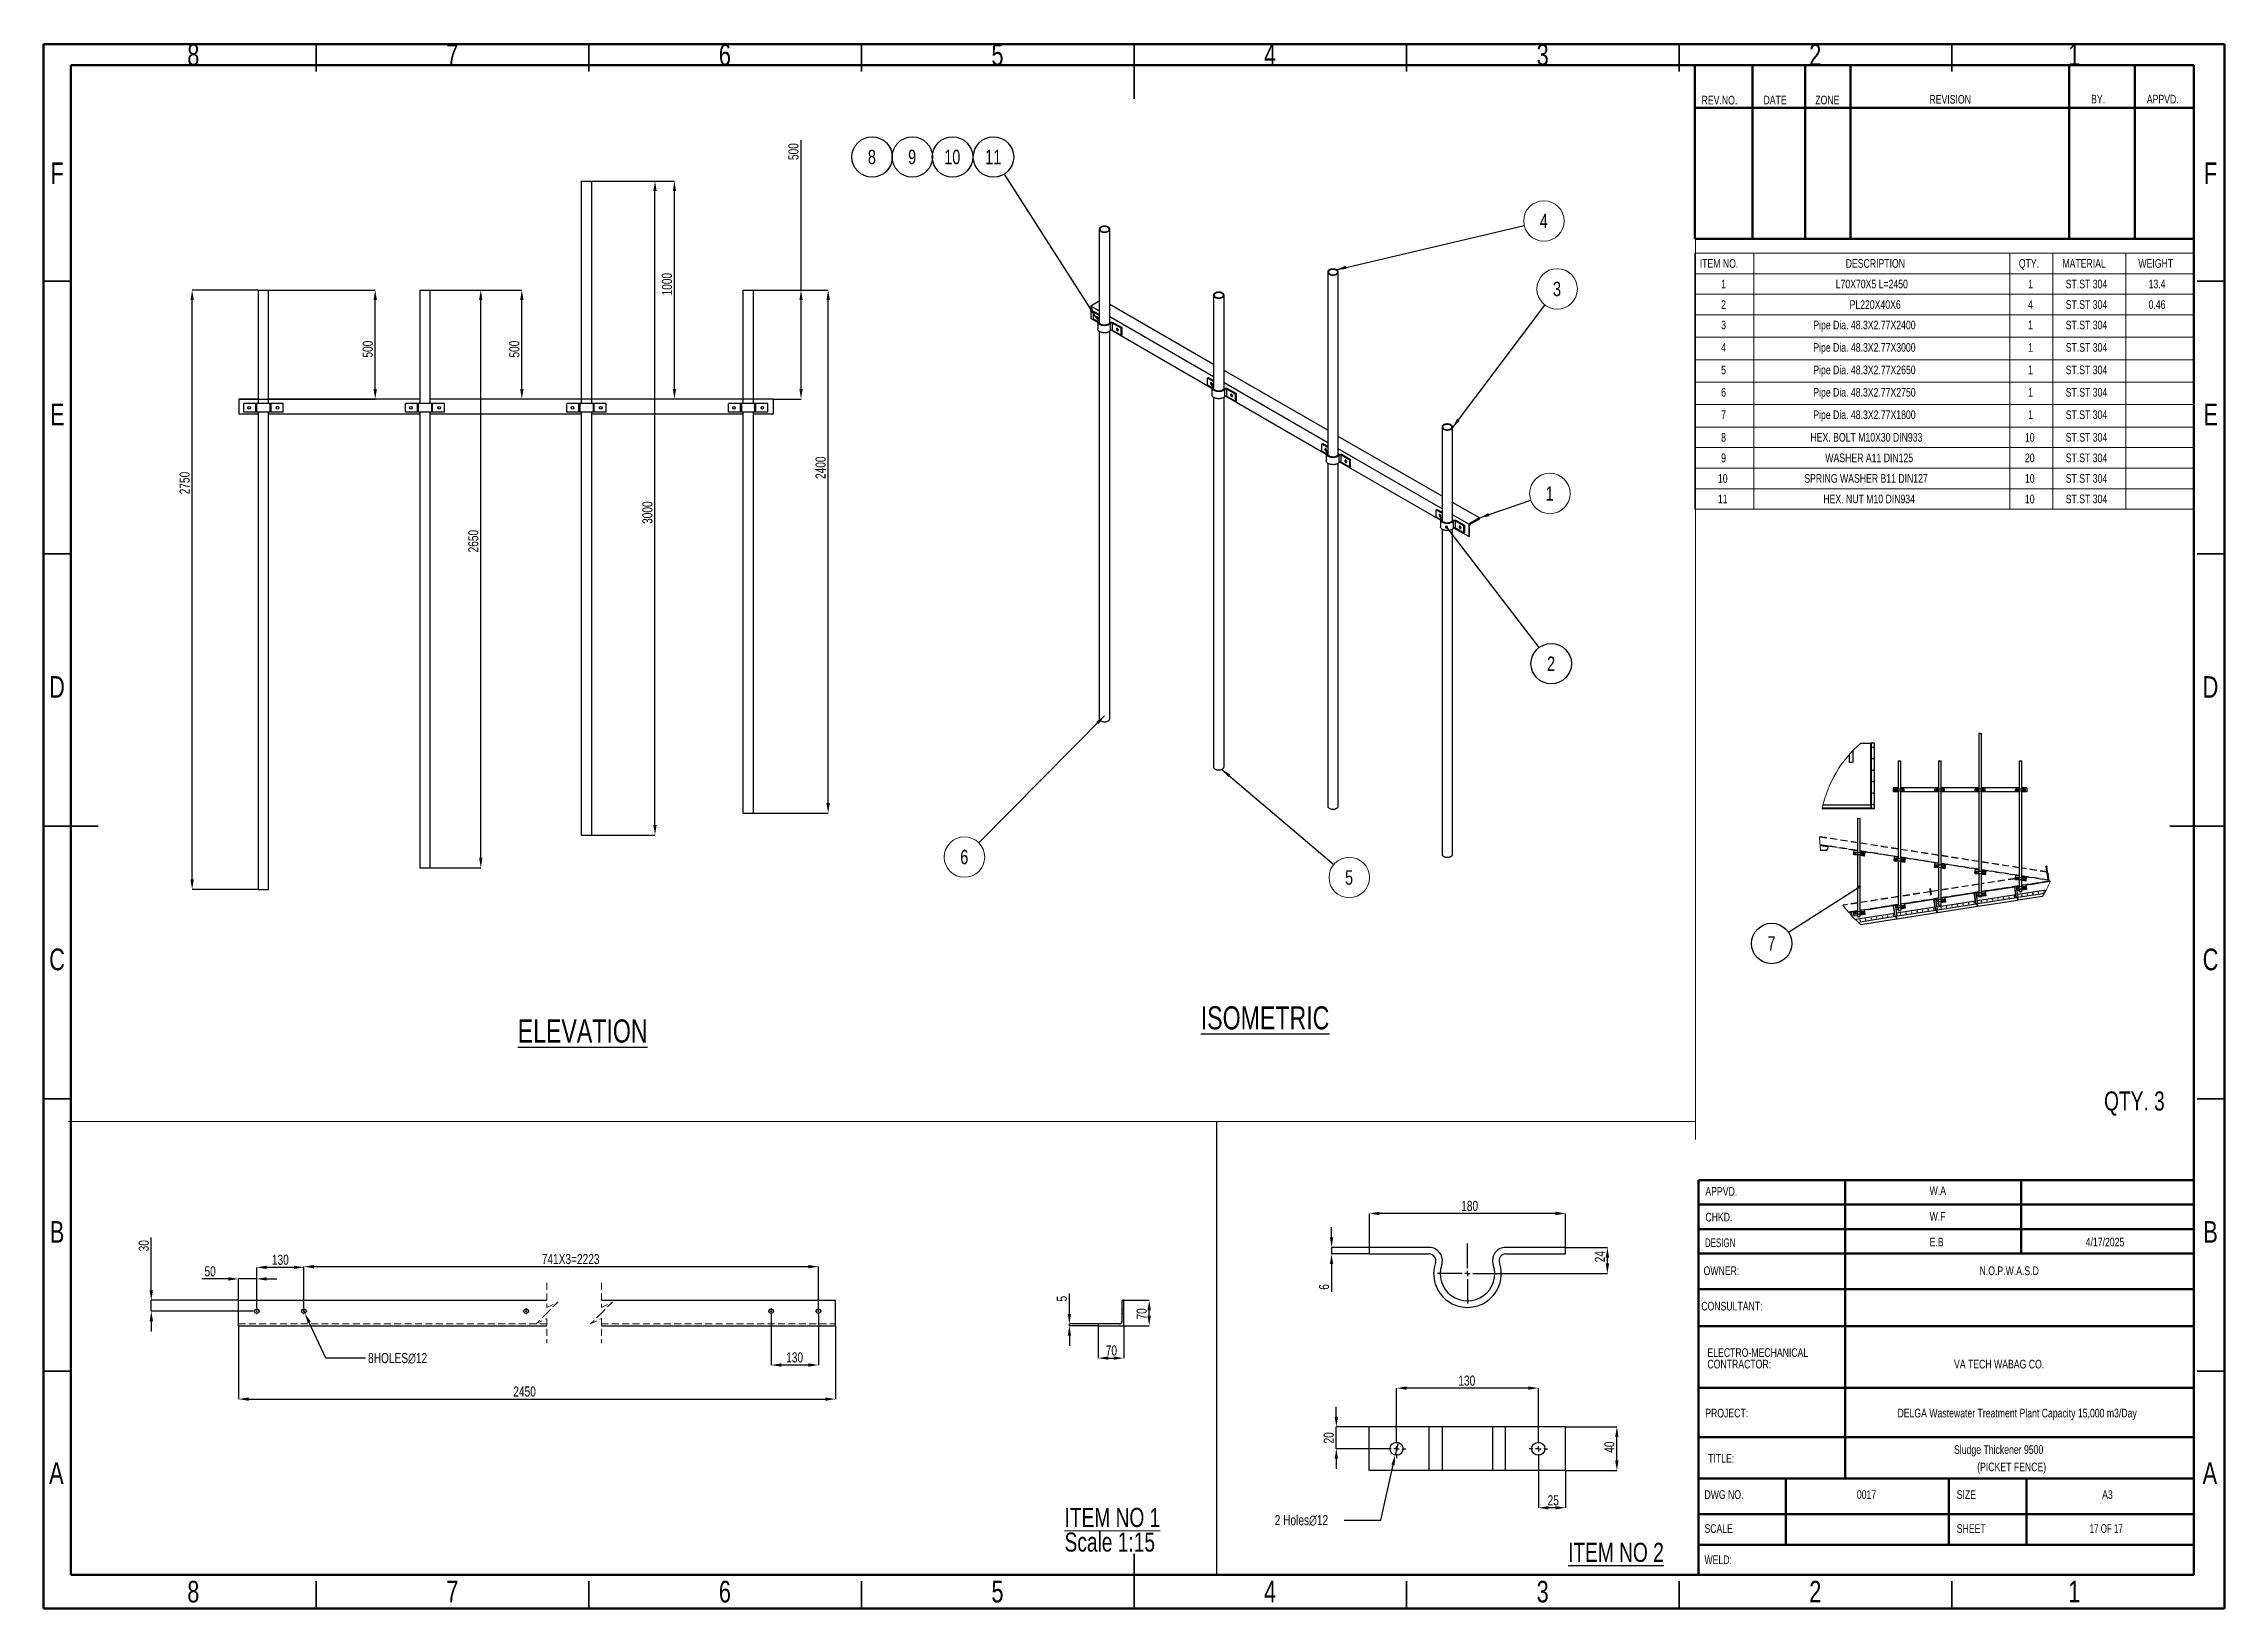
# Model space of a CAD drawing. Header units: millimetres. Extents: x 122 to 2816, y -707 to 556.
# Drawn here: x 1940.6 to 2340.6, y -704.3 to -417.2 of the extents above; entities that cross this region are included whole.
import ezdxf

# ---------------------------------------------------------------- set-up
doc = ezdxf.new("R2010")
doc.units = ezdxf.units.MM
doc.header["$PDSIZE"] = -1
doc.linetypes.add('HIDDEN', pattern=[1.905, 1.27, -0.635])
doc.layers.add('FORMAT', color=7, linetype='Continuous')
doc.styles.add('SLDTEXTSTYLE10', font='TXT', dxfattribs={"width": 0.6875})
doc.styles.add('SLDTEXTSTYLE6', font='TXT', dxfattribs={"width": 0.687299})
doc.styles.add('SLDTEXTSTYLE7', font='TXT', dxfattribs={"width": 0.75})
doc.dimstyles.new('SLDDIMSTYLE0', dxfattribs={"dimtxt": 2.5, "dimasz": 1.852083, "dimexe": 0, "dimexo": 0.625, "dimgap": 0, "dimtad": 1, "dimdec": 0, "dimrnd": 1e-09, "dimtxsty": 'Standard', "dimsah": 1, "dimcen": 2.5, "dimazin": 3, "dimtfac": 1.852083, "dimtdec": 0, "dimtmove": 0, "dimatfit": 3, "dimfrac": 2})
doc.dimstyles.new('SLDDIMSTYLE1', dxfattribs={"dimtxt": 2.5, "dimasz": 0.569872, "dimexe": 0, "dimexo": 0.625, "dimgap": 0, "dimtad": 1, "dimdec": 0, "dimrnd": 1e-09, "dimtxsty": 'Standard', "dimblk1": 'DOT', "dimblk2": 'DOT', "dimsah": 1, "dimcen": 2.5, "dimazin": 3, "dimtfac": 0.569872, "dimtdec": 0, "dimtmove": 0, "dimatfit": 3, "dimldrblk": 'DOT', "dimfrac": 2})
doc.dimstyles.new('SLDDIMSTYLE32', dxfattribs={"dimtxt": 1.852083, "dimasz": 1.852083, "dimexe": 0, "dimexo": 0.625, "dimgap": 0.463021, "dimtad": 1, "dimdec": 0, "dimlfac": 5, "dimrnd": 1e-09, "dimzin": 12, "dimtxsty": 'SLDTEXTSTYLE7', "dimblk1": 'NONE', "dimsah": 1, "dimcen": 0, "dimazin": 3, "dimtfac": 1, "dimtdec": 0, "dimtmove": 0, "dimatfit": 3, "dimldrblk": 'NONE', "dimfrac": 2, "dimtzin": 12})
doc.dimstyles.new('SLDDIMSTYLE62', dxfattribs={"dimtxt": 1.852083, "dimasz": 1.852083, "dimexe": 0, "dimexo": 0.625, "dimgap": 0.463021, "dimtad": 1, "dimdec": 0, "dimlfac": 25, "dimrnd": 1e-09, "dimzin": 12, "dimtxsty": 'SLDTEXTSTYLE7', "dimsah": 1, "dimcen": 2.5, "dimazin": 3, "dimtfac": 1, "dimtdec": 0, "dimtmove": 0, "dimatfit": 3, "dimfrac": 2, "dimtzin": 12})
doc.dimstyles.new('SLDDIMSTYLE64', dxfattribs={"dimtxt": 1.852083, "dimasz": 1.852083, "dimexe": 0, "dimexo": 0.625, "dimgap": 0.463021, "dimtad": 1, "dimdec": 0, "dimlfac": 15, "dimrnd": 1e-09, "dimzin": 12, "dimtxsty": 'SLDTEXTSTYLE7', "dimsah": 1, "dimcen": 2.5, "dimazin": 3, "dimtfac": 1, "dimtdec": 0, "dimtmove": 0, "dimatfit": 0, "dimfrac": 2, "dimtzin": 12})
doc.dimstyles.new('SLDDIMSTYLE65', dxfattribs={"dimtxt": 1.852083, "dimasz": 1.852083, "dimexe": 0, "dimexo": 0.625, "dimgap": 0.463021, "dimtad": 1, "dimdec": 0, "dimlfac": 15, "dimrnd": 1e-09, "dimzin": 12, "dimtxsty": 'SLDTEXTSTYLE7', "dimsah": 1, "dimcen": 2.5, "dimazin": 3, "dimtfac": 1, "dimtdec": 0, "dimtmove": 0, "dimatfit": 3, "dimfrac": 2, "dimtzin": 12})
doc.dimstyles.new('SLDDIMSTYLE67', dxfattribs={"dimtxt": 1.852083, "dimasz": 1.852083, "dimexe": 0, "dimexo": 0.625, "dimgap": 0.463021, "dimtad": 1, "dimdec": 0, "dimlfac": 15, "dimrnd": 1e-09, "dimzin": 12, "dimtxsty": 'SLDTEXTSTYLE7', "dimblk1": 'NONE', "dimsah": 1, "dimcen": 0, "dimazin": 3, "dimtfac": 1, "dimtdec": 0, "dimtmove": 0, "dimatfit": 3, "dimldrblk": 'NONE', "dimfrac": 2, "dimtzin": 12})
doc.dimstyles.new('SLDDIMSTYLE7', dxfattribs={"dimtxt": 1.852083, "dimasz": 1.852083, "dimexe": 0, "dimexo": 0.625, "dimgap": 0.463021, "dimtad": 1, "dimdec": 0, "dimlfac": 5, "dimrnd": 1e-09, "dimzin": 12, "dimtxsty": 'SLDTEXTSTYLE7', "dimsah": 1, "dimcen": 2.5, "dimazin": 3, "dimtfac": 1, "dimtdec": 0, "dimtmove": 0, "dimatfit": 3, "dimfrac": 2, "dimtzin": 12})
doc.dimstyles.new('SLDDIMSTYLE9', dxfattribs={"dimtxt": 1.852083, "dimasz": 1.852083, "dimexe": 0, "dimexo": 0.625, "dimgap": 0.463021, "dimtad": 1, "dimdec": 0, "dimlfac": 5, "dimrnd": 1e-09, "dimzin": 12, "dimtxsty": 'SLDTEXTSTYLE7', "dimsah": 1, "dimcen": 2.5, "dimazin": 3, "dimtfac": 1, "dimtdec": 0, "dimtmove": 0, "dimatfit": 0, "dimfrac": 2, "dimtzin": 12})

msp = doc.modelspace()

# ---------------------------------------------------------------- texts
at = {"color": 7, "linetype": 'Continuous', "lineweight": 0}
for s, insert, char_height, attachment_point, style in [('8', (1968.080932, -417.217197), 3.96875, 2, 'SLDTEXTSTYLE7'), ('7', (2015.580932, -417.217197), 3.96875, 2, 'SLDTEXTSTYLE7'), ('6', (2065.580932, -417.217197), 3.96875, 2, 'SLDTEXTSTYLE7'), ('5', (2115.580932, -417.217197), 3.96875, 2, 'SLDTEXTSTYLE7'), ('4', (2165.580932, -417.217197), 3.96875, 2, 'SLDTEXTSTYLE7'), ('3', (2215.580932, -417.217197), 3.96875, 2, 'SLDTEXTSTYLE7'), ('2', (2265.580932, -417.217197), 3.96875, 2, 'SLDTEXTSTYLE7'), ('1', (2313.080932, -417.217197), 3.96875, 2, 'SLDTEXTSTYLE7'), ('REV.NO.', (2244.73702, -426.741243), 1.5875, 1, 'SLDTEXTSTYLE7'), ('DATE', (2256.089942, -426.711966), 1.5875, 1, 'SLDTEXTSTYLE7'), ('ZONE', (2265.588267, -426.711966), 1.5875, 1, 'SLDTEXTSTYLE7'), ('REVISION', (2286.5288, -426.584825), 1.5875, 1, 'SLDTEXTSTYLE7'), ('BY.', (2316.181944, -426.555548), 1.5875, 1, 'SLDTEXTSTYLE7'), ('APPVD.', (2326.392935, -426.555548), 1.5875, 1, 'SLDTEXTSTYLE7'), ('F', (1943.078635, -438.967197), 3.96875, 2, 'SLDTEXTSTYLE7'), ('F', (2338.078635, -438.967197), 3.96875, 2, 'SLDTEXTSTYLE7'), ('E', (1943.128704, -483.217197), 3.96875, 2, 'SLDTEXTSTYLE7'), ('E', (2338.128704, -483.217197), 3.96875, 2, 'SLDTEXTSTYLE7'), ('D', (1943.073582, -533.217197), 3.96875, 2, 'SLDTEXTSTYLE7'), ('D', (2338.073582, -533.217197), 3.96875, 2, 'SLDTEXTSTYLE7'), ('C', (1943.079554, -583.217197), 3.96875, 2, 'SLDTEXTSTYLE7'), ('C', (2338.079554, -583.217197), 3.96875, 2, 'SLDTEXTSTYLE7'), ('APPVD.', (2245.425668, -626.958351), 1.5875, 1, 'SLDTEXTSTYLE7'), ('W.A', (2286.559105, -626.826479), 1.5875, 1, 'SLDTEXTSTYLE7'), ('CHKD.', (2245.425668, -631.692054), 1.5875, 1, 'SLDTEXTSTYLE7'), ('W.F', (2286.559105, -631.560182), 1.5875, 1, 'SLDTEXTSTYLE7'), ('B', (1943.091497, -633.217197), 3.96875, 2, 'SLDTEXTSTYLE7'), ('B', (2338.091497, -633.217197), 3.96875, 2, 'SLDTEXTSTYLE7'), ('DESIGN', (2245.339348, -636.39386), 1.5875, 1, 'SLDTEXTSTYLE6'), ('E.B', (2286.559105, -636.261988), 1.5875, 1, 'SLDTEXTSTYLE7'), ('OWNER:', (2245.09402, -641.534733), 1.5875, 1, 'SLDTEXTSTYLE7'), ('CONSULTANT:', (2244.674845, -648.023314), 1.5875, 1, 'SLDTEXTSTYLE7'), ('PROJECT:', (2245.399925, -667.646746), 1.5875, 1, 'SLDTEXTSTYLE7'), ('TITLE:', (2245.946731, -675.966414), 1.5875, 1, 'SLDTEXTSTYLE7'), ('Sludge Thickener 9500', (2291.030023, -674.343633), 1.5875, 1, 'SLDTEXTSTYLE7'), ('A', (1942.960583, -677.467197), 3.96875, 2, 'SLDTEXTSTYLE7'), ('A', (2337.960583, -677.467197), 3.96875, 2, 'SLDTEXTSTYLE7'), ('DWG NO.', (2245.252383, -682.593795), 1.5875, 1, 'SLDTEXTSTYLE7'), ('SIZE', (2291.528169, -682.593795), 1.5875, 1, 'SLDTEXTSTYLE7'), ('SCALE', (2245.252383, -688.830144), 1.5875, 1, 'SLDTEXTSTYLE7'), ('SHEET', (2291.528169, -688.830144), 1.5875, 1, 'SLDTEXTSTYLE7'), ('WELD:', (2245.252383, -694.569902), 1.5875, 1, 'SLDTEXTSTYLE7'), ('8', (1968.080932, -699.217197), 3.96875, 2, 'SLDTEXTSTYLE7'), ('7', (2015.580932, -699.217197), 3.96875, 2, 'SLDTEXTSTYLE7'), ('6', (2065.580932, -699.217197), 3.96875, 2, 'SLDTEXTSTYLE7'), ('5', (2115.580932, -699.217197), 3.96875, 2, 'SLDTEXTSTYLE7'), ('4', (2165.580932, -699.217197), 3.96875, 2, 'SLDTEXTSTYLE7'), ('3', (2215.580932, -699.217197), 3.96875, 2, 'SLDTEXTSTYLE7'), ('2', (2265.580932, -699.217197), 3.96875, 2, 'SLDTEXTSTYLE7'), ('1', (2313.080932, -699.217197), 3.96875, 2, 'SLDTEXTSTYLE7')]:
    msp.add_mtext(s, dxfattribs=dict(at, insert=insert, char_height=char_height, attachment_point=attachment_point, style=style))
at = {"layer": 'FORMAT'}
for s, insert, char_height, attachment_point, style in [('\\LISOMETRIC', (2152.866001, -593.798768), 4.23333333, 1, 'SLDTEXTSTYLE7'), ('\\LELEVATION', (2027.57359, -596.216135), 4.23333333, 1, 'SLDTEXTSTYLE7'), ('QTY. 3', (2318.55612, -609.41973), 3.5, 1, 'SLDTEXTSTYLE7'), ('4/17/2025', (2315.182335, -636.261988), 1.5875, 1, 'SLDTEXTSTYLE7'), ('N.O.P.W.A.S.D', (2295.711681, -641.534733), 1.5875, 1, 'SLDTEXTSTYLE7'), ('VA TECH WABAG CO.', (2291.030023, -658.661242), 1.5875, 1, 'SLDTEXTSTYLE7'), ('DELGA Wastewater Treatment Plant Capacity 15,000 m3/Day', (2302.606092, -667.646746), 1.5875, 2, 'SLDTEXTSTYLE7'), ('(PICKET FENCE)', (2301.604237, -677.52519), 1.5875, 2, 'SLDTEXTSTYLE7'), ('0017', (2273.213749, -682.593795), 1.5875, 1, 'SLDTEXTSTYLE7'), ('A3', (2318.200683, -682.593795), 1.5875, 1, 'SLDTEXTSTYLE7'), ('17 OF 17', (2315.909465, -688.830144), 1.5875, 1, 'SLDTEXTSTYLE10'), ('\\LITEM NO 2', (2220.247387, -692.236042), 3.5, 1, 'SLDTEXTSTYLE7')]:
    msp.add_mtext(s, dxfattribs=dict(at, insert=insert, char_height=char_height, attachment_point=attachment_point, style=style))

# ---------------------------------------------------------------- blocks, each defined once
blk = doc.blocks.new('SW_NOTE_0_191')
at = {"color": 0, "linetype": 'Continuous', "lineweight": 0, "char_height": 3.5, "attachment_point": 1, "style": 'SLDTEXTSTYLE7'}
for s, insert in [('\\LITEM NO 1', (0, 4.51)), ('Scale 1:15', (0, -0.01))]:
    blk.add_mtext(s, dxfattribs=dict(at, insert=insert))
blk = doc.blocks.new('SW_NOTE_0_192')
at = {"color": 0, "linetype": 'Continuous', "lineweight": 0, "char_height": 1.5875, "attachment_point": 1, "style": 'SLDTEXTSTYLE7'}
for s, insert in [('ELECTRO-MECHANICAL', (0, 2.05)), ('CONTRACTOR:', (0, -0.07))]:
    blk.add_mtext(s, dxfattribs=dict(at, insert=insert))
blk = doc.blocks.new('SW_TABLEANNOTATION_7')
at = {"color": 0, "linetype": 'Continuous', "lineweight": 18}
for p, q in [((0, 0), (0, -3.77)), ((0, 0), (10.87, 0)), ((10.87, 0), (10.87, -3.77)), ((10.87, 0), (57.8, 0)), ((57.8, 0), (57.8, -3.77)), ((57.8, 0), (65.68, 0)), ((65.68, 0), (65.68, -3.77)), ((65.68, 0), (79.05, 0)), ((79.05, 0), (79.05, -3.77)), ((79.05, 0), (91.56, 0)), ((91.56, 0), (91.56, -3.77)), ((0, -3.77), (10.87, -3.77)), ((0, -3.77), (0, -7.54)), ((10.87, -3.77), (57.8, -3.77)), ((10.87, -3.77), (10.87, -7.54)), ((57.8, -3.77), (65.68, -3.77)), ((57.8, -3.77), (57.8, -7.54)), ((65.68, -3.77), (79.05, -3.77)), ((65.68, -3.77), (65.68, -7.54)), ((79.05, -3.77), (91.56, -3.77)), ((79.05, -3.77), (79.05, -7.54)), ((91.56, -3.77), (91.56, -7.54)), ((0, -7.54), (0, -11.31)), ((0, -7.54), (10.87, -7.54)), ((10.87, -7.54), (10.87, -11.31)), ((10.87, -7.54), (57.8, -7.54)), ((57.8, -7.54), (57.8, -11.31)), ((57.8, -7.54), (65.68, -7.54)), ((65.68, -7.54), (65.68, -11.31)), ((65.68, -7.54), (79.05, -7.54)), ((79.05, -7.54), (79.05, -11.31)), ((79.05, -7.54), (91.56, -7.54)), ((91.56, -7.54), (91.56, -11.31)), ((0, -11.31), (0, -15.43)), ((0, -11.31), (10.87, -11.31)), ((10.87, -11.31), (10.87, -15.43)), ((10.87, -11.31), (57.8, -11.31)), ((57.8, -11.31), (57.8, -15.43)), ((57.8, -11.31), (65.68, -11.31)), ((65.68, -11.31), (65.68, -15.43)), ((65.68, -11.31), (79.05, -11.31)), ((79.05, -11.31), (79.05, -15.43)), ((79.05, -11.31), (91.56, -11.31)), ((91.56, -11.31), (91.56, -15.43)), ((0, -15.43), (0, -19.55)), ((0, -15.43), (10.87, -15.43)), ((10.87, -15.43), (10.87, -19.55)), ((10.87, -15.43), (57.8, -15.43)), ((57.8, -15.43), (57.8, -19.55)), ((57.8, -15.43), (65.68, -15.43)), ((65.68, -15.43), (65.68, -19.55)), ((65.68, -15.43), (79.05, -15.43)), ((79.05, -15.43), (79.05, -19.55)), ((79.05, -15.43), (91.56, -15.43)), ((91.56, -15.43), (91.56, -19.55)), ((0, -19.55), (0, -23.66)), ((0, -19.55), (10.87, -19.55)), ((10.87, -19.55), (10.87, -23.66)), ((10.87, -19.55), (57.8, -19.55)), ((57.8, -19.55), (57.8, -23.66)), ((57.8, -19.55), (65.68, -19.55)), ((65.68, -19.55), (65.68, -23.66)), ((65.68, -19.55), (79.05, -19.55)), ((79.05, -19.55), (79.05, -23.66)), ((79.05, -19.55), (91.56, -19.55)), ((91.56, -19.55), (91.56, -23.66)), ((0, -23.66), (0, -27.78)), ((0, -23.66), (10.87, -23.66)), ((10.87, -23.66), (10.87, -27.78)), ((10.87, -23.66), (57.8, -23.66)), ((57.8, -23.66), (57.8, -27.78)), ((57.8, -23.66), (65.68, -23.66)), ((65.68, -23.66), (65.68, -27.78)), ((65.68, -23.66), (79.05, -23.66)), ((79.05, -23.66), (79.05, -27.78)), ((79.05, -23.66), (91.56, -23.66)), ((91.56, -23.66), (91.56, -27.78)), ((0, -27.78), (0, -31.9)), ((0, -27.78), (10.87, -27.78)), ((10.87, -27.78), (10.87, -31.9)), ((10.87, -27.78), (57.8, -27.78)), ((57.8, -27.78), (57.8, -31.9)), ((57.8, -27.78), (65.68, -27.78)), ((65.68, -27.78), (65.68, -31.9)), ((65.68, -27.78), (79.05, -27.78)), ((79.05, -27.78), (79.05, -31.9)), ((79.05, -27.78), (91.56, -27.78)), ((91.56, -27.78), (91.56, -31.9)), ((0, -31.9), (0, -35.67)), ((0, -31.9), (10.87, -31.9)), ((10.87, -31.9), (10.87, -35.67)), ((10.87, -31.9), (57.8, -31.9)), ((57.8, -31.9), (57.8, -35.67)), ((57.8, -31.9), (65.68, -31.9)), ((65.68, -31.9), (65.68, -35.67)), ((65.68, -31.9), (79.05, -31.9)), ((79.05, -31.9), (79.05, -35.67)), ((79.05, -31.9), (91.56, -31.9)), ((91.56, -31.9), (91.56, -35.67)), ((0, -35.67), (0, -39.44)), ((0, -35.67), (10.87, -35.67)), ((10.87, -35.67), (10.87, -39.44)), ((10.87, -35.67), (57.8, -35.67)), ((57.8, -35.67), (57.8, -39.44)), ((57.8, -35.67), (65.68, -35.67)), ((65.68, -35.67), (65.68, -39.44)), ((65.68, -35.67), (79.05, -35.67)), ((79.05, -35.67), (79.05, -39.44)), ((79.05, -35.67), (91.56, -35.67)), ((91.56, -35.67), (91.56, -39.44)), ((0, -39.44), (0, -43.21)), ((0, -39.44), (10.87, -39.44)), ((10.87, -39.44), (10.87, -43.21)), ((10.87, -39.44), (57.8, -39.44)), ((57.8, -39.44), (57.8, -43.21)), ((57.8, -39.44), (65.68, -39.44)), ((65.68, -39.44), (65.68, -43.21)), ((65.68, -39.44), (79.05, -39.44)), ((79.05, -39.44), (79.05, -43.21)), ((79.05, -39.44), (91.56, -39.44)), ((91.56, -39.44), (91.56, -43.21)), ((0, -43.21), (0, -46.98)), ((0, -43.21), (10.87, -43.21)), ((10.87, -43.21), (10.87, -46.98)), ((10.87, -43.21), (57.8, -43.21)), ((57.8, -43.21), (57.8, -46.98)), ((57.8, -43.21), (65.68, -43.21)), ((65.68, -43.21), (65.68, -46.98)), ((65.68, -43.21), (79.05, -43.21)), ((79.05, -43.21), (79.05, -46.98)), ((79.05, -43.21), (91.56, -43.21)), ((91.56, -43.21), (91.56, -46.98)), ((0, -46.98), (10.87, -46.98)), ((10.87, -46.98), (57.8, -46.98)), ((57.8, -46.98), (65.68, -46.98)), ((65.68, -46.98), (79.05, -46.98)), ((79.05, -46.98), (91.56, -46.98))]:
    blk.add_line(p, q, dxfattribs=at)
at = {"color": 0, "linetype": 'Continuous', "lineweight": 0, "attachment_point": 1, "style": 'SLDTEXTSTYLE7'}
for s, insert, char_height in [('ITEM NO.', (0.92, -1.09), 1.587), ('DESCRIPTION', (27.69, -1.09), 1.5875), ('QTY.', (59.45, -1.09), 1.587), ('MATERIAL', (67.44, -1.09), 1.587), ('WEIGHT', (81.38, -1.09), 1.587), ('1', (4.85, -4.86), 1.59), ('L70X70X5 L=2450', (25.86, -4.86), 1.5875), ('1', (61.15, -4.86), 1.59), ('ST.ST 304', (68.06, -4.86), 1.587), ('13.4', (83.25, -4.86), 1.587), ('2', (4.85, -8.63), 1.59), ('PL220X40X6', (28.41, -8.63), 1.587), ('4', (61.15, -8.63), 1.59), ('ST.ST 304', (68.06, -8.63), 1.587), ('0.46', (83.25, -8.63), 1.587), ('3', (4.85, -12.38), 1.59), ('Pipe Dia. 48.3X2.77X2400', (21.75, -12.38), 1.5875), ('1', (61.15, -12.38), 1.59), ('ST.ST 304', (68.06, -12.38), 1.587), ('4', (4.85, -16.5), 1.59), ('Pipe Dia. 48.3X2.77X3000', (21.75, -16.5), 1.5875), ('1', (61.15, -16.5), 1.59), ('ST.ST 304', (68.06, -16.5), 1.587), ('5', (4.85, -20.62), 1.59), ('Pipe Dia. 48.3X2.77X2650', (21.75, -20.62), 1.5875), ('1', (61.15, -20.62), 1.59), ('ST.ST 304', (68.06, -20.62), 1.587), ('6', (4.85, -24.73), 1.59), ('Pipe Dia. 48.3X2.77X2750', (21.75, -24.73), 1.5875), ('1', (61.15, -24.73), 1.59), ('ST.ST 304', (68.06, -24.73), 1.587), ('7', (4.85, -28.85), 1.59), ('Pipe Dia. 48.3X2.77X1800', (21.75, -28.85), 1.5875), ('1', (61.15, -28.85), 1.59), ('ST.ST 304', (68.06, -28.85), 1.587), ('8', (4.85, -32.99), 1.59), ('HEX. BOLT M10X30 DIN933', (21.23, -32.99), 1.5875), ('10', (60.57, -32.99), 1.587), ('ST.ST 304', (68.06, -32.99), 1.587), ('9', (4.85, -36.76), 1.59), ('WASHER A11 DIN125', (23.96, -36.76), 1.5875), ('20', (60.57, -36.76), 1.587), ('ST.ST 304', (68.06, -36.76), 1.587), ('10', (4.26, -40.53), 1.587), ('SPRING WASHER B11 DIN127', (20.1, -40.53), 1.5875), ('10', (60.57, -40.53), 1.587), ('ST.ST 304', (68.06, -40.53), 1.587), ('11', (4.26, -44.3), 1.587), ('HEX. NUT M10 DIN934', (23.59, -44.3), 1.5875), ('10', (60.57, -44.3), 1.587), ('ST.ST 304', (68.06, -44.3), 1.587)]:
    blk.add_mtext(s, dxfattribs=dict(at, insert=insert, char_height=char_height))
blk = doc.blocks.new('*D1593')
at = {"layer": 'Defpoints', "color": 0}
for p in [(2070.82, -462.37), (2084.52, -462.37), (2070.82, -558.37)]:
    blk.add_point(p, dxfattribs=at)
at = {"layer": 'FORMAT', "color": 0, "lineweight": -2}
for p, q in [((2070.88, -462.37), (2084.52, -462.37)), ((2084.52, -556.52), (2084.52, -464.23)), ((2070.88, -558.37), (2084.52, -558.37))]:
    blk.add_line(p, q, dxfattribs=at)
at = {"layer": 'FORMAT', "color": 0}
for points in [[(2084.21, -464.23), (2084.83, -464.23), (2084.52, -462.37)], [(2084.21, -556.52), (2084.83, -556.52), (2084.52, -558.37)]]:
    blk.add_solid(points, dxfattribs=at)
at = {"layer": 'FORMAT', "color": 0, "insert": (2082.2, -494.98), "char_height": 1.852, "attachment_point": 2, "rotation": 90, "style": 'SLDTEXTSTYLE7'}
blk.add_mtext('\\A1;2400', dxfattribs=at)
blk = doc.blocks.new('*D1594')
at = {"layer": 'Defpoints', "color": 0}
for p in [(2041.18, -442.37), (2052.76, -442.37), (2041.18, -562.37)]:
    blk.add_point(p, dxfattribs=at)
at = {"layer": 'FORMAT', "color": 0, "lineweight": -2}
for p, q in [((2041.24, -442.37), (2052.76, -442.37)), ((2052.76, -560.52), (2052.76, -444.23)), ((2041.24, -562.37), (2052.76, -562.37))]:
    blk.add_line(p, q, dxfattribs=at)
at = {"layer": 'FORMAT', "color": 0}
for points in [[(2052.45, -444.23), (2053.07, -444.23), (2052.76, -442.37)], [(2052.45, -560.52), (2053.07, -560.52), (2052.76, -562.37)]]:
    blk.add_solid(points, dxfattribs=at)
at = {"layer": 'FORMAT', "color": 0, "insert": (2050.44, -503.22), "char_height": 1.852, "attachment_point": 2, "rotation": 90, "style": 'SLDTEXTSTYLE7'}
blk.add_mtext('\\A1;3000', dxfattribs=at)
blk = doc.blocks.new('*D1595')
at = {"layer": 'Defpoints', "color": 0}
for p in [(2011.43, -462.37), (2020.81, -462.37), (2011.43, -568.37)]:
    blk.add_point(p, dxfattribs=at)
at = {"layer": 'FORMAT', "color": 0, "lineweight": -2}
for p, q in [((2011.49, -462.37), (2020.81, -462.37)), ((2020.81, -566.52), (2020.81, -464.23)), ((2011.49, -568.37), (2020.81, -568.37))]:
    blk.add_line(p, q, dxfattribs=at)
at = {"layer": 'FORMAT', "color": 0}
for points in [[(2020.5, -464.23), (2021.12, -464.23), (2020.81, -462.37)], [(2020.5, -566.52), (2021.12, -566.52), (2020.81, -568.37)]]:
    blk.add_solid(points, dxfattribs=at)
at = {"layer": 'FORMAT', "color": 0, "insert": (2018.5, -508.45), "char_height": 1.852, "attachment_point": 2, "rotation": 90, "style": 'SLDTEXTSTYLE7'}
blk.add_mtext('\\A1;2650', dxfattribs=at)
blk = doc.blocks.new('*D1596')
at = {"layer": 'Defpoints', "color": 0}
for p in [(1967.86, -462.37), (1979.97, -462.37), (1979.97, -572.37)]:
    blk.add_point(p, dxfattribs=at)
at = {"layer": 'FORMAT', "color": 0, "lineweight": -2}
for p, q in [((1979.9, -462.37), (1967.86, -462.37)), ((1967.86, -570.52), (1967.86, -464.23)), ((1979.9, -572.37), (1967.86, -572.37))]:
    blk.add_line(p, q, dxfattribs=at)
at = {"layer": 'FORMAT', "color": 0}
for points in [[(1967.56, -464.23), (1968.17, -464.23), (1967.86, -462.37)], [(1967.56, -570.52), (1968.17, -570.52), (1967.86, -572.37)]]:
    blk.add_solid(points, dxfattribs=at)
at = {"layer": 'FORMAT', "color": 0, "insert": (1965.55, -497.79), "char_height": 1.852, "attachment_point": 2, "rotation": 90, "style": 'SLDTEXTSTYLE7'}
blk.add_mtext('\\A1;2750', dxfattribs=at)
blk = doc.blocks.new('*D1597')
at = {"layer": 'Defpoints', "color": 0}
for p in [(2041.18, -442.37), (2056.33, -442.37), (2074.45, -482.37)]:
    blk.add_point(p, dxfattribs=at)
at = {"layer": 'FORMAT', "color": 0, "lineweight": -2}
for p, q in [((2041.24, -442.37), (2056.33, -442.37)), ((2056.33, -480.52), (2056.33, -444.23)), ((2074.39, -482.37), (2056.33, -482.37))]:
    blk.add_line(p, q, dxfattribs=at)
at = {"layer": 'FORMAT', "color": 0}
for points in [[(2056.02, -444.23), (2056.64, -444.23), (2056.33, -442.37)], [(2056.02, -480.52), (2056.64, -480.52), (2056.33, -482.37)]]:
    blk.add_solid(points, dxfattribs=at)
at = {"layer": 'FORMAT', "color": 0, "insert": (2054.02, -461.3), "char_height": 1.852, "attachment_point": 2, "rotation": 90, "style": 'SLDTEXTSTYLE7'}
blk.add_mtext('\\A1;1000', dxfattribs=at)
blk = doc.blocks.new('*D1598')
at = {"layer": 'Defpoints', "color": 0}
for p in [(1981.9, -462.37), (2001.44, -462.37), (1976.45, -482.37)]:
    blk.add_point(p, dxfattribs=at)
at = {"layer": 'FORMAT', "color": 0, "lineweight": -2}
for p, q in [((1981.96, -462.37), (2001.44, -462.37)), ((2001.44, -480.52), (2001.44, -464.23)), ((1976.51, -482.37), (2001.44, -482.37))]:
    blk.add_line(p, q, dxfattribs=at)
at = {"layer": 'FORMAT', "color": 0}
for points in [[(2001.13, -464.23), (2001.75, -464.23), (2001.44, -462.37)], [(2001.13, -480.52), (2001.75, -480.52), (2001.44, -482.37)]]:
    blk.add_solid(points, dxfattribs=at)
at = {"layer": 'FORMAT', "color": 0, "insert": (1999.13, -473.22), "char_height": 1.852, "attachment_point": 2, "rotation": 90, "style": 'SLDTEXTSTYLE7'}
blk.add_mtext('\\A1;500', dxfattribs=at)
blk = doc.blocks.new('*D1599')
at = {"layer": 'Defpoints', "color": 0}
for p in [(2070.82, -462.37), (2079.55, -462.37), (2074.45, -482.37)]:
    blk.add_point(p, dxfattribs=at)
at = {"layer": 'FORMAT', "color": 0, "lineweight": -2}
for p, q in [((2079.55, -462.37), (2079.55, -434.9)), ((2070.88, -462.37), (2079.55, -462.37)), ((2079.55, -480.52), (2079.55, -464.23)), ((2074.51, -482.37), (2079.55, -482.37))]:
    blk.add_line(p, q, dxfattribs=at)
at = {"layer": 'FORMAT', "color": 0}
for points in [[(2079.24, -464.23), (2079.85, -464.23), (2079.55, -462.37)], [(2079.24, -480.52), (2079.85, -480.52), (2079.55, -482.37)]]:
    blk.add_solid(points, dxfattribs=at)
at = {"layer": 'FORMAT', "color": 0, "insert": (2077.23, -436.98), "char_height": 1.852, "attachment_point": 2, "rotation": 90, "style": 'SLDTEXTSTYLE7'}
blk.add_mtext('\\A1;500', dxfattribs=at)
blk = doc.blocks.new('*D1600')
at = {"layer": 'Defpoints', "color": 0}
for p in [(2011.54, -462.37), (2028.34, -462.37), (2074.45, -482.37)]:
    blk.add_point(p, dxfattribs=at)
at = {"layer": 'FORMAT', "color": 0, "lineweight": -2}
for p, q in [((2011.6, -462.37), (2028.34, -462.37)), ((2028.34, -480.52), (2028.34, -464.23)), ((2074.39, -482.37), (2028.34, -482.37))]:
    blk.add_line(p, q, dxfattribs=at)
at = {"layer": 'FORMAT', "color": 0}
for points in [[(2028.03, -464.23), (2028.65, -464.23), (2028.34, -462.37)], [(2028.03, -480.52), (2028.65, -480.52), (2028.34, -482.37)]]:
    blk.add_solid(points, dxfattribs=at)
at = {"layer": 'FORMAT', "color": 0, "insert": (2026.03, -473.22), "char_height": 1.852, "attachment_point": 2, "rotation": 90, "style": 'SLDTEXTSTYLE7'}
blk.add_mtext('\\A1;500', dxfattribs=at)
blk = doc.blocks.new('SW_NOTE_0_193')
at = {"color": 0, "linetype": 'Continuous', "lineweight": 0}
blk.add_circle((3.61, 0.85), 3.71, dxfattribs=at)
at = {"color": 0, "linetype": 'Continuous', "lineweight": 0, "insert": (3.59, 2.18), "char_height": 2.65, "attachment_point": 2, "style": 'SLDTEXTSTYLE7'}
blk.add_mtext('4', dxfattribs=at)
blk = doc.blocks.new('SW_NOTE_0_194')
at = {"color": 0, "linetype": 'Continuous', "lineweight": 0}
blk.add_circle((2.23, 2.96), 3.71, dxfattribs=at)
at = {"color": 0, "linetype": 'Continuous', "lineweight": 0, "insert": (2.21, 4.29), "char_height": 2.65, "attachment_point": 2, "style": 'SLDTEXTSTYLE7'}
blk.add_mtext('3', dxfattribs=at)
blk = doc.blocks.new('SW_NOTE_0_195')
at = {"color": 0, "linetype": 'Continuous', "lineweight": 0}
blk.add_circle((3.5, 1.22), 3.71, dxfattribs=at)
at = {"color": 0, "linetype": 'Continuous', "lineweight": 0, "insert": (3.48, 2.55), "char_height": 2.65, "attachment_point": 2, "style": 'SLDTEXTSTYLE7'}
blk.add_mtext('1', dxfattribs=at)
blk = doc.blocks.new('SW_NOTE_0_196')
at = {"color": 0, "linetype": 'Continuous', "lineweight": 0}
blk.add_circle((2.83, -2.4), 3.71, dxfattribs=at)
at = {"color": 0, "linetype": 'Continuous', "lineweight": 0, "insert": (2.8, -1.07), "char_height": 2.65, "attachment_point": 2, "style": 'SLDTEXTSTYLE7'}
blk.add_mtext('5', dxfattribs=at)
blk = doc.blocks.new('SW_NOTE_0_197')
at = {"color": 0, "linetype": 'Continuous', "lineweight": 0}
blk.add_circle((-2.61, -2.64), 3.71, dxfattribs=at)
at = {"color": 0, "linetype": 'Continuous', "lineweight": 0, "insert": (-2.64, -1.31), "char_height": 2.65, "attachment_point": 2, "style": 'SLDTEXTSTYLE7'}
blk.add_mtext('6', dxfattribs=at)
blk = doc.blocks.new('SW_NOTE_0_198')
at = {"layer": 'FORMAT', "color": 0}
blk.add_circle((-2, 3.12), 3.71, dxfattribs=at)
at = {"layer": 'FORMAT', "color": 0, "insert": (-2.05, 4.45), "char_height": 2.646, "attachment_point": 2, "style": 'SLDTEXTSTYLE7'}
blk.add_mtext('11', dxfattribs=at)
blk = doc.blocks.new('SW_NOTE_0_199')
at = {"layer": 'FORMAT', "color": 0}
blk.add_circle((2.26, -2.94), 3.71, dxfattribs=at)
at = {"layer": 'FORMAT', "color": 0, "insert": (2.23, -1.62), "char_height": 2.65, "attachment_point": 2, "style": 'SLDTEXTSTYLE7'}
blk.add_mtext('2', dxfattribs=at)
blk = doc.blocks.new('_Dot')
at = {"color": 0, "linetype": 'ByBlock', "lineweight": -2}
blk.add_line((-0.5, 0), (-1, 0), dxfattribs=at)
at = {"color": 0, "linetype": 'ByBlock', "const_width": 0.5}
blk.add_lwpolyline([(-0.25, 0, 1), (0.25, 0, 1)], format="xyb", close=True, dxfattribs=at)
blk = doc.blocks.new('SW_NOTE_0_200')
at = {"layer": 'FORMAT', "color": 0}
blk.add_circle((1.95, 2.08), 3.71, dxfattribs=at)
at = {"layer": 'FORMAT', "color": 0, "insert": (1.9, 3.41), "char_height": 2.646, "attachment_point": 2, "style": 'SLDTEXTSTYLE7'}
blk.add_mtext('10', dxfattribs=at)
blk = doc.blocks.new('SW_NOTE_0_201')
at = {"layer": 'FORMAT', "color": 0}
blk.add_circle((0.98, 2.08), 3.71, dxfattribs=at)
at = {"layer": 'FORMAT', "color": 0, "insert": (0.95, 3.41), "char_height": 2.65, "attachment_point": 2, "style": 'SLDTEXTSTYLE7'}
blk.add_mtext('9', dxfattribs=at)
blk = doc.blocks.new('SW_NOTE_0_202')
at = {"layer": 'FORMAT', "color": 0}
blk.add_circle((0.98, 2.08), 3.71, dxfattribs=at)
at = {"layer": 'FORMAT', "color": 0, "insert": (0.95, 3.41), "char_height": 2.65, "attachment_point": 2, "style": 'SLDTEXTSTYLE7'}
blk.add_mtext('8', dxfattribs=at)
blk = doc.blocks.new('*D1601')
at = {"layer": 'Defpoints', "color": 0}
for p in [(1976.37, -652.41), (2085.86, -652.41), (2085.86, -665.87)]:
    blk.add_point(p, dxfattribs=at)
at = {"layer": 'FORMAT', "color": 0, "lineweight": -2}
for p, q in [((1976.37, -652.47), (1976.37, -665.87)), ((2085.86, -652.47), (2085.86, -665.87)), ((1978.22, -665.87), (2084.01, -665.87))]:
    blk.add_line(p, q, dxfattribs=at)
at = {"layer": 'FORMAT', "color": 0}
for points in [[(1978.22, -665.57), (1978.22, -666.18), (1976.37, -665.87)], [(2084.01, -665.57), (2084.01, -666.18), (2085.86, -665.87)]]:
    blk.add_solid(points, dxfattribs=at)
at = {"layer": 'FORMAT', "color": 0, "insert": (2028.84, -663.56), "char_height": 1.852, "attachment_point": 2, "style": 'SLDTEXTSTYLE7'}
blk.add_mtext('\\A1;2450', dxfattribs=at)
blk = doc.blocks.new('*D1602')
at = {"layer": 'Defpoints', "color": 0}
for p in [(1960.37, -647.74), (1976.37, -647.74), (1979.14, -649.74)]:
    blk.add_point(p, dxfattribs=at)
at = {"layer": 'FORMAT', "color": 0, "lineweight": -2}
for p, q in [((1960.37, -645.89), (1960.37, -636.24)), ((1976.31, -647.74), (1960.37, -647.74)), ((1960.37, -649.74), (1960.37, -647.74)), ((1979.07, -649.74), (1960.37, -649.74)), ((1960.37, -651.6), (1960.37, -653.45))]:
    blk.add_line(p, q, dxfattribs=at)
at = {"layer": 'FORMAT', "color": 0}
for points in [[(1960.06, -645.89), (1960.68, -645.89), (1960.37, -647.74)], [(1960.06, -651.6), (1960.68, -651.6), (1960.37, -649.74)]]:
    blk.add_solid(points, dxfattribs=at)
at = {"layer": 'FORMAT', "color": 0, "insert": (1958.05, -637.74), "char_height": 1.852, "attachment_point": 2, "rotation": 90, "style": 'SLDTEXTSTYLE7'}
blk.add_mtext('\\A1;30', dxfattribs=at)
blk = doc.blocks.new('*D1603')
at = {"layer": 'Defpoints', "color": 0}
for p in [(1988.2, -649.38), (1988.54, -650.11)]:
    blk.add_point(p, dxfattribs=at)
at = {"layer": 'FORMAT', "color": 0, "lineweight": -2}
for p, q in [((1988.2, -649.38), (1988.54, -650.11)), ((1992.37, -658.34), (1989.32, -651.79)), ((1999.68, -658.34), (1992.37, -658.34))]:
    blk.add_line(p, q, dxfattribs=at)
at = {"layer": 'FORMAT', "color": 0}
blk.add_solid([(1989.6, -651.66), (1989.04, -651.92), (1988.54, -650.11)], dxfattribs=at)
at = {"layer": 'FORMAT', "color": 0, "insert": (2000.14, -657.41), "char_height": 1.8521, "attachment_point": 1, "style": 'SLDTEXTSTYLE7'}
blk.add_mtext('\\A1;8HOLES∅12', dxfattribs=at)
blk = doc.blocks.new('_None')
blk = doc.blocks.new('*D1578')
at = {"layer": 'Defpoints', "color": 0}
for p in [(2074.06, -650.31), (2082.73, -650.31), (2074.06, -659.62)]:
    blk.add_point(p, dxfattribs=at)
at = {"layer": 'FORMAT', "color": 0, "lineweight": -2}
for p, q in [((2074.06, -650.37), (2074.06, -659.62)), ((2082.73, -650.37), (2082.73, -659.62)), ((2080.88, -659.62), (2075.92, -659.62))]:
    blk.add_line(p, q, dxfattribs=at)
at = {"layer": 'FORMAT', "color": 0}
for points in [[(2075.92, -659.31), (2075.92, -659.92), (2074.06, -659.62)], [(2080.88, -659.31), (2080.88, -659.92), (2082.73, -659.62)]]:
    blk.add_solid(points, dxfattribs=at)
at = {"layer": 'FORMAT', "color": 0, "insert": (2078.37, -657.3), "char_height": 1.852, "attachment_point": 2, "style": 'SLDTEXTSTYLE7'}
blk.add_mtext('\\A1;130', dxfattribs=at)
blk = doc.blocks.new('*D1579')
at = {"layer": 'Defpoints', "color": 0}
for p in [(1979.7, -641.7), (1979.7, -649.18), (1988.37, -649.18)]:
    blk.add_point(p, dxfattribs=at)
at = {"layer": 'FORMAT', "color": 0, "lineweight": -2}
for p, q in [((1979.7, -649.11), (1979.7, -641.7)), ((1986.52, -641.7), (1981.55, -641.7)), ((1988.37, -649.11), (1988.37, -641.7))]:
    blk.add_line(p, q, dxfattribs=at)
at = {"layer": 'FORMAT', "color": 0}
for points in [[(1981.55, -641.39), (1981.55, -642.01), (1979.7, -641.7)], [(1986.52, -641.39), (1986.52, -642.01), (1988.37, -641.7)]]:
    blk.add_solid(points, dxfattribs=at)
at = {"layer": 'FORMAT', "color": 0, "insert": (1984.04, -639.38), "char_height": 1.852, "attachment_point": 2, "style": 'SLDTEXTSTYLE7'}
blk.add_mtext('\\A1;130', dxfattribs=at)
blk = doc.blocks.new('*D1580')
at = {"layer": 'Defpoints', "color": 0}
for p in [(2082.73, -641.57), (1988.37, -649.18), (2082.73, -649.18)]:
    blk.add_point(p, dxfattribs=at)
at = {"layer": 'FORMAT', "color": 0, "lineweight": -2}
for p, q in [((1988.37, -649.11), (1988.37, -641.57)), ((1990.22, -641.57), (2080.88, -641.57)), ((2082.73, -649.11), (2082.73, -641.57))]:
    blk.add_line(p, q, dxfattribs=at)
at = {"layer": 'FORMAT', "color": 0}
for points in [[(1990.22, -641.26), (1990.22, -641.88), (1988.37, -641.57)], [(2080.88, -641.26), (2080.88, -641.88), (2082.73, -641.57)]]:
    blk.add_solid(points, dxfattribs=at)
at = {"layer": 'FORMAT', "color": 0, "insert": (2037.29, -639.25), "char_height": 1.8521, "attachment_point": 2, "style": 'SLDTEXTSTYLE7'}
blk.add_mtext('\\A1;741X3=2223', dxfattribs=at)
blk = doc.blocks.new('*D1581')
at = {"layer": 'Defpoints', "color": 0}
for p in [(1976.37, -643.82), (1976.37, -647.74), (1979.7, -649.18)]:
    blk.add_point(p, dxfattribs=at)
at = {"layer": 'FORMAT', "color": 0, "lineweight": -2}
for p, q in [((1974.52, -643.82), (1969.65, -643.82)), ((1976.37, -647.68), (1976.37, -643.82)), ((1979.7, -643.82), (1976.37, -643.82)), ((1979.7, -649.11), (1979.7, -643.82)), ((1981.55, -643.82), (1983.41, -643.82))]:
    blk.add_line(p, q, dxfattribs=at)
at = {"layer": 'FORMAT', "color": 0}
for points in [[(1974.52, -643.51), (1974.52, -644.13), (1976.37, -643.82)], [(1981.55, -643.51), (1981.55, -644.13), (1979.7, -643.82)]]:
    blk.add_solid(points, dxfattribs=at)
at = {"layer": 'FORMAT', "color": 0, "insert": (1971.16, -641.5), "char_height": 1.852, "attachment_point": 2, "style": 'SLDTEXTSTYLE7'}
blk.add_mtext('\\A1;50', dxfattribs=at)
blk = doc.blocks.new('SW_CENTERMARKSYMBOL_265')
at = {"color": 0, "linetype": 'Continuous', "lineweight": 18}
for p, q in [((-0.33, 0), (-0.57, 0)), ((0, 0), (-0.17, 0)), ((0, 0.33), (0, 0.57)), ((0, 0), (0, 0.17)), ((0, 0), (0, -0.17)), ((0, 0), (0.17, 0)), ((0.33, 0), (0.57, 0)), ((0, -0.33), (0, -0.57))]:
    blk.add_line(p, q, dxfattribs=at)
blk = doc.blocks.new('SW_CENTERMARKSYMBOL_266')
at = {"color": 0, "linetype": 'Continuous', "lineweight": 18}
for p, q in [((-0.33, 0), (-0.57, 0)), ((0, 0), (-0.17, 0)), ((0, 0.33), (0, 0.57)), ((0, 0), (0, 0.17)), ((0, 0), (0, -0.17)), ((0, 0), (0.17, 0)), ((0.33, 0), (0.57, 0)), ((0, -0.33), (0, -0.57))]:
    blk.add_line(p, q, dxfattribs=at)
blk = doc.blocks.new('SW_CENTERMARKSYMBOL_267')
at = {"color": 0, "linetype": 'Continuous', "lineweight": 18}
for p, q in [((-0.33, 0), (-0.57, 0)), ((0, 0), (-0.17, 0)), ((0, 0.33), (0, 0.57)), ((0, 0), (0, 0.17)), ((0, 0), (0, -0.17)), ((0, 0), (0.17, 0)), ((0.33, 0), (0.57, 0)), ((0, -0.33), (0, -0.57))]:
    blk.add_line(p, q, dxfattribs=at)
blk = doc.blocks.new('SW_CENTERMARKSYMBOL_268')
at = {"color": 0, "linetype": 'Continuous', "lineweight": 18}
for p, q in [((-0.33, 0), (-0.57, 0)), ((0, 0), (-0.17, 0)), ((0, 0.33), (0, 0.57)), ((0, 0), (0, 0.17)), ((0, 0), (0, -0.17)), ((0, 0), (0.17, 0)), ((0.33, 0), (0.57, 0)), ((0, -0.33), (0, -0.57))]:
    blk.add_line(p, q, dxfattribs=at)
blk = doc.blocks.new('SW_CENTERMARKSYMBOL_269')
at = {"color": 0, "linetype": 'Continuous', "lineweight": 18}
for p, q in [((-0.33, 0), (-0.57, 0)), ((0, 0), (-0.17, 0)), ((0, 0.33), (0, 0.57)), ((0, 0), (0, 0.17)), ((0, 0), (0, -0.17)), ((0, 0), (0.17, 0)), ((0.33, 0), (0.57, 0)), ((0, -0.33), (0, -0.57))]:
    blk.add_line(p, q, dxfattribs=at)
blk = doc.blocks.new('*D1582')
at = {"layer": 'Defpoints', "color": 0}
for p in [(2183.79, -631.81), (2183.79, -638.05), (2219.79, -638.05)]:
    blk.add_point(p, dxfattribs=at)
at = {"layer": 'FORMAT', "color": 0, "lineweight": -2}
for p, q in [((2183.79, -637.98), (2183.79, -631.81)), ((2217.93, -631.81), (2185.64, -631.81)), ((2219.79, -637.98), (2219.79, -631.81))]:
    blk.add_line(p, q, dxfattribs=at)
at = {"layer": 'FORMAT', "color": 0}
for points in [[(2185.64, -631.5), (2185.64, -632.12), (2183.79, -631.81)], [(2217.93, -631.5), (2217.93, -632.12), (2219.79, -631.81)]]:
    blk.add_solid(points, dxfattribs=at)
at = {"layer": 'FORMAT', "color": 0, "insert": (2202.19, -629.5), "char_height": 1.852, "attachment_point": 2, "style": 'SLDTEXTSTYLE7'}
blk.add_mtext('\\A1;180', dxfattribs=at)
blk = doc.blocks.new('*D1583')
at = {"layer": 'Defpoints', "color": 0}
for p in [(2219.79, -638.05), (2227.45, -638.05), (2207.29, -642.85)]:
    blk.add_point(p, dxfattribs=at)
at = {"layer": 'FORMAT', "color": 0, "lineweight": -2}
for p, q in [((2219.85, -638.05), (2227.45, -638.05)), ((2227.45, -640.99), (2227.45, -639.9)), ((2207.35, -642.85), (2227.45, -642.85))]:
    blk.add_line(p, q, dxfattribs=at)
at = {"layer": 'FORMAT', "color": 0}
for points in [[(2227.14, -639.9), (2227.76, -639.9), (2227.45, -638.05)], [(2227.14, -640.99), (2227.76, -640.99), (2227.45, -642.85)]]:
    blk.add_solid(points, dxfattribs=at)
at = {"layer": 'FORMAT', "color": 0, "insert": (2225.14, -639.74), "char_height": 1.852, "attachment_point": 2, "rotation": 90, "style": 'SLDTEXTSTYLE7'}
blk.add_mtext('\\A1;24', dxfattribs=at)
blk = doc.blocks.new('*D1584')
at = {"layer": 'Defpoints', "color": 0}
for p in [(2176.86, -639.25), (2183.79, -638.05), (2183.79, -639.25)]:
    blk.add_point(p, dxfattribs=at)
at = {"layer": 'FORMAT', "color": 0, "lineweight": -2}
for p, q in [((2176.86, -636.19), (2176.86, -634.34)), ((2183.72, -638.05), (2176.86, -638.05)), ((2176.86, -638.05), (2176.86, -639.25)), ((2183.72, -639.25), (2176.86, -639.25)), ((2176.86, -641.1), (2176.86, -646.21))]:
    blk.add_line(p, q, dxfattribs=at)
at = {"layer": 'FORMAT', "color": 0}
for points in [[(2176.55, -636.19), (2177.17, -636.19), (2176.86, -638.05)], [(2176.55, -641.1), (2177.17, -641.1), (2176.86, -639.25)]]:
    blk.add_solid(points, dxfattribs=at)
at = {"layer": 'FORMAT', "color": 0, "insert": (2174.55, -645.29), "char_height": 1.852, "attachment_point": 2, "rotation": 90, "style": 'SLDTEXTSTYLE7'}
blk.add_mtext('\\A1;6', dxfattribs=at)
blk = doc.blocks.new('SW_CENTERMARKSYMBOL_270')
at = {"layer": 'FORMAT', "color": 0}
for p, q in [((0, 1), (0, 5.5)), ((-1, 0), (-5.5, 0)), ((0, 0), (-0.5, 0)), ((0, 0), (0, 0.5)), ((0, 0), (0, -0.5)), ((0, 0), (0.5, 0)), ((1, 0), (5.5, 0)), ((0, -1), (0, -5.5))]:
    blk.add_line(p, q, dxfattribs=at)
blk = doc.blocks.new('*D1585')
at = {"layer": 'Defpoints', "color": 0}
for p in [(2219.79, -670.98), (2229.19, -670.98), (2219.79, -678.98)]:
    blk.add_point(p, dxfattribs=at)
at = {"layer": 'FORMAT', "color": 0, "lineweight": -2}
for p, q in [((2219.85, -670.98), (2229.19, -670.98)), ((2229.19, -677.13), (2229.19, -672.83)), ((2219.85, -678.98), (2229.19, -678.98))]:
    blk.add_line(p, q, dxfattribs=at)
at = {"layer": 'FORMAT', "color": 0}
for points in [[(2228.88, -672.83), (2229.5, -672.83), (2229.19, -670.98)], [(2228.88, -677.13), (2229.5, -677.13), (2229.19, -678.98)]]:
    blk.add_solid(points, dxfattribs=at)
at = {"layer": 'FORMAT', "color": 0, "insert": (2226.88, -674.69), "char_height": 1.852, "attachment_point": 2, "rotation": 90, "style": 'SLDTEXTSTYLE7'}
blk.add_mtext('\\A1;40', dxfattribs=at)
blk = doc.blocks.new('*D1586')
at = {"layer": 'Defpoints', "color": 0}
for p in [(2188.79, -663.86), (2188.79, -673.28), (2214.79, -673.28)]:
    blk.add_point(p, dxfattribs=at)
at = {"layer": 'FORMAT', "color": 0, "lineweight": -2}
for p, q in [((2188.79, -673.22), (2188.79, -663.86)), ((2212.93, -663.86), (2190.64, -663.86)), ((2214.79, -673.22), (2214.79, -663.86))]:
    blk.add_line(p, q, dxfattribs=at)
at = {"layer": 'FORMAT', "color": 0}
for points in [[(2190.64, -663.55), (2190.64, -664.17), (2188.79, -663.86)], [(2212.93, -663.55), (2212.93, -664.17), (2214.79, -663.86)]]:
    blk.add_solid(points, dxfattribs=at)
at = {"layer": 'FORMAT', "color": 0, "insert": (2201.67, -661.55), "char_height": 1.852, "attachment_point": 2, "style": 'SLDTEXTSTYLE7'}
blk.add_mtext('\\A1;130', dxfattribs=at)
blk = doc.blocks.new('*D1587')
at = {"layer": 'Defpoints', "color": 0}
for p in [(2214.79, -676.68), (2219.79, -678.98), (2214.79, -685.82)]:
    blk.add_point(p, dxfattribs=at)
at = {"layer": 'FORMAT', "color": 0, "lineweight": -2}
for p, q in [((2214.79, -676.74), (2214.79, -685.82)), ((2219.79, -679.04), (2219.79, -685.82)), ((2217.93, -685.82), (2216.64, -685.82))]:
    blk.add_line(p, q, dxfattribs=at)
at = {"layer": 'FORMAT', "color": 0}
for points in [[(2216.64, -685.51), (2216.64, -686.13), (2214.79, -685.82)], [(2217.93, -685.51), (2217.93, -686.13), (2219.79, -685.82)]]:
    blk.add_solid(points, dxfattribs=at)
at = {"layer": 'FORMAT', "color": 0, "insert": (2217.51, -683.51), "char_height": 1.852, "attachment_point": 2, "style": 'SLDTEXTSTYLE7'}
blk.add_mtext('\\A1;25', dxfattribs=at)
blk = doc.blocks.new('*D1588')
at = {"layer": 'Defpoints', "color": 0}
for p in [(2177.73, -670.98), (2183.79, -670.98), (2187.09, -674.98)]:
    blk.add_point(p, dxfattribs=at)
at = {"layer": 'FORMAT', "color": 0, "lineweight": -2}
for p, q in [((2177.73, -669.13), (2177.73, -667.28)), ((2183.72, -670.98), (2177.73, -670.98)), ((2177.73, -674.98), (2177.73, -670.98)), ((2187.02, -674.98), (2177.73, -674.98)), ((2177.73, -676.83), (2177.73, -678.69))]:
    blk.add_line(p, q, dxfattribs=at)
at = {"layer": 'FORMAT', "color": 0}
for points in [[(2177.42, -669.13), (2178.04, -669.13), (2177.73, -670.98)], [(2177.42, -676.83), (2178.04, -676.83), (2177.73, -674.98)]]:
    blk.add_solid(points, dxfattribs=at)
at = {"layer": 'FORMAT', "color": 0, "insert": (2175.41, -672.98), "char_height": 1.852, "attachment_point": 2, "rotation": 90, "style": 'SLDTEXTSTYLE7'}
blk.add_mtext('\\A1;20', dxfattribs=at)
blk = doc.blocks.new('*D1589')
at = {"layer": 'Defpoints', "color": 0}
for p in [(2189.05, -673.81), (2188.53, -676.15)]:
    blk.add_point(p, dxfattribs=at)
at = {"layer": 'FORMAT', "color": 0, "lineweight": -2}
for p, q in [((2189.05, -673.81), (2188.53, -676.15)), ((2185.89, -688.08), (2188.13, -677.96)), ((2179.16, -688.08), (2185.89, -688.08))]:
    blk.add_line(p, q, dxfattribs=at)
at = {"layer": 'FORMAT', "color": 0}
blk.add_solid([(2187.82, -677.9), (2188.43, -678.03), (2188.53, -676.15)], dxfattribs=at)
at = {"layer": 'FORMAT', "color": 0, "insert": (2166.43, -687.15), "char_height": 1.8521, "attachment_point": 1, "style": 'SLDTEXTSTYLE7'}
blk.add_mtext('\\A1;2 Holes∅12', dxfattribs=at)
blk = doc.blocks.new('SW_CENTERMARKSYMBOL_271')
at = {"layer": 'FORMAT', "color": 0}
for p, q in [((-1, 0), (-1.7, 0)), ((0, 0), (-0.5, 0)), ((0, 1), (0, 1.7)), ((0, 0), (0, 0.5)), ((0, 0), (0, -0.5)), ((0, 0), (0.5, 0)), ((1, 0), (1.7, 0)), ((0, -1), (0, -1.7))]:
    blk.add_line(p, q, dxfattribs=at)
blk = doc.blocks.new('SW_CENTERMARKSYMBOL_272')
at = {"layer": 'FORMAT', "color": 0}
for p, q in [((-1, 0), (-1.7, 0)), ((0, 0), (-0.5, 0)), ((0, 1), (0, 1.7)), ((0, 0), (0, 0.5)), ((0, 0), (0, -0.5)), ((0, 0), (0.5, 0)), ((1, 0), (1.7, 0)), ((0, -1), (0, -1.7))]:
    blk.add_line(p, q, dxfattribs=at)
blk = doc.blocks.new('*D1590')
at = {"layer": 'Defpoints', "color": 0}
for p in [(2134.07, -652.41), (2138.73, -652.41), (2138.73, -658.35)]:
    blk.add_point(p, dxfattribs=at)
at = {"layer": 'FORMAT', "color": 0, "lineweight": -2}
for p, q in [((2134.07, -652.47), (2134.07, -658.35)), ((2138.73, -652.47), (2138.73, -658.35)), ((2135.92, -658.35), (2136.88, -658.35))]:
    blk.add_line(p, q, dxfattribs=at)
at = {"layer": 'FORMAT', "color": 0}
for points in [[(2135.92, -658.04), (2135.92, -658.66), (2134.07, -658.35)], [(2136.88, -658.04), (2136.88, -658.66), (2138.73, -658.35)]]:
    blk.add_solid(points, dxfattribs=at)
at = {"layer": 'FORMAT', "color": 0, "insert": (2136.47, -656.03), "char_height": 1.852, "attachment_point": 2, "style": 'SLDTEXTSTYLE7'}
blk.add_mtext('\\A1;70', dxfattribs=at)
blk = doc.blocks.new('*D1591')
at = {"layer": 'Defpoints', "color": 0}
for p in [(2138.73, -647.74), (2143.41, -647.74), (2138.73, -652.41)]:
    blk.add_point(p, dxfattribs=at)
at = {"layer": 'FORMAT', "color": 0, "lineweight": -2}
for p, q in [((2138.79, -647.74), (2143.41, -647.74)), ((2143.41, -650.56), (2143.41, -649.6)), ((2138.79, -652.41), (2143.41, -652.41))]:
    blk.add_line(p, q, dxfattribs=at)
at = {"layer": 'FORMAT', "color": 0}
for points in [[(2143.1, -649.6), (2143.72, -649.6), (2143.41, -647.74)], [(2143.1, -650.56), (2143.72, -650.56), (2143.41, -652.41)]]:
    blk.add_solid(points, dxfattribs=at)
at = {"layer": 'FORMAT', "color": 0, "insert": (2141.1, -650.24), "char_height": 1.852, "attachment_point": 2, "rotation": 90, "style": 'SLDTEXTSTYLE7'}
blk.add_mtext('\\A1;70', dxfattribs=at)
blk = doc.blocks.new('*D1592')
at = {"layer": 'Defpoints', "color": 0}
for p in [(2128.77, -652.41), (2134.07, -652.41), (2134.27, -652.08)]:
    blk.add_point(p, dxfattribs=at)
at = {"layer": 'FORMAT', "color": 0, "lineweight": -2}
for p, q in [((2128.77, -650.23), (2128.77, -646.52)), ((2134.2, -652.08), (2128.77, -652.08)), ((2128.77, -652.41), (2128.77, -652.08)), ((2134, -652.41), (2128.77, -652.41)), ((2128.77, -654.26), (2128.77, -656.11))]:
    blk.add_line(p, q, dxfattribs=at)
at = {"layer": 'FORMAT', "color": 0}
for points in [[(2128.46, -650.23), (2129.08, -650.23), (2128.77, -652.08)], [(2128.46, -654.26), (2129.08, -654.26), (2128.77, -652.41)]]:
    blk.add_solid(points, dxfattribs=at)
at = {"layer": 'FORMAT', "color": 0, "insert": (2126.46, -647.45), "char_height": 1.852, "attachment_point": 2, "rotation": 90, "style": 'SLDTEXTSTYLE7'}
blk.add_mtext('\\A1;5', dxfattribs=at)
blk = doc.blocks.new('SW_NOTE_0_203')
at = {"layer": 'FORMAT', "color": 0}
blk.add_circle((-3.12, -2.01), 3.71, dxfattribs=at)
at = {"layer": 'FORMAT', "color": 0, "insert": (-3.15, -0.68), "char_height": 2.65, "attachment_point": 2, "style": 'SLDTEXTSTYLE7'}
blk.add_mtext('7', dxfattribs=at)

# ---------------------------------------------------------------- dimensions: what is measured, and where the dimension line sits
at = {"layer": 'FORMAT'}
for base, p1, p2, dimstyle, picture, middle in [((2079.545024, -462.374406), (2074.45132, -482.374406), (2070.81732, -462.374406), 'SLDDIMSTYLE62', '*D1599', (2079.545024, -436.979982)), ((2052.759069, -442.374406), (2041.17732, -562.374406), (2041.17732, -442.374406), 'SLDDIMSTYLE62', '*D1594', (2052.759069, -503.222403)), ((2056.330458, -442.374406), (2074.45132, -482.374406), (2041.17732, -442.374406), 'SLDDIMSTYLE62', '*D1597', (2056.330458, -461.299084)), ((1967.864563, -462.374406), (1979.96532, -572.374406), (1979.96532, -462.374406), 'SLDDIMSTYLE62', '*D1596', (1967.864563, -497.78588)), ((2001.442694, -462.374406), (1976.45132, -482.374406), (1981.89732, -462.374406), 'SLDDIMSTYLE62', '*D1598', (2001.442694, -473.21911)), ((2020.812097, -462.374406), (2011.42652, -568.374406), (2011.42652, -462.374406), 'SLDDIMSTYLE62', '*D1595', (2020.812097, -508.450988)), ((2028.343396, -462.374406), (2074.45132, -482.374406), (2011.53732, -462.374406), 'SLDDIMSTYLE62', '*D1600', (2028.343396, -473.21911)), ((2084.51932, -462.374406), (2070.81732, -558.374406), (2070.81732, -462.374406), 'SLDDIMSTYLE62', '*D1593', (2084.51932, -494.975485)), ((2176.863414, -639.24676), (2183.785587, -638.04676), (2183.785587, -639.24676), 'SLDDIMSTYLE9', '*D1584', (2176.863414, -645.288548)), ((1960.368685, -647.743915), (1979.135352, -649.743915), (1976.368685, -647.743915), 'SLDDIMSTYLE64', '*D1602', (1960.368685, -637.743915)), ((2227.450731, -638.04676), (2207.285587, -642.84676), (2219.785587, -638.04676), 'SLDDIMSTYLE9', '*D1583', (2227.450731, -639.735092)), ((2128.772568, -652.410582), (2134.26505, -652.077248), (2134.06505, -652.410582), 'SLDDIMSTYLE64', '*D1592', (2128.772568, -647.44704)), ((2143.411086, -647.743915), (2138.731717, -652.410582), (2138.731717, -647.743915), 'SLDDIMSTYLE64', '*D1591', (2143.411086, -650.237816)), ((2177.729429, -670.982438), (2187.085587, -674.982438), (2183.785587, -670.982438), 'SLDDIMSTYLE9', '*D1588', (2177.729429, -672.982438)), ((2229.191584, -670.982438), (2219.785587, -678.982438), (2219.785587, -670.982438), 'SLDDIMSTYLE9', '*D1585', (2229.191584, -674.687228))]:
    dim = msp.add_linear_dim(base=base, p1=p1, p2=p2, angle=90, dimstyle=dimstyle, dxfattribs=at)
    dim.commit()
    dim.dimension.update_dxf_attribs({"geometry": picture, "text_midpoint": middle, "dimtype": 160})
for base, p1, p2, dimstyle, picture, middle in [((2183.785587, -631.811962), (2219.785587, -638.04676), (2183.785587, -638.04676), 'SLDDIMSTYLE7', '*D1582', (2202.194274, -631.811962)), ((1979.702019, -641.6971), (1988.368685, -649.177248), (1979.702019, -649.177248), 'SLDDIMSTYLE64', '*D1579', (1984.035352, -641.6971)), ((1976.368685, -643.819089), (1979.702019, -649.177248), (1976.368685, -647.743915), 'SLDDIMSTYLE64', '*D1581', (1971.159701, -643.819089)), ((2074.062969, -659.615841), (2082.729635, -650.310582), (2074.062969, -650.310582), 'SLDDIMSTYLE64', '*D1578', (2078.372575, -659.615841)), ((2138.731717, -658.347311), (2134.06505, -652.410582), (2138.731717, -652.410582), 'SLDDIMSTYLE64', '*D1590', (2136.467557, -658.347311)), ((2188.785587, -663.861117), (2214.785587, -673.282438), (2188.785587, -673.282438), 'SLDDIMSTYLE7', '*D1586', (2201.66955, -663.861117)), ((2214.785587, -685.822892), (2219.785587, -678.982438), (2214.785587, -676.682438), 'SLDDIMSTYLE9', '*D1587', (2217.513492, -685.822892))]:
    dim = msp.add_linear_dim(base=base, p1=p1, p2=p2, dimstyle=dimstyle, dxfattribs=at)
    dim.commit()
    dim.dimension.update_dxf_attribs({"geometry": picture, "text_midpoint": middle, "dimtype": 160})
for base, p1, p2, text, picture, middle in [((2082.729635, -641.568569), (1988.368685, -649.177248), (2082.729635, -649.177248), '741X3=2223', '*D1580', (2037.286463, -641.568569)), ((2085.862969, -665.874216), (1976.368685, -652.410582), (2085.862969, -652.410582), '2450', '*D1601', (2028.844558, -665.874216))]:
    dim = msp.add_linear_dim(base=base, p1=p1, p2=p2, text=text, dimstyle='SLDDIMSTYLE65', dxfattribs=at)
    dim.commit()
    dim.dimension.update_dxf_attribs({"geometry": picture, "text_midpoint": middle, "dimtype": 160})
for p1, p2, text, dimstyle, picture, middle in [((1988.20002, -649.381214), (1988.537351, -650.106616), '8HOLES<>', 'SLDDIMSTYLE67', '*D1603', (2005.932237, -658.339389)), ((2189.045004, -673.810813), (2188.526171, -676.154062), '2 Holes<>', 'SLDDIMSTYLE32', '*D1589', (2172.565408, -688.075307))]:
    dim = msp.add_diameter_dim_2p(p1=p1, p2=p2, text=text, dimstyle=dimstyle, dxfattribs=at)
    dim.commit()
    dim.dimension.update_dxf_attribs({"geometry": picture, "text_midpoint": middle, "dimtype": 163})

# ---------------------------------------------------------------- linework, layer by layer
at = {"color": 7, "linetype": 'Continuous', "lineweight": 70}
for p, q in [((1940.620895, -704.277351), (1940.620895, -417.277351)), ((1940.620895, -417.277351), (2340.620895, -417.277351)), ((2340.620895, -417.277351), (2340.620895, -704.277351)), ((1945.620895, -698.143826), (1945.620895, -421.143826)), ((1945.620895, -421.143826), (2335.023367, -421.143826)), ((2335.023367, -421.143826), (2335.023367, -698.143826)), ((2335.023367, -698.143826), (1945.620895, -698.143826)), ((2340.620895, -704.277351), (1940.620895, -704.277351))]:
    msp.add_line(p, q, dxfattribs=at)
at = {"color": 7, "linetype": 'Continuous', "lineweight": 35}
for p, q in [((1990.620895, -422.277351), (1990.620895, -417.277351)), ((2040.620895, -422.277351), (2040.620895, -417.277351)), ((2090.620895, -422.277351), (2090.620895, -417.277351)), ((2140.620895, -417.276351), (2140.620895, -427.278351)), ((2140.620895, -422.277351), (2140.620895, -417.277351)), ((2190.620895, -422.277351), (2190.620895, -417.277351)), ((2240.620895, -422.277351), (2240.620895, -417.277351)), ((2290.620895, -422.277351), (2290.620895, -417.277351)), ((1945.620895, -460.777351), (1940.620895, -460.777351)), ((2335.620895, -460.777351), (2340.620895, -460.777351)), ((1945.620895, -510.777351), (1940.620895, -510.777351)), ((2335.620895, -510.777351), (2340.620895, -510.777351)), ((1940.619895, -560.777351), (1950.621895, -560.777351)), ((1945.620895, -560.777351), (1940.620895, -560.777351)), ((2340.621895, -560.777351), (2330.619895, -560.777351)), ((2335.620895, -560.777351), (2340.620895, -560.777351)), ((1945.620895, -610.777351), (1940.620895, -610.777351)), ((2335.620895, -610.777351), (2340.620895, -610.777351)), ((1945.620895, -660.777351), (1940.620895, -660.777351)), ((2335.620895, -660.777351), (2340.620895, -660.777351)), ((2140.620895, -704.278351), (2140.620895, -694.276351)), ((1990.620895, -699.277351), (1990.620895, -704.277351)), ((2040.620895, -699.277351), (2040.620895, -704.277351)), ((2090.620895, -699.277351), (2090.620895, -704.277351)), ((2140.620895, -699.277351), (2140.620895, -704.277351)), ((2190.620895, -699.277351), (2190.620895, -704.277351)), ((2240.620895, -699.277351), (2240.620895, -704.277351)), ((2290.620895, -699.277351), (2290.620895, -704.277351))]:
    msp.add_line(p, q, dxfattribs=at)
at = {"color": 7, "linetype": 'Continuous', "lineweight": 50}
for p, q in [((2243.463756, -421.143826), (2243.463756, -452.966745)), ((2254.039695, -421.143826), (2254.039695, -452.83004)), ((2263.699105, -421.143826), (2263.699105, -452.966765)), ((2272.056552, -421.143826), (2272.056552, -452.966745)), ((2312.173238, -421.143826), (2312.173238, -452.966745)), ((2324.20985, -421.143826), (2324.20985, -452.966765)), ((2335.023367, -428.959547), (2243.463756, -428.959547)), ((2335.023367, -452.966745), (2243.463756, -452.966745)), ((2244.133681, -625.678175), (2244.133681, -634.678175)), ((2335.023367, -625.678175), (2244.133681, -625.678175)), ((2271.068509, -630.178175), (2271.068509, -625.678175)), ((2303.359801, -639.178175), (2303.359801, -625.678175)), ((2335.023367, -630.178175), (2244.133681, -630.178175)), ((2271.068509, -634.678175), (2271.068509, -630.178175)), ((2244.133681, -634.678175), (2244.133681, -698.143826)), ((2335.023367, -634.678175), (2244.133681, -634.678175)), ((2271.068509, -639.178175), (2271.068509, -634.678175)), ((2335.023367, -639.178175), (2244.133681, -639.178175)), ((2271.068509, -680.451963), (2271.068509, -639.178175)), ((2335.023367, -645.678175), (2244.133681, -645.678175)), ((2335.023367, -652.515096), (2244.133681, -652.515096)), ((2335.023367, -663.818308), (2244.133681, -663.818308)), ((2335.023367, -672.847431), (2244.133681, -672.847431)), ((2244.133681, -680.451963), (2335.023367, -680.451963)), ((2260.178138, -692.643826), (2260.178138, -680.451963)), ((2290.060734, -692.643826), (2290.060734, -680.451963)), ((2304.331197, -692.643826), (2304.331197, -680.451963)), ((2244.133681, -686.980057), (2335.023367, -686.980057)), ((2244.133681, -692.643826), (2335.023367, -692.643826))]:
    msp.add_line(p, q, dxfattribs=at)
at = {"color": 7, "linetype": 'Continuous', "lineweight": 25}
for p, q in [((2039.24532, -442.374406), (2039.24532, -483.174406)), ((2039.24532, -442.374406), (2040.329552, -442.374406)), ((2040.329552, -442.374406), (2041.17732, -442.374406)), ((2041.17732, -483.174406), (2041.17732, -442.374406)), ((2134.242332, -451.214463), (2134.242332, -468.347765)), ((2136.174332, -468.393001), (2136.174332, -451.214463)), ((2176.159622, -459.081984), (2176.159622, -492.546102)), ((2178.091622, -492.591337), (2178.091622, -459.081984)), ((1979.96532, -462.374406), (1979.96532, -483.174406)), ((1979.96532, -462.374406), (1981.603728, -462.374406)), ((1981.603728, -462.374406), (1981.89732, -462.374406)), ((1981.89732, -483.174406), (1981.89732, -462.374406)), ((2009.60532, -462.374406), (2009.60532, -483.174406)), ((2009.60532, -462.374406), (2011.524149, -462.374406)), ((2011.524149, -462.374406), (2011.53732, -462.374406)), ((2011.53732, -483.174406), (2011.53732, -462.374406)), ((2068.88532, -462.374406), (2068.88532, -483.174406)), ((2068.88532, -462.374406), (2069.000901, -462.374406)), ((2069.000901, -462.374406), (2070.81732, -462.374406)), ((2070.81732, -483.174406), (2070.81732, -462.374406)), ((2155.200977, -463.313632), (2155.200977, -480.446934)), ((2157.132977, -480.492169), (2157.132977, -463.313632)), ((2134.242332, -464.445431), (2132.719316, -465.32465)), ((2134.242332, -466.203868), (2132.719316, -465.32465)), ((2132.719316, -465.32465), (2132.719316, -467.610964)), ((2133.968332, -468.332005), (2132.719316, -467.610964)), ((2133.171864, -466.435071), (2133.34157, -466.337102)), ((2134.242332, -467.053039), (2133.171864, -466.435071)), ((2133.171864, -467.741536), (2133.171864, -466.435071)), ((2133.968332, -468.201327), (2133.171864, -467.741536)), ((2133.34157, -466.337102), (2134.242332, -466.857101)), ((2155.200977, -476.017093), (2136.174332, -465.033245)), ((2155.200977, -478.303036), (2136.174332, -467.319188)), ((2133.968332, -468.198512), (2133.968332, -469.504978)), ((2134.242332, -469.953796), (2134.242332, -541.033953)), ((2136.174332, -541.033953), (2136.174332, -469.953796)), ((2136.322121, -469.819626), (2136.322121, -468.51316)), ((2154.926977, -480.431174), (2136.434199, -469.75552)), ((2138.263033, -469.37414), (2136.707398, -468.476091)), ((2136.707398, -469.782556), (2136.707398, -468.476091)), ((2138.263033, -470.680605), (2136.707398, -469.782556)), ((2136.877104, -468.378122), (2138.432739, -469.276171)), ((2138.432739, -469.276171), (2138.263033, -469.37414)), ((2138.263033, -470.680605), (2138.263033, -469.37414)), ((2138.432739, -470.582636), (2138.263033, -470.680605)), ((2138.432739, -470.582636), (2138.432739, -469.276171)), ((2154.130509, -478.534239), (2154.300215, -478.43627)), ((2155.200977, -479.152207), (2154.130509, -478.534239)), ((2154.130509, -479.840704), (2154.130509, -478.534239)), ((2154.926977, -480.300495), (2154.130509, -479.840704)), ((2154.300215, -478.43627), (2155.200977, -478.956269)), ((2176.159622, -488.116262), (2157.132977, -477.132413)), ((2176.159622, -490.402204), (2157.132977, -479.418356)), ((1979.96532, -482.374406), (1976.45132, -482.374406)), ((1976.45132, -482.374406), (1976.45132, -485.174406)), ((1977.33132, -484.774406), (1977.33132, -483.174406)), ((1979.53132, -483.174406), (1977.33132, -483.174406)), ((1979.53132, -484.774406), (1979.53132, -483.174406)), ((1979.69132, -483.174406), (1979.53132, -483.174406)), ((1979.69132, -483.174406), (1979.69132, -484.774406)), ((1982.17132, -483.174406), (1979.69132, -483.174406)), ((2009.60532, -482.374406), (1981.89732, -482.374406)), ((1982.17132, -484.774406), (1982.17132, -483.174406)), ((1982.33132, -483.174406), (1982.17132, -483.174406)), ((1982.33132, -484.774406), (1982.33132, -483.174406)), ((1984.53132, -483.174406), (1982.33132, -483.174406)), ((1984.53132, -484.774406), (1984.53132, -483.174406)), ((2006.97132, -484.774406), (2006.97132, -483.174406)), ((2009.17132, -483.174406), (2006.97132, -483.174406)), ((2009.17132, -484.774406), (2009.17132, -483.174406)), ((2009.33132, -483.174406), (2009.17132, -483.174406)), ((2009.33132, -483.174406), (2009.33132, -484.774406)), ((2011.81132, -483.174406), (2009.33132, -483.174406)), ((2039.24532, -482.374406), (2011.53732, -482.374406)), ((2011.81132, -484.774406), (2011.81132, -483.174406)), ((2011.97132, -483.174406), (2011.81132, -483.174406)), ((2011.97132, -484.774406), (2011.97132, -483.174406)), ((2014.17132, -483.174406), (2011.97132, -483.174406)), ((2014.17132, -484.774406), (2014.17132, -483.174406)), ((2036.61132, -484.774406), (2036.61132, -483.174406)), ((2038.81132, -483.174406), (2036.61132, -483.174406)), ((2038.81132, -484.774406), (2038.81132, -483.174406)), ((2038.97132, -483.174406), (2038.81132, -483.174406)), ((2038.97132, -483.174406), (2038.97132, -484.774406)), ((2041.45132, -483.174406), (2038.97132, -483.174406)), ((2068.88532, -482.374406), (2041.17732, -482.374406)), ((2041.45132, -484.774406), (2041.45132, -483.174406)), ((2041.61132, -483.174406), (2041.45132, -483.174406)), ((2041.61132, -484.774406), (2041.61132, -483.174406)), ((2043.81132, -483.174406), (2041.61132, -483.174406)), ((2043.81132, -484.774406), (2043.81132, -483.174406)), ((2066.25132, -484.774406), (2066.25132, -483.174406)), ((2068.45132, -483.174406), (2066.25132, -483.174406)), ((2068.45132, -484.774406), (2068.45132, -483.174406)), ((2068.61132, -483.174406), (2068.45132, -483.174406)), ((2068.61132, -483.174406), (2068.61132, -484.774406)), ((2071.09132, -483.174406), (2068.61132, -483.174406)), ((2074.45132, -482.374406), (2070.81732, -482.374406)), ((2071.09132, -484.774406), (2071.09132, -483.174406)), ((2071.25132, -483.174406), (2071.09132, -483.174406)), ((2071.25132, -484.774406), (2071.25132, -483.174406)), ((2073.45132, -483.174406), (2071.25132, -483.174406)), ((2073.45132, -484.774406), (2073.45132, -483.174406)), ((2074.45132, -482.374406), (2074.45132, -485.174406)), ((2154.926977, -480.297681), (2154.926977, -481.604146)), ((2155.200977, -482.052964), (2155.200977, -549.866958)), ((2157.132977, -549.866958), (2157.132977, -482.052964)), ((2157.280766, -481.918794), (2157.280766, -480.612329)), ((2175.885622, -492.530342), (2157.392844, -481.854688)), ((2159.221678, -481.473308), (2157.666043, -480.575259)), ((2157.666043, -481.881725), (2157.666043, -480.575259)), ((2159.221678, -482.779774), (2157.666043, -481.881725)), ((2157.835749, -480.47729), (2159.391384, -481.375339)), ((2159.391384, -481.375339), (2159.221678, -481.473308)), ((2159.221678, -482.779774), (2159.221678, -481.473308)), ((2159.391384, -482.681805), (2159.221678, -482.779774)), ((2159.391384, -482.681805), (2159.391384, -481.375339)), ((1979.96532, -485.174406), (1976.45132, -485.174406)), ((1979.53132, -484.774406), (1977.33132, -484.774406)), ((1979.69132, -484.774406), (1979.53132, -484.774406)), ((1982.17132, -484.774406), (1979.69132, -484.774406)), ((1979.96532, -484.774406), (1979.96532, -572.374406)), ((1981.89732, -572.374406), (1981.89732, -484.774406)), ((2009.60532, -485.174406), (1981.89732, -485.174406)), ((1982.33132, -484.774406), (1982.17132, -484.774406)), ((1984.53132, -484.774406), (1982.33132, -484.774406)), ((2009.17132, -484.774406), (2006.97132, -484.774406)), ((2009.33132, -484.774406), (2009.17132, -484.774406)), ((2011.81132, -484.774406), (2009.33132, -484.774406)), ((2009.60532, -484.774406), (2009.60532, -568.374406)), ((2011.53732, -568.374406), (2011.53732, -484.774406)), ((2039.24532, -485.174406), (2011.53732, -485.174406)), ((2011.97132, -484.774406), (2011.81132, -484.774406)), ((2014.17132, -484.774406), (2011.97132, -484.774406)), ((2038.81132, -484.774406), (2036.61132, -484.774406)), ((2038.97132, -484.774406), (2038.81132, -484.774406)), ((2041.45132, -484.774406), (2038.97132, -484.774406)), ((2039.24532, -484.774406), (2039.24532, -562.374406)), ((2041.17732, -562.374406), (2041.17732, -484.774406)), ((2068.88532, -485.174406), (2041.17732, -485.174406)), ((2041.61132, -484.774406), (2041.45132, -484.774406)), ((2043.81132, -484.774406), (2041.61132, -484.774406)), ((2068.45132, -484.774406), (2066.25132, -484.774406)), ((2068.61132, -484.774406), (2068.45132, -484.774406)), ((2071.09132, -484.774406), (2068.61132, -484.774406)), ((2068.88532, -484.774406), (2068.88532, -558.374406)), ((2070.81732, -558.374406), (2070.81732, -484.774406)), ((2074.45132, -485.174406), (2070.81732, -485.174406)), ((2071.25132, -484.774406), (2071.09132, -484.774406)), ((2073.45132, -484.774406), (2071.25132, -484.774406)), ((2197.118267, -487.511968), (2197.118267, -504.64527)), ((2199.050267, -504.690505), (2199.050267, -487.511968)), ((2175.089154, -490.633407), (2175.25886, -490.535438)), ((2176.159622, -491.251375), (2175.089154, -490.633407)), ((2175.089154, -491.939873), (2175.089154, -490.633407)), ((2175.885622, -492.399663), (2175.089154, -491.939873)), ((2175.25886, -490.535438), (2176.159622, -491.055437)), ((2197.118267, -500.21543), (2178.091622, -489.231582)), ((2197.118267, -502.501373), (2178.091622, -491.517524)), ((2175.885622, -492.396849), (2175.885622, -493.703314)), ((2176.159622, -494.152132), (2176.159622, -557.066881)), ((2178.091622, -557.066881), (2178.091622, -494.152132)), ((2178.239411, -494.017962), (2178.239411, -492.711497)), ((2196.844267, -504.62951), (2178.351489, -493.953857)), ((2180.180323, -493.572476), (2178.624688, -492.674428)), ((2178.624688, -493.980893), (2178.624688, -492.674428)), ((2180.180323, -494.878942), (2178.624688, -493.980893)), ((2178.794394, -492.576459), (2180.350029, -493.474507)), ((2180.350029, -493.474507), (2180.180323, -493.572476)), ((2180.180323, -494.878942), (2180.180323, -493.572476)), ((2180.350029, -494.780973), (2180.180323, -494.878942)), ((2180.350029, -494.780973), (2180.350029, -493.474507)), ((2196.047799, -502.732575), (2196.217505, -502.634606)), ((2197.118267, -503.350543), (2196.047799, -502.732575)), ((2196.047799, -504.039041), (2196.047799, -502.732575)), ((2196.217505, -502.634606), (2197.118267, -503.154605)), ((2203.99568, -504.185676), (2199.050267, -501.33075)), ((2202.015781, -505.328647), (2199.050267, -503.616692)), ((2196.844267, -504.498832), (2196.047799, -504.039041)), ((2196.844267, -504.496017), (2196.844267, -505.802482)), ((2197.118267, -506.2513), (2197.118267, -565.899886)), ((2199.050267, -565.899886), (2199.050267, -506.2513)), ((2199.198056, -506.11713), (2199.198056, -504.810665)), ((2202.015781, -507.614961), (2199.310134, -506.053025)), ((2201.138968, -505.671645), (2199.583333, -504.773596)), ((2199.583333, -506.080061), (2199.583333, -504.773596)), ((2201.138968, -506.97811), (2199.583333, -506.080061)), ((2199.753039, -504.675627), (2201.308674, -505.573676)), ((2201.308674, -505.573676), (2201.138968, -505.671645)), ((2201.138968, -506.97811), (2201.138968, -505.671645)), ((2201.308674, -506.880141), (2201.138968, -506.97811)), ((2201.308674, -506.880141), (2201.308674, -505.573676)), ((2203.99568, -504.185676), (2202.015781, -505.328647)), ((2202.015781, -505.328647), (2202.015781, -507.614961)), ((2202.015781, -507.614961), (2202.072349, -507.582305)), ((2202.157202, -507.435336), (2202.157202, -505.638946)), ((2202.355192, -505.296017), (2203.910827, -504.397968)), ((2203.99568, -504.250999), (2203.99568, -504.185676)), ((2295.582836, -543.739038), (2295.582836, -553.939038)), ((2295.853894, -543.739038), (2295.582836, -543.739038)), ((2295.853894, -543.739038), (2296.065836, -543.739038)), ((2296.065836, -553.939038), (2296.065836, -543.739038)), ((2271.778177, -547.650609), (2271.778177, -549.016481)), ((2272.478177, -546.884166), (2272.478177, -549.016481)), ((2273.910649, -545.516481), (2275.774579, -545.516481)), ((2275.774579, -556.817647), (2275.774579, -545.516481)), ((2275.78458, -545.516481), (2275.774579, -545.516481)), ((2275.824579, -545.516481), (2275.78458, -545.516481)), ((2275.824579, -557.436221), (2275.824579, -545.516481)), ((2275.904579, -545.516481), (2275.824579, -545.516481)), ((2276.434579, -545.516481), (2275.904579, -545.516481)), ((2276.47458, -545.516481), (2276.434579, -545.516481)), ((2276.47458, -557.516481), (2276.47458, -545.516481)), ((2271.778177, -549.016481), (2272.478177, -549.016481)), ((2280.762835, -548.739038), (2280.762835, -553.939038)), ((2280.762835, -548.739038), (2281.172437, -548.739038)), ((2281.172437, -548.739038), (2281.245835, -548.739038)), ((2281.245835, -553.939038), (2281.245835, -548.739038)), ((2288.172834, -548.739038), (2288.172834, -553.939038)), ((2288.172834, -548.739038), (2288.652542, -548.739038)), ((2288.652542, -548.739038), (2288.655834, -548.739038)), ((2288.655834, -553.939038), (2288.655834, -548.739038)), ((2302.992835, -548.739038), (2302.992835, -553.939038)), ((2302.992835, -548.739038), (2303.021732, -548.739038)), ((2303.021732, -548.739038), (2303.475833, -548.739038)), ((2303.475833, -553.939038), (2303.475833, -548.739038)), ((2280.762835, -553.739038), (2279.884335, -553.739038)), ((2279.884335, -553.739038), (2279.884335, -554.439038)), ((2280.762835, -554.439038), (2279.884335, -554.439038)), ((2280.104335, -554.339038), (2280.104335, -553.939038)), ((2280.654335, -553.939038), (2280.104335, -553.939038)), ((2280.654335, -554.339038), (2280.104335, -554.339038)), ((2280.654335, -554.339038), (2280.654335, -553.939038)), ((2280.694335, -553.939038), (2280.654335, -553.939038)), ((2280.694335, -554.339038), (2280.654335, -554.339038)), ((2280.694335, -553.939038), (2280.694335, -554.339038)), ((2281.314335, -553.939038), (2280.694335, -553.939038)), ((2281.314335, -554.339038), (2280.694335, -554.339038)), ((2280.762835, -554.339038), (2280.762835, -566.710214)), ((2288.172834, -553.739038), (2281.245835, -553.739038)), ((2281.245835, -566.710214), (2281.245835, -554.339038)), ((2288.172834, -554.439038), (2281.245835, -554.439038)), ((2281.314335, -554.339038), (2281.314335, -553.939038)), ((2281.354335, -553.939038), (2281.314335, -553.939038)), ((2281.354335, -554.339038), (2281.314335, -554.339038)), ((2281.354335, -554.339038), (2281.354335, -553.939038)), ((2281.904335, -553.939038), (2281.354335, -553.939038)), ((2281.904335, -554.339038), (2281.354335, -554.339038)), ((2281.904335, -554.339038), (2281.904335, -553.939038)), ((2287.514334, -554.339038), (2287.514334, -553.939038)), ((2288.064335, -553.939038), (2287.514334, -553.939038)), ((2288.064335, -554.339038), (2287.514334, -554.339038)), ((2288.064335, -554.339038), (2288.064335, -553.939038)), ((2288.104334, -553.939038), (2288.064335, -553.939038)), ((2288.104334, -554.339038), (2288.064335, -554.339038)), ((2288.104334, -553.939038), (2288.104334, -554.339038)), ((2288.724334, -553.939038), (2288.104334, -553.939038)), ((2288.724334, -554.339038), (2288.104334, -554.339038)), ((2288.172834, -554.339038), (2288.172834, -567.857608)), ((2295.582836, -553.739038), (2288.655834, -553.739038)), ((2288.655834, -567.857608), (2288.655834, -554.339038)), ((2295.582836, -554.439038), (2288.655834, -554.439038)), ((2288.724334, -554.339038), (2288.724334, -553.939038)), ((2288.764334, -553.939038), (2288.724334, -553.939038)), ((2288.764334, -554.339038), (2288.724334, -554.339038)), ((2288.764334, -554.339038), (2288.764334, -553.939038)), ((2289.314335, -553.939038), (2288.764334, -553.939038)), ((2289.314335, -554.339038), (2288.764334, -554.339038)), ((2289.314335, -554.339038), (2289.314335, -553.939038)), ((2294.924336, -554.339038), (2294.924336, -553.939038)), ((2295.474334, -553.939038), (2294.924336, -553.939038)), ((2295.474334, -554.339038), (2294.924336, -554.339038)), ((2295.474334, -554.339038), (2295.474334, -553.939038)), ((2295.514336, -553.939038), (2295.474334, -553.939038)), ((2295.514336, -554.339038), (2295.474334, -554.339038)), ((2295.514336, -553.939038), (2295.514336, -554.339038)), ((2296.134336, -553.939038), (2295.514336, -553.939038)), ((2296.134336, -554.339038), (2295.514336, -554.339038)), ((2295.582836, -554.339038), (2295.582836, -569.005001)), ((2302.992835, -553.739038), (2296.065836, -553.739038)), ((2296.065836, -569.005001), (2296.065836, -554.339038)), ((2302.992835, -554.439038), (2296.065836, -554.439038)), ((2296.134336, -554.339038), (2296.134336, -553.939038)), ((2296.174336, -553.939038), (2296.134336, -553.939038)), ((2296.174336, -554.339038), (2296.134336, -554.339038)), ((2296.174336, -554.339038), (2296.174336, -553.939038)), ((2296.724334, -553.939038), (2296.174336, -553.939038)), ((2296.724334, -554.339038), (2296.174336, -554.339038)), ((2296.724334, -554.339038), (2296.724334, -553.939038)), ((2302.334335, -554.339038), (2302.334335, -553.939038)), ((2302.884336, -553.939038), (2302.334335, -553.939038)), ((2302.884336, -554.339038), (2302.334335, -554.339038)), ((2302.884336, -554.339038), (2302.884336, -553.939038)), ((2302.924335, -553.939038), (2302.884336, -553.939038)), ((2302.924335, -554.339038), (2302.884336, -554.339038)), ((2302.924335, -553.939038), (2302.924335, -554.339038)), ((2303.544336, -553.939038), (2302.924335, -553.939038)), ((2303.544336, -554.339038), (2302.924335, -554.339038)), ((2302.992835, -554.339038), (2302.992835, -570.152395)), ((2304.384337, -553.739038), (2303.475833, -553.739038)), ((2303.475833, -570.152395), (2303.475833, -554.339038)), ((2304.384337, -554.439038), (2303.475833, -554.439038)), ((2303.544336, -554.339038), (2303.544336, -553.939038)), ((2303.584337, -553.939038), (2303.544336, -553.939038)), ((2303.584337, -554.339038), (2303.544336, -554.339038)), ((2303.584337, -554.339038), (2303.584337, -553.939038)), ((2304.134336, -553.939038), (2303.584337, -553.939038)), ((2304.134336, -554.339038), (2303.584337, -554.339038)), ((2304.134336, -554.339038), (2304.134336, -553.939038)), ((2304.384337, -553.739038), (2304.384337, -554.439038)), ((2068.88532, -558.374406), (2069.000901, -558.374406)), ((2069.000901, -558.374406), (2070.81732, -558.374406)), ((2266.841437, -557.516481), (2276.474575, -557.516481)), ((2266.852224, -557.466481), (2276.434484, -557.466481)), ((2267.003562, -556.816481), (2275.774579, -556.816481)), ((2273.345983, -559.328613), (2273.345983, -565.56282)), ((2273.345983, -559.328613), (2273.378339, -559.328613)), ((2273.378339, -559.328613), (2273.828984, -559.328613)), ((2273.828984, -565.56282), (2273.828984, -559.328613)), ((2039.24532, -562.374406), (2040.329552, -562.374406)), ((2040.329552, -562.374406), (2041.17732, -562.374406)), ((2266.440932, -564.139821), (2267.931632, -564.370594)), ((2266.44661, -564.201415), (2267.922453, -564.429888)), ((2266.454455, -564.283582), (2267.910214, -564.508946)), ((2266.454573, -564.284792), (2267.902519, -564.508946)), ((2267.518119, -565.237073), (2266.561793, -565.190811)), ((2267.902519, -564.508946), (2267.829082, -564.983319)), ((2267.922453, -564.429888), (2267.910214, -564.508946)), ((2267.931632, -564.370594), (2267.922453, -564.429888)), ((2272.669712, -565.205279), (2272.553442, -565.956332)), ((2273.345983, -566.079024), (2272.553442, -565.956332)), ((2272.922888, -565.203996), (2272.675831, -565.165749)), ((2272.687569, -565.56282), (2272.687569, -565.96282)), ((2272.687569, -565.56282), (2273.237569, -565.56282)), ((2272.687569, -565.96282), (2273.237569, -565.96282)), ((2272.932067, -565.144702), (2272.922888, -565.203996)), ((2272.922888, -565.203996), (2273.345983, -565.269495)), ((2272.932067, -565.144702), (2273.345983, -565.20878)), ((2273.237569, -565.56282), (2273.237569, -565.96282)), ((2273.237569, -565.56282), (2273.277569, -565.56282)), ((2273.237569, -565.96282), (2273.277569, -565.96282)), ((2273.277569, -565.56282), (2273.277569, -565.96282)), ((2273.277569, -565.56282), (2273.897569, -565.56282)), ((2273.277569, -565.96282), (2273.897569, -565.96282)), ((2273.345983, -565.96282), (2273.345983, -576.428613)), ((2273.828984, -565.283552), (2274.41441, -565.374181)), ((2273.828984, -565.344267), (2274.405231, -565.433475)), ((2273.828984, -576.428613), (2273.828984, -565.96282)), ((2274.5299, -566.262304), (2273.828984, -566.153797)), ((2273.897569, -565.96282), (2273.897569, -565.56282)), ((2273.897569, -565.56282), (2273.937569, -565.56282)), ((2273.897569, -565.96282), (2273.937569, -565.96282)), ((2273.937569, -565.56282), (2273.937569, -565.96282)), ((2273.937569, -565.56282), (2274.487568, -565.56282)), ((2273.937569, -565.96282), (2274.487568, -565.96282)), ((2274.41441, -565.374181), (2274.405231, -565.433475)), ((2274.652288, -565.471721), (2274.405231, -565.433475)), ((2274.487568, -565.56282), (2274.487568, -565.96282)), ((2274.646168, -565.51125), (2274.5299, -566.262304)), ((2280.081425, -566.352672), (2279.965155, -567.103726)), ((2280.762835, -567.227214), (2279.965155, -567.103726)), ((2280.334602, -566.35139), (2280.087544, -566.313143)), ((2280.099281, -566.710214), (2280.099281, -567.110214)), ((2280.099281, -566.710214), (2280.649282, -566.710214)), ((2280.099281, -567.110214), (2280.649282, -567.110214)), ((2280.343781, -566.292096), (2280.334602, -566.35139)), ((2280.334602, -566.35139), (2280.762835, -566.417684)), ((2280.343781, -566.292096), (2280.762835, -566.356969)), ((2280.649282, -566.710214), (2280.649282, -567.110214)), ((2280.649282, -566.710214), (2280.689281, -566.710214)), ((2280.649282, -567.110214), (2280.689281, -567.110214)), ((2280.689281, -566.710214), (2280.689281, -567.110214)), ((2280.689281, -566.710214), (2281.309282, -566.710214)), ((2280.689281, -567.110214), (2281.309282, -567.110214)), ((2280.762835, -567.110214), (2280.762835, -575.281219)), ((2281.245835, -566.431742), (2281.826123, -566.521575)), ((2281.245835, -566.492456), (2281.816944, -566.580869)), ((2281.245835, -575.281219), (2281.245835, -567.110214)), ((2281.941612, -567.409697), (2281.245835, -567.301986)), ((2281.309282, -567.110214), (2281.309282, -566.710214)), ((2281.309282, -566.710214), (2281.349281, -566.710214)), ((2281.309282, -567.110214), (2281.349281, -567.110214)), ((2281.349281, -566.710214), (2281.349281, -567.110214)), ((2281.349281, -566.710214), (2281.899282, -566.710214)), ((2281.349281, -567.110214), (2281.899282, -567.110214)), ((2281.826123, -566.521575), (2281.816944, -566.580869)), ((2282.064001, -566.619115), (2281.816944, -566.580869)), ((2281.899282, -566.710214), (2281.899282, -567.110214)), ((2282.057882, -566.658644), (2281.941612, -567.409697)), ((2287.493139, -567.500066), (2287.376869, -568.251119)), ((2287.746313, -567.498784), (2287.499256, -567.460537)), ((2287.510994, -567.857608), (2287.510994, -568.257607)), ((2287.510994, -567.857608), (2288.060994, -567.857608)), ((2287.755492, -567.43949), (2287.746313, -567.498784)), ((2287.746313, -567.498784), (2288.172834, -567.564813)), ((2287.755492, -567.43949), (2288.172834, -567.504098)), ((2288.060994, -567.857608), (2288.060994, -568.257607)), ((2288.060994, -567.857608), (2288.100994, -567.857608)), ((2288.100994, -567.857608), (2288.100994, -568.257607)), ((2288.100994, -567.857608), (2288.720994, -567.857608)), ((2288.655834, -567.57887), (2289.237836, -567.668969)), ((2288.655834, -567.639585), (2289.228657, -567.728262)), ((2288.720994, -568.257607), (2288.720994, -567.857608)), ((2288.720994, -567.857608), (2288.760994, -567.857608)), ((2288.760994, -567.857608), (2288.760994, -568.257607)), ((2288.760994, -567.857608), (2289.310994, -567.857608)), ((2289.237836, -567.668969), (2289.228657, -567.728262)), ((2289.475713, -567.766509), (2289.228657, -567.728262)), ((2289.310994, -567.857608), (2289.310994, -568.257607)), ((2289.469595, -567.806038), (2289.353326, -568.557092)), ((2009.60532, -568.374406), (2011.524149, -568.374406)), ((2011.524149, -568.374406), (2011.53732, -568.374406)), ((2288.172834, -568.374342), (2287.376869, -568.251119)), ((2287.510994, -568.257607), (2288.060994, -568.257607)), ((2288.060994, -568.257607), (2288.100994, -568.257607)), ((2288.100994, -568.257607), (2288.720994, -568.257607)), ((2288.172834, -568.257607), (2288.172834, -574.133825)), ((2288.655834, -574.133825), (2288.655834, -568.257607)), ((2289.353326, -568.557092), (2288.655834, -568.449114)), ((2288.720994, -568.257607), (2288.760994, -568.257607)), ((2288.760994, -568.257607), (2289.310994, -568.257607)), ((2294.90485, -568.64746), (2294.78858, -569.398514)), ((2295.582836, -569.52147), (2294.78858, -569.398514)), ((2295.158026, -568.646177), (2294.91097, -568.607931)), ((2294.922707, -569.005001), (2294.922707, -569.405002)), ((2294.922707, -569.005001), (2295.472708, -569.005001)), ((2294.922707, -569.405002), (2295.472708, -569.405002)), ((2295.167206, -568.586884), (2295.158026, -568.646177)), ((2295.158026, -568.646177), (2295.582836, -568.711941)), ((2295.167206, -568.586884), (2295.582836, -568.651226)), ((2295.472708, -569.005001), (2295.472708, -569.405002)), ((2295.472708, -569.005001), (2295.512707, -569.005001)), ((2295.472708, -569.405002), (2295.512707, -569.405002)), ((2295.512707, -569.005001), (2295.512707, -569.405002)), ((2295.512707, -569.005001), (2296.132708, -569.005001)), ((2295.512707, -569.405002), (2296.132708, -569.405002)), ((2295.582836, -569.405002), (2295.582836, -572.986432)), ((2296.065836, -568.725999), (2296.649549, -568.816362)), ((2296.065836, -568.786714), (2296.64037, -568.875656)), ((2296.065836, -572.986432), (2296.065836, -569.405002)), ((2296.765037, -569.704485), (2296.065836, -569.596243)), ((2296.132708, -569.405002), (2296.132708, -569.005001)), ((2296.132708, -569.005001), (2296.172707, -569.005001)), ((2296.132708, -569.405002), (2296.172707, -569.405002)), ((2296.172707, -569.005001), (2296.172707, -569.405002)), ((2296.172707, -569.005001), (2296.722708, -569.005001)), ((2296.172707, -569.405002), (2296.722708, -569.405002)), ((2296.649549, -568.816362), (2296.64037, -568.875656)), ((2296.887427, -568.913902), (2296.64037, -568.875656)), ((2296.722708, -569.005001), (2296.722708, -569.405002)), ((2296.881306, -568.953431), (2296.765037, -569.704485)), ((2302.15708, -571.912918), (2296.774132, -572.746242)), ((2302.189906, -571.85724), (2299.039407, -572.344963)), ((2302.455402, -573.839962), (2302.15708, -571.912918)), ((2302.189906, -571.85724), (2302.50166, -571.808978)), ((2302.495878, -573.833696), (2302.189906, -571.85724)), ((2302.992835, -571.672226), (2302.192559, -571.796114)), ((2302.19868, -571.835644), (2302.201739, -571.855409)), ((2302.316563, -569.794854), (2302.200294, -570.545907)), ((2302.992835, -570.668599), (2302.200294, -570.545907)), ((2302.56974, -569.793571), (2302.322684, -569.755324)), ((2302.334421, -570.152395), (2302.334421, -570.552395)), ((2302.334421, -570.152395), (2302.884419, -570.152395)), ((2302.334421, -570.552395), (2302.884419, -570.552395)), ((2302.807632, -573.785435), (2302.50166, -571.808978)), ((2302.506314, -571.839038), (2302.884336, -571.839038)), ((2302.578919, -569.734277), (2302.56974, -569.793571)), ((2302.56974, -569.793571), (2302.992835, -569.85907)), ((2302.578919, -569.734277), (2302.992835, -569.798355)), ((2302.884336, -571.839038), (2302.884336, -572.239037)), ((2302.884336, -571.839038), (2302.924335, -571.839038)), ((2302.884419, -570.152395), (2302.884419, -570.552395)), ((2302.884419, -570.152395), (2302.924421, -570.152395)), ((2302.884419, -570.552395), (2302.924421, -570.552395)), ((2302.924335, -571.839038), (2302.924335, -572.239037)), ((2302.924335, -571.839038), (2303.544336, -571.839038)), ((2302.924421, -570.152395), (2302.924421, -570.552395)), ((2302.924421, -570.152395), (2303.544421, -570.152395)), ((2302.924421, -570.552395), (2303.544421, -570.552395)), ((2302.992835, -570.552395), (2302.992835, -571.839038)), ((2303.475833, -569.873128), (2304.06126, -569.963756)), ((2303.475833, -569.933842), (2304.052081, -570.02305)), ((2303.475833, -571.839038), (2303.475833, -570.552395)), ((2304.17675, -570.851879), (2303.475833, -570.743371)), ((2304.169016, -571.490143), (2303.475833, -571.597453)), ((2303.544336, -572.239037), (2303.544336, -571.839038)), ((2303.544336, -571.839038), (2303.584337, -571.839038)), ((2303.544421, -570.552395), (2303.544421, -570.152395)), ((2303.544421, -570.152395), (2303.584419, -570.152395)), ((2303.544421, -570.552395), (2303.584419, -570.552395)), ((2303.584337, -571.839038), (2303.584337, -572.239037)), ((2303.584337, -571.839038), (2304.134336, -571.839038)), ((2303.584419, -570.152395), (2303.584419, -570.552395)), ((2303.584419, -570.152395), (2304.134422, -570.152395)), ((2303.584419, -570.552395), (2304.134422, -570.552395)), ((2304.06126, -569.963756), (2304.052081, -570.02305)), ((2304.29914, -570.061296), (2304.052081, -570.02305)), ((2304.134336, -571.839038), (2304.134336, -572.239037)), ((2304.134422, -570.152395), (2304.134422, -570.552395)), ((2304.175134, -571.529672), (2304.306703, -572.379548)), ((2304.293018, -570.100826), (2304.17675, -570.851879)), ((2304.968777, -571.427048), (2304.178195, -571.549437)), ((2308.672328, -570.904303), (2304.185844, -571.598848)), ((2304.959598, -571.367754), (2306.441941, -571.138275)), ((2304.959598, -571.367754), (2304.968777, -571.427048)), ((2304.968777, -571.427048), (2306.451121, -571.197569)), ((2306.441941, -571.138275), (2306.451121, -571.197569)), ((2308.695688, -570.850092), (2306.451121, -571.197569)), ((2307.978912, -568.086542), (2307.919617, -568.095721)), ((2307.989035, -568.151937), (2307.92974, -568.161116)), ((2308.133631, -569.478162), (2307.92974, -568.161116)), ((2308.192926, -569.468983), (2307.989035, -568.151937)), ((2308.053007, -568.07984), (2307.993717, -568.089019)), ((2308.063131, -568.145235), (2308.003841, -568.154414)), ((2308.207727, -569.471461), (2308.003841, -568.154414)), ((2308.267021, -569.462282), (2308.063131, -568.145235)), ((2308.133631, -569.478162), (2308.192926, -569.468983)), ((2308.213396, -569.601234), (2308.154106, -569.610413)), ((2308.301554, -570.562873), (2308.154106, -569.610413)), ((2308.207727, -569.471461), (2308.267021, -569.462282)), ((2308.369937, -570.612416), (2308.213396, -569.601234)), ((2308.287497, -569.594532), (2308.228202, -569.603712)), ((2308.409734, -570.77633), (2308.228202, -569.603712)), ((2308.477693, -570.823125), (2308.287497, -569.594532)), ((2308.310642, -570.621595), (2308.306117, -570.592345)), ((2308.369937, -570.612416), (2308.310642, -570.621595)), ((2308.418398, -570.832304), (2308.414083, -570.804423)), ((2308.418398, -570.832304), (2308.477693, -570.823125)), ((1979.96532, -572.374406), (1981.603728, -572.374406)), ((1981.603728, -572.374406), (1981.89732, -572.374406)), ((2279.921942, -575.355099), (2274.538993, -576.188423)), ((2275.312747, -575.957329), (2276.795089, -575.727851)), ((2275.312747, -575.957329), (2275.321926, -576.016622)), ((2275.321926, -576.016622), (2276.804269, -575.787145)), ((2276.795089, -575.727851), (2276.804269, -575.787145)), ((2279.954767, -575.299421), (2276.804269, -575.787145)), ((2280.220264, -577.282143), (2279.921942, -575.355099)), ((2279.954767, -575.299421), (2280.266521, -575.251159)), ((2280.26074, -577.275878), (2279.954767, -575.299421)), ((2280.762835, -575.113611), (2279.957421, -575.238295)), ((2279.96354, -575.277825), (2279.9666, -575.297589)), ((2280.572493, -577.227616), (2280.266521, -575.251159)), ((2280.271175, -575.281219), (2280.649196, -575.281219)), ((2280.333098, -575.681219), (2280.649196, -575.681219)), ((2287.555483, -575.640636), (2280.496, -576.733502)), ((2280.649196, -575.281219), (2280.649196, -575.681219)), ((2280.649196, -575.281219), (2280.689197, -575.281219)), ((2280.649196, -575.681219), (2280.689197, -575.681219)), ((2280.689197, -575.281219), (2280.689197, -575.681219)), ((2280.689197, -575.281219), (2281.309196, -575.281219)), ((2280.689197, -575.681219), (2281.309196, -575.681219)), ((2280.762835, -575.681219), (2280.762835, -576.239038)), ((2281.933878, -574.932325), (2281.245835, -575.038839)), ((2281.245835, -576.239038), (2281.245835, -575.681219)), ((2282.071564, -575.82173), (2281.245835, -575.949559)), ((2281.309196, -575.681219), (2281.309196, -575.281219)), ((2281.309196, -575.281219), (2281.349197, -575.281219)), ((2281.309196, -575.681219), (2281.349197, -575.681219)), ((2281.349197, -575.281219), (2281.349197, -575.681219)), ((2281.349197, -575.281219), (2281.899196, -575.281219)), ((2281.349197, -575.681219), (2281.899196, -575.681219)), ((2281.899196, -575.281219), (2281.899196, -575.681219)), ((2281.939997, -574.971853), (2282.071564, -575.82173)), ((2282.73364, -574.869229), (2281.943057, -574.991618)), ((2287.333653, -574.207705), (2281.950706, -575.041029)), ((2282.724461, -574.809936), (2284.206803, -574.580457)), ((2282.724461, -574.809936), (2282.73364, -574.869229)), ((2282.73364, -574.869229), (2284.215982, -574.63975)), ((2284.206803, -574.580457), (2284.215982, -574.63975)), ((2287.366481, -574.152027), (2284.215982, -574.63975)), ((2286.569119, -572.191399), (2286.667943, -572.176101)), ((2286.569119, -572.191399), (2286.584418, -572.290222)), ((2286.584418, -572.290222), (2286.68324, -572.274924)), ((2286.584418, -572.290222), (2286.745053, -573.327862)), ((2286.667943, -572.176101), (2286.68324, -572.274924)), ((2286.68324, -572.274924), (2286.843875, -573.312564)), ((2286.745053, -573.327862), (2286.843875, -573.312564)), ((2287.631977, -576.13475), (2287.333653, -574.207705)), ((2287.366481, -574.152027), (2287.678235, -574.103765)), ((2287.672453, -576.128485), (2287.366481, -574.152027)), ((2288.172834, -573.966483), (2287.369135, -574.090902)), ((2287.375252, -574.130431), (2287.378314, -574.150196)), ((2287.984205, -576.080222), (2287.678235, -574.103765)), ((2287.682886, -574.133825), (2288.060909, -574.133825)), ((2287.744811, -574.533826), (2288.060909, -574.533826)), ((2288.172834, -574.877203), (2287.806742, -574.933878)), ((2294.967196, -574.493242), (2287.907713, -575.586108)), ((2287.984205, -576.080222), (2295.04369, -574.987356)), ((2287.991882, -576.58499), (2295.31857, -575.450759)), ((2288.060909, -574.133825), (2288.060909, -574.533826)), ((2288.060909, -574.133825), (2288.10091, -574.133825)), ((2288.060909, -574.533826), (2288.10091, -574.533826)), ((2288.10091, -574.133825), (2288.10091, -574.533826)), ((2288.10091, -574.133825), (2288.720908, -574.133825)), ((2288.10091, -574.533826), (2288.720908, -574.533826)), ((2288.172834, -574.533826), (2288.172834, -575.239038)), ((2288.172834, -575.239038), (2288.652542, -575.239038)), ((2288.652542, -575.239038), (2288.655834, -575.239038)), ((2289.345591, -573.78493), (2288.655834, -573.89171)), ((2288.655834, -575.239038), (2288.655834, -574.533826)), ((2289.483278, -574.674335), (2288.655834, -574.80243)), ((2288.720908, -574.533826), (2288.720908, -574.133825)), ((2288.720908, -574.133825), (2288.76091, -574.133825)), ((2288.720908, -574.533826), (2288.76091, -574.533826)), ((2288.76091, -574.133825), (2288.76091, -574.533826)), ((2288.76091, -574.133825), (2289.310909, -574.133825)), ((2288.76091, -574.533826), (2289.310909, -574.533826)), ((2289.310909, -574.133825), (2289.310909, -574.533826)), ((2289.351709, -573.824459), (2289.483278, -574.674335)), ((2290.145352, -573.721835), (2289.35477, -573.844224)), ((2294.745367, -573.060311), (2289.362419, -573.893635)), ((2290.136173, -573.662542), (2291.618517, -573.433063)), ((2290.136173, -573.662542), (2290.145352, -573.721835)), ((2290.145352, -573.721835), (2291.627696, -573.492356)), ((2291.618517, -573.433063), (2291.627696, -573.492356)), ((2294.778192, -573.004634), (2291.627696, -573.492356)), ((2295.04369, -574.987356), (2294.745367, -573.060311)), ((2294.778192, -573.004634), (2295.089946, -572.956372)), ((2295.084164, -574.981091), (2294.778192, -573.004634)), ((2295.582836, -572.819354), (2294.780846, -572.943508)), ((2294.786966, -572.983037), (2294.790025, -573.002802)), ((2295.04369, -574.987356), (2295.084164, -574.981091)), ((2295.084164, -574.981091), (2295.395918, -574.932829)), ((2295.395918, -574.932829), (2295.089946, -572.956372)), ((2295.0946, -572.986432), (2295.472622, -572.986432)), ((2295.156524, -573.386432), (2295.472622, -573.386432)), ((2295.582836, -573.730075), (2295.218456, -573.786484)), ((2295.31857, -575.450759), (2295.242079, -574.956644)), ((2295.31857, -575.450759), (2295.403595, -575.437597)), ((2302.37891, -573.345848), (2295.319426, -574.438715)), ((2295.403595, -575.437597), (2295.327101, -574.943481)), ((2295.395918, -574.932829), (2302.455402, -573.839962)), ((2295.403595, -575.437597), (2302.730284, -574.303364)), ((2295.472622, -572.986432), (2295.472622, -573.386432)), ((2295.472622, -572.986432), (2295.512622, -572.986432)), ((2295.472622, -573.386432), (2295.512622, -573.386432)), ((2295.512622, -572.986432), (2295.512622, -573.386432)), ((2295.512622, -572.986432), (2296.132622, -572.986432)), ((2295.512622, -573.386432), (2296.132622, -573.386432)), ((2295.582836, -573.386432), (2295.582836, -573.739038)), ((2295.853894, -573.739038), (2295.582836, -573.739038)), ((2295.853894, -573.739038), (2296.065836, -573.739038)), ((2296.757303, -572.637536), (2296.065836, -572.744581)), ((2296.065836, -573.739038), (2296.065836, -573.386432)), ((2296.894992, -573.526942), (2296.065836, -573.655302)), ((2296.132622, -573.386432), (2296.132622, -572.986432)), ((2296.132622, -572.986432), (2296.172621, -572.986432)), ((2296.132622, -573.386432), (2296.172621, -573.386432)), ((2296.172621, -572.986432), (2296.172621, -573.386432)), ((2296.172621, -572.986432), (2296.722622, -572.986432)), ((2296.172621, -573.386432), (2296.722622, -573.386432)), ((2296.722622, -572.986432), (2296.722622, -573.386432)), ((2296.763423, -572.677066), (2296.894992, -573.526942)), ((2297.557066, -572.574441), (2296.766482, -572.696831)), ((2297.547887, -572.515148), (2299.030228, -572.28567)), ((2297.547887, -572.515148), (2297.557066, -572.574441)), ((2297.557066, -572.574441), (2299.039407, -572.344963)), ((2299.030228, -572.28567), (2299.039407, -572.344963)), ((2302.455402, -573.839962), (2302.495878, -573.833696)), ((2302.495878, -573.833696), (2302.807632, -573.785435)), ((2302.568236, -572.239037), (2302.884336, -572.239037)), ((2302.992835, -572.582945), (2302.630167, -572.639089)), ((2302.730284, -574.303364), (2302.653792, -573.80925)), ((2302.730284, -574.303364), (2302.815306, -574.290202)), ((2307.910409, -572.489527), (2302.731138, -573.29132)), ((2302.815306, -574.290202), (2302.738815, -573.796088)), ((2302.807632, -573.785435), (2307.606745, -573.042492)), ((2302.815306, -574.290202), (2307.279806, -573.599062)), ((2302.884336, -572.239037), (2302.924335, -572.239037)), ((2302.924335, -572.239037), (2303.544336, -572.239037)), ((2302.992835, -572.239037), (2302.992835, -572.739038)), ((2302.992835, -572.739038), (2303.021732, -572.739038)), ((2303.021732, -572.739038), (2303.475833, -572.739038)), ((2303.475833, -572.739038), (2303.475833, -572.239037)), ((2304.306703, -572.379548), (2303.475833, -572.508174)), ((2303.544336, -572.239037), (2303.584337, -572.239037)), ((2303.584337, -572.239037), (2304.134336, -572.239037)), ((2272.554887, -576.444983), (2271.859675, -576.552608)), ((2271.859675, -576.552608), (2271.893416, -576.770565)), ((2272.562536, -576.494394), (2271.907799, -576.595753)), ((2271.907799, -576.595753), (2271.943611, -576.827082)), ((2272.191212, -576.551879), (2272.293107, -577.210085)), ((2273.345983, -576.2618), (2272.545708, -576.38569)), ((2272.551828, -576.425218), (2272.683395, -577.275095)), ((2273.345983, -577.172521), (2272.683395, -577.275095)), ((2272.687484, -576.428613), (2272.687484, -576.828613)), ((2272.687484, -576.428613), (2273.237484, -576.428613)), ((2272.687484, -576.828613), (2273.237484, -576.828613)), ((2280.143771, -576.788029), (2272.965737, -577.899248)), ((2273.237484, -576.428613), (2273.237484, -576.828613)), ((2273.237484, -576.428613), (2273.277483, -576.428613)), ((2273.237484, -576.828613), (2273.277483, -576.828613)), ((2273.277483, -576.428613), (2273.277483, -576.828613)), ((2273.277483, -576.428613), (2273.897484, -576.428613)), ((2273.277483, -576.828613), (2273.897484, -576.828613)), ((2273.345983, -576.828613), (2273.345983, -577.328614)), ((2273.345983, -577.328614), (2273.378339, -577.328614)), ((2273.378339, -577.328614), (2273.828984, -577.328614)), ((2273.422387, -578.334511), (2280.220264, -577.282143)), ((2274.522165, -576.079717), (2273.828984, -576.187029)), ((2273.828984, -577.328614), (2273.828984, -576.828613)), ((2274.659852, -576.969124), (2273.828984, -577.097748)), ((2273.897484, -576.828613), (2273.897484, -576.428613)), ((2273.897484, -576.428613), (2273.937484, -576.428613)), ((2273.897484, -576.828613), (2273.937484, -576.828613)), ((2273.90231, -578.76617), (2280.495146, -577.745546)), ((2273.937484, -576.428613), (2273.937484, -576.828613)), ((2273.937484, -576.428613), (2274.487484, -576.428613)), ((2273.937484, -576.828613), (2274.487484, -576.828613)), ((2274.487484, -576.428613), (2274.487484, -576.828613)), ((2274.528284, -576.119247), (2274.659852, -576.969124)), ((2275.321926, -576.016622), (2274.531344, -576.139012)), ((2280.220264, -577.282143), (2280.26074, -577.275878)), ((2280.26074, -577.275878), (2280.572493, -577.227616)), ((2280.762835, -576.024332), (2280.395029, -576.081271)), ((2280.495146, -577.745546), (2280.418653, -577.251432)), ((2280.495146, -577.745546), (2280.580169, -577.732384)), ((2280.580169, -577.732384), (2280.503676, -577.23827)), ((2280.572493, -577.227616), (2287.631977, -576.13475)), ((2280.580169, -577.732384), (2287.906859, -576.598153)), ((2280.762835, -576.239038), (2281.172437, -576.239038)), ((2281.172437, -576.239038), (2281.245835, -576.239038)), ((2287.631977, -576.13475), (2287.672453, -576.128485)), ((2287.672453, -576.128485), (2287.984205, -576.080222)), ((2287.906859, -576.598153), (2287.830365, -576.104039)), ((2287.906859, -576.598153), (2287.991882, -576.58499)), ((2287.991882, -576.58499), (2287.91539, -576.090875)), ((2194.785587, -638.04676), (2183.785587, -638.04676)), ((2183.785587, -638.04676), (2183.785587, -639.24676)), ((2183.785587, -639.24676), (2194.785587, -639.24676)), ((2219.785587, -638.04676), (2208.785587, -638.04676)), ((2208.785587, -639.24676), (2219.785587, -639.24676)), ((2219.785587, -639.24676), (2219.785587, -638.04676)), ((1976.368684, -652.410582), (1976.368684, -647.743915)), ((1976.368684, -647.743915), (2032.940513, -647.743915)), ((2042.940513, -647.743915), (2085.86297, -647.743915)), ((2085.86297, -652.410582), (2085.86297, -647.743915)), ((2138.398384, -647.943915), (2138.398384, -651.610582)), ((2138.731717, -647.743915), (2138.598384, -647.743915)), ((2138.731717, -652.410582), (2138.731717, -647.743915)), ((1976.368684, -652.410582), (2032.940513, -652.410582)), ((2042.940513, -652.410582), (2085.86297, -652.410582)), ((2134.06505, -652.277248), (2134.06505, -652.410582)), ((2134.06505, -652.410582), (2138.731717, -652.410582)), ((2137.931717, -652.077248), (2134.26505, -652.077248)), ((2194.785587, -670.982438), (2183.785587, -670.982438)), ((2183.785587, -678.982438), (2183.785587, -670.982438)), ((2194.785587, -678.982438), (2194.785587, -670.982438)), ((2197.185587, -670.982438), (2194.785587, -670.982438)), ((2197.185587, -678.982438), (2197.185587, -670.982438)), ((2206.385587, -670.982438), (2197.185587, -670.982438)), ((2206.385587, -670.982438), (2206.385587, -678.982438)), ((2208.785587, -670.982438), (2206.385587, -670.982438)), ((2208.785587, -678.982438), (2208.785587, -670.982438)), ((2219.785587, -670.982438), (2208.785587, -670.982438)), ((2219.785587, -678.982438), (2219.785587, -670.982438)), ((2194.785587, -678.982438), (2183.785587, -678.982438)), ((2197.185587, -678.982438), (2194.785587, -678.982438)), ((2206.385587, -678.982438), (2197.185587, -678.982438)), ((2208.785587, -678.982438), (2206.385587, -678.982438)), ((2219.785587, -678.982438), (2208.785587, -678.982438))]:
    msp.add_line(p, q, dxfattribs=at)
at = {"color": 7, "linetype": 'Continuous', "lineweight": 18}
for p, q in [((2243.612914, -451.754336), (2243.612914, -618.219486)), ((2243.504917, -614.951963), (1945.189928, -614.951963))]:
    msp.add_line(p, q, dxfattribs=at)
at = {"color": 8, "linetype": 'Continuous', "lineweight": 25}
for p, q in [((2275.78458, -556.821595), (2275.78458, -545.516481)), ((2275.904579, -557.466481), (2275.904579, -545.516481)), ((2276.434579, -557.466482), (2276.434579, -545.516481)), ((2266.843585, -557.506481), (2276.474575, -557.506481)), ((2266.869734, -557.386481), (2275.805366, -557.386481)), ((2266.993649, -556.856481), (2275.805366, -556.856481)), ((2273.345983, -565.309971), (2272.669712, -565.205279)), ((2274.646168, -565.51125), (2273.828984, -565.384743)), ((2280.762835, -566.45816), (2280.081425, -566.352672)), ((2282.057882, -566.658644), (2281.245835, -566.532933)), ((2288.172834, -567.605289), (2287.493139, -567.500066)), ((2289.469595, -567.806038), (2288.655834, -567.680061)), ((2295.582836, -568.752418), (2294.90485, -568.64746)), ((2296.881306, -568.953431), (2296.065836, -568.82719)), ((2302.992835, -571.712702), (2302.19868, -571.835644)), ((2302.992835, -569.899546), (2302.316563, -569.794854)), ((2304.293018, -570.100826), (2303.475833, -569.974318)), ((2304.175134, -571.529672), (2303.475833, -571.637929)), ((2280.762835, -575.154087), (2279.96354, -575.277825)), ((2281.939997, -574.971853), (2281.245835, -575.079316)), ((2288.172834, -574.006959), (2287.375252, -574.130431)), ((2289.351709, -573.824459), (2288.655834, -573.932187)), ((2295.582836, -572.85983), (2294.786966, -572.983037)), ((2296.763423, -572.677066), (2296.065836, -572.785058)), ((2273.345983, -576.302276), (2272.551828, -576.425218)), ((2274.528284, -576.119247), (2273.828984, -576.227505))]:
    msp.add_line(p, q, dxfattribs=at)
at = {"color": 7, "linetype": 'HIDDEN', "lineweight": 25}
for p, q in [((2273.345983, -563.776703), (2266.357432, -562.694818)), ((2280.762835, -564.924893), (2273.828984, -563.851476)), ((2266.437023, -564.096284), (2273.345983, -565.165848)), ((2267.931632, -564.370594), (2272.932067, -565.144702)), ((2273.828984, -565.240621), (2280.762835, -566.314037)), ((2274.41441, -565.374181), (2280.343781, -566.292096)), ((2288.172834, -566.072021), (2281.245835, -564.999665)), ((2281.245835, -566.38881), (2288.172834, -567.461166)), ((2281.826123, -566.521575), (2287.755492, -567.43949)), ((2295.582836, -567.21915), (2288.655834, -566.146794)), ((2288.655834, -567.535938), (2295.582836, -568.608294)), ((2289.237836, -567.668969), (2295.167206, -568.586884)), ((2302.992835, -568.366279), (2296.065836, -567.293923)), ((2295.582836, -571.387277), (2288.655834, -572.459634)), ((2296.065836, -568.683067), (2302.992835, -569.755423)), ((2302.229331, -570.358346), (2296.065836, -571.312505)), ((2296.065836, -572.701649), (2302.992835, -571.629294)), ((2296.649549, -568.816362), (2302.578919, -569.734277)), ((2299.030228, -572.28567), (2302.192559, -571.796114)), ((2302.611993, -570.299106), (2302.542024, -570.309938)), ((2308.083501, -569.154356), (2303.475833, -568.441051)), ((2303.475833, -569.830196), (2308.303833, -570.577609)), ((2303.475833, -571.554521), (2308.411908, -570.790377)), ((2304.06126, -569.963756), (2308.310642, -570.621595)), ((2304.169016, -571.490143), (2304.959598, -571.367754)), ((2304.419742, -570.019252), (2304.223647, -570.049609)), ((2306.441941, -571.138275), (2308.418398, -570.832304)), ((2308.20189, -569.433745), (2308.187804, -569.435925)), ((2308.301554, -570.562873), (2308.303833, -570.577609)), ((2308.303833, -570.577609), (2308.306117, -570.592345)), ((2308.411908, -570.790377), (2308.409734, -570.77633)), ((2308.414083, -570.804423), (2308.411908, -570.790377)), ((2273.345983, -574.829723), (2270.660032, -575.245531)), ((2280.762835, -573.681534), (2273.828984, -574.754952)), ((2273.828984, -576.144096), (2280.762835, -575.070679)), ((2274.522165, -576.079717), (2275.312747, -575.957329)), ((2276.795089, -575.727851), (2279.957421, -575.238295)), ((2286.658511, -572.768836), (2281.245835, -573.606763)), ((2281.245835, -574.995907), (2288.172834, -573.92355)), ((2281.933878, -574.932325), (2282.724461, -574.809936)), ((2284.206803, -574.580457), (2287.369135, -574.090902)), ((2288.172834, -572.534406), (2286.757334, -572.753538)), ((2288.655834, -573.848779), (2295.582836, -572.776422)), ((2289.345591, -573.78493), (2290.136173, -573.662542)), ((2291.618517, -573.433063), (2294.780846, -572.943508)), ((2296.757303, -572.637536), (2297.547887, -572.515148)), ((2271.642883, -576.482522), (2273.345983, -576.218868)), ((2271.675354, -576.520427), (2272.545708, -576.38569))]:
    msp.add_line(p, q, dxfattribs=at)
at = {"color": 8, "linetype": 'HIDDEN', "lineweight": 25}
for p, q in [((2273.345983, -563.806342), (2266.358194, -562.724575)), ((2280.762835, -564.954531), (2273.828984, -563.881114)), ((2288.172834, -566.101659), (2281.245835, -565.029303)), ((2295.582836, -567.248788), (2288.655834, -566.176432)), ((2302.992835, -568.395916), (2296.065836, -567.32356)), ((2295.582836, -571.416916), (2288.655834, -572.489272)), ((2302.224629, -570.388711), (2296.065836, -571.342143)), ((2302.637682, -570.324768), (2302.525299, -570.342165)), ((2308.088203, -569.184721), (2303.475833, -568.470689)), ((2304.515467, -570.034071), (2304.298144, -570.067714)), ((2308.206372, -569.462689), (2308.192287, -569.464869)), ((2273.345983, -574.859362), (2270.679683, -575.272127)), ((2280.762835, -573.711173), (2273.828984, -574.78459)), ((2286.662991, -572.797781), (2281.245835, -573.6364)), ((2288.172834, -572.564045), (2286.761816, -572.782482))]:
    msp.add_line(p, q, dxfattribs=at)
at = {"color": 7, "linetype": 'HIDDEN', "lineweight": 18}
for p, q in [((2032.940514, -644.568915), (2032.940514, -649.077248)), ((2042.940514, -644.568915), (2042.940514, -649.077248)), ((2032.940514, -650.077248), (2030.940514, -652.077248)), ((2030.940514, -652.077248), (2032.940514, -651.077248)), ((2032.940514, -649.077248), (2034.940514, -648.077248)), ((2034.940514, -648.077248), (2032.940514, -650.077248)), ((2032.940514, -651.077248), (2032.940514, -655.585582)), ((2042.940514, -650.077248), (2040.940514, -652.077248)), ((2040.940514, -652.077248), (2042.940514, -651.077248)), ((2042.940514, -649.077248), (2044.940514, -648.077248)), ((2044.940514, -648.077248), (2042.940514, -650.077248)), ((2042.940514, -651.077248), (2042.940514, -655.585582)), ((2138.731717, -649.343915), (2138.398384, -649.343915)), ((2138.398384, -650.143915), (2138.731717, -650.143915)), ((1976.368684, -652.077248), (2032.940513, -652.077248)), ((2042.940513, -652.077248), (2085.86297, -652.077248))]:
    msp.add_line(p, q, dxfattribs=at)
at = {"color": 7, "linetype": 'Continuous', "lineweight": 25, "flags": 128}
for points in [[(2135.193376, -451.772057), (2135.30991, -451.769032), (2135.424962, -451.75792), (2135.536856, -451.738884), (2135.643958, -451.7122), (2135.744709, -451.678258), (2135.837637, -451.637553), (2135.921389, -451.590678), (2135.994743, -451.538318), (2136.05663, -451.481235), (2136.106146, -451.420261), (2136.14257, -451.356287), (2136.165371, -451.290244), (2136.174216, -451.223097), (2136.168976, -451.155824), (2136.149728, -451.089405), (2136.116753, -451.024811), (2136.07053, -450.962982), (2136.011735, -450.90482), (2135.941224, -450.851173), (2135.860026, -450.802824), (2135.769325, -450.760478), (2135.670443, -450.724751), (2135.564823, -450.696166), (2135.454004, -450.675139), (2135.339603, -450.661976), (2135.223287, -450.65687), (2135.106754, -450.659895), (2134.991701, -450.671007), (2134.879808, -450.690043), (2134.772705, -450.716727), (2134.671955, -450.750669), (2134.579026, -450.791374), (2134.495274, -450.838249), (2134.42192, -450.890609), (2134.360034, -450.947692), (2134.310518, -451.008666), (2134.274094, -451.07264), (2134.251293, -451.138682), (2134.242448, -451.20583), (2134.247687, -451.273103), (2134.266935, -451.339522), (2134.299911, -451.404116), (2134.346134, -451.465945), (2134.404929, -451.524107), (2134.47544, -451.577754), (2134.556638, -451.626103), (2134.647339, -451.668449), (2134.746221, -451.704175), (2134.851841, -451.732761), (2134.96266, -451.753788), (2135.077061, -451.76695), (2135.193376, -451.772057)], [(2135.195092, -451.708101), (2135.304548, -451.705025), (2135.412424, -451.693895), (2135.516949, -451.674892), (2135.616407, -451.64833), (2135.709164, -451.614643), (2135.793697, -451.574385), (2135.868619, -451.528217), (2135.932699, -451.476897), (2135.984884, -451.421269), (2136.024319, -451.362244), (2136.050355, -451.300793), (2136.062566, -451.237925), (2136.060749, -451.174671), (2136.044936, -451.11207), (2136.015386, -451.051151), (2135.972585, -450.992914), (2135.917234, -450.938314), (2135.850243, -450.888249), (2135.772712, -450.84354), (2135.685914, -450.804922), (2135.591274, -450.773028), (2135.490346, -450.748383), (2135.384787, -450.73139), (2135.276331, -450.72233), (2135.166758, -450.721351), (2135.057868, -450.728468), (2134.951449, -450.743566), (2134.849248, -450.766395), (2134.752943, -450.796582), (2134.664115, -450.833631), (2134.584223, -450.876933), (2134.514579, -450.925777), (2134.456327, -450.979361), (2134.410422, -451.036805), (2134.37762, -451.097167), (2134.358457, -451.159455), (2134.353249, -451.222646), (2134.362082, -451.285703), (2134.38481, -451.34759), (2134.421061, -451.40729), (2134.470238, -451.463825), (2134.531535, -451.516266), (2134.603945, -451.56375), (2134.686278, -451.6055), (2134.777184, -451.640828), (2134.87517, -451.669156), (2134.978625, -451.690018), (2135.085853, -451.703071), (2135.195092, -451.708101)], [(2176.531295, -459.521607), (2176.62742, -459.559757), (2176.730811, -459.590941), (2176.839959, -459.614703), (2176.953273, -459.630696), (2177.0691, -459.638688), (2177.185751, -459.638562), (2177.301525, -459.63032), (2177.414734, -459.614082), (2177.523727, -459.590085), (2177.626915, -459.558678), (2177.722793, -459.52032), (2177.809963, -459.475571), (2177.887154, -459.425082), (2177.95324, -459.369589), (2178.007257, -459.309903), (2178.048418, -459.246893), (2178.076123, -459.181479), (2178.089967, -459.114613), (2178.089749, -459.047272), (2178.075471, -458.980437), (2178.047343, -458.915083), (2178.005774, -458.852162), (2177.951371, -458.792593), (2177.884926, -458.737244), (2177.807408, -458.686922), (2177.719949, -458.642361), (2177.623823, -458.60421), (2177.520433, -458.573027), (2177.411285, -458.549265), (2177.297971, -458.533271), (2177.182144, -458.525279), (2177.065493, -458.525405), (2176.949719, -458.533647), (2176.83651, -458.549885), (2176.727516, -458.573883), (2176.624328, -458.605289), (2176.52845, -458.643647), (2176.44128, -458.688397), (2176.36409, -458.738886), (2176.298004, -458.794378), (2176.243987, -458.854064), (2176.202826, -458.917074), (2176.175121, -458.982489), (2176.161277, -459.049354), (2176.161495, -459.116695), (2176.175772, -459.18353), (2176.203901, -459.248885), (2176.24547, -459.311805), (2176.299873, -459.371374), (2176.366318, -459.426723), (2176.443835, -459.477046), (2176.531295, -459.521607)], [(2176.599464, -459.471182), (2176.689996, -459.506829), (2176.787682, -459.535499), (2176.890916, -459.556724), (2176.998005, -459.570152), (2177.107188, -459.575565), (2177.216675, -459.572874), (2177.324666, -459.562122), (2177.429389, -459.543486), (2177.529125, -459.517273), (2177.622234, -459.483912), (2177.70719, -459.443951), (2177.782596, -459.398047), (2177.847214, -459.346953), (2177.899984, -459.291508), (2177.940039, -459.232623), (2177.966722, -459.171264), (2177.979593, -459.10844), (2177.978442, -459.045181), (2177.963288, -458.982526), (2177.93438, -458.921504), (2177.892192, -458.863118), (2177.837416, -458.808325), (2177.770953, -458.758026), (2177.693894, -458.713046), (2177.607504, -458.674124), (2177.513201, -458.641899), (2177.412534, -458.6169), (2177.307156, -458.599538), (2177.198798, -458.590098), (2177.089237, -458.588734), (2176.980274, -458.59547), (2176.873698, -458.610194), (2176.771259, -458.632665), (2176.674638, -458.662513), (2176.585422, -458.69925), (2176.505076, -458.742271), (2176.43492, -458.79087), (2176.376104, -458.844249), (2176.329596, -458.901531), (2176.296159, -458.961777), (2176.276341, -459.023996), (2176.270469, -459.087168), (2176.278638, -459.150254), (2176.300715, -459.21222), (2176.336336, -459.272047), (2176.384918, -459.328753), (2176.445662, -459.381407), (2176.517571, -459.429145), (2176.599464, -459.471182)], [(2156.728317, -463.767474), (2156.818986, -463.725105), (2156.900147, -463.676735), (2156.970617, -463.62307), (2157.029368, -463.564893), (2157.075543, -463.503052), (2157.108469, -463.438449), (2157.127666, -463.372026), (2157.132854, -463.304751), (2157.123958, -463.237606), (2157.101106, -463.17157), (2157.064633, -463.107605), (2157.01507, -463.046644), (2156.95314, -462.989577), (2156.879746, -462.937235), (2156.795958, -462.890381), (2156.702998, -462.8497), (2156.602222, -462.815784), (2156.495099, -462.789128), (2156.383191, -462.77012), (2156.26813, -462.759038), (2156.151594, -462.756042), (2156.035283, -462.761178), (2155.920892, -462.77437), (2155.810089, -462.795426), (2155.704491, -462.824038), (2155.605636, -462.859789), (2155.514968, -462.902159), (2155.433807, -462.950529), (2155.363337, -463.004193), (2155.304586, -463.06237), (2155.258411, -463.124211), (2155.225485, -463.188814), (2155.206287, -463.255237), (2155.201099, -463.322512), (2155.209996, -463.389657), (2155.232847, -463.455694), (2155.26932, -463.519659), (2155.318883, -463.580619), (2155.380814, -463.637687), (2155.454208, -463.690029), (2155.537996, -463.736882), (2155.630956, -463.777563), (2155.731732, -463.811479), (2155.838855, -463.838136), (2155.950763, -463.857144), (2156.065824, -463.868226), (2156.182359, -463.871221), (2156.298671, -463.866085), (2156.413062, -463.852893), (2156.523865, -463.831838), (2156.629463, -463.803226), (2156.728317, -463.767474)], [(2156.663932, -463.715418), (2156.748853, -463.675434), (2156.82422, -463.629508), (2156.888795, -463.578396), (2156.941518, -463.522936), (2156.981523, -463.46404), (2157.008153, -463.402673), (2157.02097, -463.339845), (2157.019766, -463.276586), (2157.004558, -463.213936), (2156.975598, -463.152923), (2156.93336, -463.094548), (2156.878538, -463.039771), (2156.812032, -462.989491), (2156.734935, -462.944533), (2156.648511, -462.905635), (2156.554181, -462.873437), (2156.453493, -462.848467), (2156.3481, -462.831135), (2156.239733, -462.821725), (2156.130172, -462.820393), (2156.021215, -462.827159), (2155.914651, -462.841913), (2155.812231, -462.864413), (2155.715635, -462.89429), (2155.626451, -462.931051), (2155.546142, -462.974095), (2155.476027, -463.022714), (2155.417257, -463.076109), (2155.370798, -463.133405), (2155.337412, -463.19366), (2155.317647, -463.255885), (2155.311829, -463.319059), (2155.320051, -463.382143), (2155.342181, -463.444102), (2155.377853, -463.503919), (2155.426483, -463.560611), (2155.487272, -463.613248), (2155.559222, -463.660965), (2155.64115, -463.702979), (2155.731713, -463.7386), (2155.829423, -463.767243), (2155.932676, -463.788438), (2156.039776, -463.801837), (2156.148964, -463.807219), (2156.258448, -463.804496), (2156.36643, -463.793713), (2156.471138, -463.775048), (2156.570851, -463.748806), (2156.663932, -463.715418)], [(2133.878971, -467.300538), (2133.836767, -467.282331), (2133.797215, -467.277581), (2133.7628, -467.286587), (2133.735684, -467.308784), (2133.717571, -467.342775), (2133.7096, -467.386427), (2133.712271, -467.436995), (2133.725417, -467.491302), (2133.748211, -467.545937), (2133.779221, -467.597466), (2133.816498, -467.642651), (2133.857701, -467.678653), (2133.900241, -467.703211), (2133.941444, -467.71478), (2133.978722, -467.712635), (2134.009732, -467.69691), (2134.032525, -467.668592), (2134.045671, -467.629462), (2134.048342, -467.581978), (2134.040371, -467.529124), (2134.022258, -467.47422), (2133.995143, -467.420716), (2133.960727, -467.371975), (2133.921175, -467.331058), (2133.878971, -467.300538)], [(2136.322121, -468.51316), (2136.256461, -468.581017), (2136.178444, -468.644365), (2136.08899, -468.702456), (2135.989153, -468.754605), (2135.88011, -468.800198), (2135.763148, -468.838698), (2135.639644, -468.86965), (2135.511055, -468.892689), (2135.378897, -468.907545), (2135.244728, -468.914041), (2135.11013, -468.912101), (2134.97669, -468.901748), (2134.845981, -468.883104), (2134.719544, -468.856389), (2134.59887, -468.821918), (2134.485381, -468.780097), (2134.380415, -468.731419), (2134.28521, -468.676459), (2134.200889, -468.615863), (2134.128445, -468.550347), (2134.068733, -468.480684), (2134.022456, -468.407693), (2133.99016, -468.332236), (2133.972226, -468.255203), (2133.968866, -468.177501), (2133.980119, -468.100047), (2134.005852, -468.023754), (2134.045761, -467.949521), (2134.099378, -467.878224), (2134.166068, -467.810703), (2134.242332, -467.749694)], [(2136.322121, -469.819626), (2136.256461, -469.887483), (2136.178444, -469.95083), (2136.08899, -470.008921), (2135.989153, -470.06107), (2135.88011, -470.106664), (2135.763148, -470.145163), (2135.639644, -470.176115), (2135.511055, -470.199155), (2135.378897, -470.21401), (2135.244728, -470.220506), (2135.11013, -470.218566), (2134.97669, -470.208213), (2134.845981, -470.189569), (2134.719544, -470.162854), (2134.59887, -470.128383), (2134.485381, -470.086562), (2134.380415, -470.037884), (2134.28521, -469.982924), (2134.200889, -469.922329), (2134.128445, -469.856813), (2134.068733, -469.787149), (2134.022456, -469.714158), (2133.99016, -469.638701), (2133.972226, -469.561668), (2133.968332, -469.504978)], [(2134.242332, -468.049259), (2134.221938, -468.103607), (2134.209405, -468.171776), (2134.210958, -468.240322), (2134.226575, -468.308279), (2134.256036, -468.374688), (2134.298926, -468.438612), (2134.354639, -468.499151), (2134.422391, -468.55545), (2134.501225, -468.606716), (2134.59003, -468.652226), (2134.687554, -468.691338), (2134.792422, -468.723501), (2134.903154, -468.748261), (2135.01819, -468.765268), (2135.135907, -468.774284), (2135.254646, -468.775181), (2135.372731, -468.767945), (2135.488498, -468.752681), (2135.600314, -468.729601), (2135.706603, -468.699033), (2135.805866, -468.661407), (2135.896703, -468.617253), (2135.977832, -468.567195), (2136.048111, -468.511938), (2136.106549, -468.452261)], [(2136.106549, -468.452261), (2136.149254, -468.411274), (2136.203533, -468.375137), (2136.267768, -468.344926), (2136.340046, -468.321543), (2136.418212, -468.305684), (2136.499939, -468.29782), (2136.58279, -468.298188), (2136.664297, -468.306774), (2136.742033, -468.323325), (2136.81368, -468.347346), (2136.877104, -468.378122)], [(2137.555926, -469.423199), (2137.513722, -469.404992), (2137.47417, -469.400242), (2137.439755, -469.409248), (2137.412639, -469.431445), (2137.394527, -469.465437), (2137.386556, -469.509088), (2137.389227, -469.559656), (2137.402372, -469.613964), (2137.425166, -469.668598), (2137.456176, -469.720127), (2137.493454, -469.765312), (2137.534657, -469.801314), (2137.577196, -469.825872), (2137.618399, -469.837442), (2137.655677, -469.835296), (2137.686687, -469.819571), (2137.709481, -469.791253), (2137.722626, -469.752123), (2137.725297, -469.704639), (2137.717326, -469.651785), (2137.699214, -469.596881), (2137.672098, -469.543377), (2137.637683, -469.494636), (2137.59813, -469.453719), (2137.555926, -469.423199)], [(2154.837616, -479.399706), (2154.795412, -479.381499), (2154.75586, -479.376749), (2154.721445, -479.385756), (2154.694329, -479.407952), (2154.676216, -479.441944), (2154.668245, -479.485595), (2154.670916, -479.536163), (2154.684062, -479.590471), (2154.706856, -479.645105), (2154.737866, -479.696634), (2154.775143, -479.741819), (2154.816346, -479.777821), (2154.858886, -479.802379), (2154.900089, -479.813949), (2154.937367, -479.811803), (2154.968377, -479.796078), (2154.99117, -479.767761), (2155.004316, -479.72863), (2155.006987, -479.681146), (2154.999016, -479.628292), (2154.980903, -479.573388), (2154.953788, -479.519884), (2154.919372, -479.471143), (2154.87982, -479.430227), (2154.837616, -479.399706)], [(2157.280766, -480.612329), (2157.215106, -480.680186), (2157.137089, -480.743533), (2157.047635, -480.801624), (2156.947798, -480.853773), (2156.838755, -480.899367), (2156.721793, -480.937866), (2156.598289, -480.968818), (2156.4697, -480.991858), (2156.337542, -481.006713), (2156.203373, -481.013209), (2156.068775, -481.011269), (2155.935335, -481.000916), (2155.804626, -480.982272), (2155.678189, -480.955557), (2155.557515, -480.921086), (2155.444026, -480.879265), (2155.33906, -480.830587), (2155.243855, -480.775627), (2155.159534, -480.715031), (2155.08709, -480.649516), (2155.027378, -480.579852), (2154.981101, -480.506861), (2154.948805, -480.431404), (2154.930871, -480.354371), (2154.927511, -480.276669), (2154.938764, -480.199215), (2154.964497, -480.122922), (2155.004406, -480.048689), (2155.058023, -479.977392), (2155.124713, -479.909871), (2155.200977, -479.848862)], [(2157.280766, -481.918794), (2157.215106, -481.986651), (2157.137089, -482.049998), (2157.047635, -482.108089), (2156.947798, -482.160239), (2156.838755, -482.205832), (2156.721793, -482.244331), (2156.598289, -482.275283), (2156.4697, -482.298323), (2156.337542, -482.313178), (2156.203373, -482.319674), (2156.068775, -482.317734), (2155.935335, -482.307381), (2155.804626, -482.288738), (2155.678189, -482.262023), (2155.557515, -482.227551), (2155.444026, -482.18573), (2155.33906, -482.137053), (2155.243855, -482.082092), (2155.159534, -482.021497), (2155.08709, -481.955981), (2155.027378, -481.886317), (2154.981101, -481.813326), (2154.948805, -481.73787), (2154.930871, -481.660836), (2154.926977, -481.604146)], [(2155.200977, -480.148427), (2155.180583, -480.202775), (2155.16805, -480.270944), (2155.169603, -480.33949), (2155.18522, -480.407447), (2155.214681, -480.473856), (2155.257571, -480.53778), (2155.313284, -480.598319), (2155.381036, -480.654618), (2155.45987, -480.705885), (2155.548675, -480.751395), (2155.646199, -480.790507), (2155.751067, -480.822669), (2155.861799, -480.847429), (2155.976835, -480.864437), (2156.094552, -480.873452), (2156.213291, -480.874349), (2156.331376, -480.867114), (2156.447143, -480.851849), (2156.558959, -480.82877), (2156.665248, -480.798201), (2156.764511, -480.760575), (2156.855348, -480.716421), (2156.936477, -480.666363), (2157.006756, -480.611106), (2157.065194, -480.551429)], [(2157.065194, -480.551429), (2157.107899, -480.510442), (2157.162178, -480.474305), (2157.226413, -480.444095), (2157.298691, -480.420711), (2157.376857, -480.404852), (2157.458584, -480.396989), (2157.541435, -480.397356), (2157.622942, -480.405943), (2157.700678, -480.422493), (2157.772325, -480.446514), (2157.835749, -480.47729)], [(2158.514571, -481.522367), (2158.472367, -481.50416), (2158.432815, -481.49941), (2158.3984, -481.508417), (2158.371284, -481.530613), (2158.353172, -481.564605), (2158.345201, -481.608256), (2158.347872, -481.658824), (2158.361017, -481.713132), (2158.383811, -481.767766), (2158.414821, -481.819295), (2158.452099, -481.86448), (2158.493302, -481.900483), (2158.535841, -481.92504), (2158.577044, -481.93661), (2158.614322, -481.934464), (2158.645332, -481.918739), (2158.668126, -481.890422), (2158.681271, -481.851292), (2158.683942, -481.803807), (2158.675971, -481.750953), (2158.657859, -481.696049), (2158.630743, -481.642545), (2158.596328, -481.593804), (2158.556775, -481.552888), (2158.514571, -481.522367)], [(2197.158936, -487.351862), (2197.132253, -487.417418), (2197.119452, -487.484352), (2197.12072, -487.55169), (2197.13604, -487.618448), (2197.165186, -487.683653), (2197.207735, -487.746355), (2197.263065, -487.805639), (2197.330371, -487.860641), (2197.40867, -487.910558), (2197.49682, -487.954663), (2197.593537, -487.992312), (2197.69741, -488.022957), (2197.806924, -488.04615), (2197.920483, -488.061554), (2198.036429, -488.068944), (2198.153074, -488.068212), (2198.268715, -488.059368), (2198.381666, -488.042542), (2198.490281, -488.017979), (2198.592975, -487.986038), (2198.688251, -487.947183), (2198.774719, -487.901982), (2198.851119, -487.851094), (2198.916337, -487.79526), (2198.969421, -487.735296), (2199.009598, -487.672075), (2199.036281, -487.606519), (2199.049082, -487.539584), (2199.047813, -487.472247), (2199.032494, -487.405489), (2199.003348, -487.340283), (2198.960799, -487.277581), (2198.905469, -487.218297), (2198.838163, -487.163296), (2198.759864, -487.113379), (2198.671713, -487.069274), (2198.574996, -487.031624), (2198.471124, -487.000979), (2198.361609, -486.977786), (2198.248051, -486.962382), (2198.132104, -486.954992), (2198.01546, -486.955725), (2197.899819, -486.964568), (2197.786867, -486.981394), (2197.678253, -487.005957), (2197.575559, -487.037898), (2197.480283, -487.076753), (2197.393815, -487.121954), (2197.317415, -487.172842), (2197.252197, -487.228676), (2197.199113, -487.28864), (2197.158936, -487.351862)], [(2197.265071, -487.370226), (2197.240399, -487.431864), (2197.229583, -487.494818), (2197.232801, -487.558053), (2197.25, -487.620531), (2197.280897, -487.681227), (2197.324986, -487.739144), (2197.381543, -487.79333), (2197.449638, -487.842897), (2197.528153, -487.887029), (2197.6158, -487.925004), (2197.711139, -487.956196), (2197.812605, -487.980094), (2197.918532, -487.996305), (2198.02718, -488.004563), (2198.136765, -488.004733), (2198.245488, -487.996812), (2198.351564, -487.98093), (2198.453251, -487.957348), (2198.54888, -487.926452), (2198.636879, -487.88875), (2198.715804, -487.844862), (2198.78436, -487.795508), (2198.84142, -487.741498), (2198.886048, -487.683719), (2198.917511, -487.62312), (2198.935291, -487.560695), (2198.939098, -487.497471), (2198.928869, -487.434485), (2198.904771, -487.372771), (2198.8672, -487.313343), (2198.816774, -487.257176), (2198.75432, -487.205192), (2198.680864, -487.158246), (2198.597612, -487.117108), (2198.50593, -487.082454), (2198.407325, -487.054852), (2198.303416, -487.034756), (2198.195907, -487.022496), (2198.086566, -487.018273), (2197.977187, -487.022157), (2197.869566, -487.034083), (2197.765471, -487.053856), (2197.66661, -487.081151), (2197.574607, -487.115521), (2197.490973, -487.156399), (2197.417081, -487.203117), (2197.354143, -487.254905), (2197.303195, -487.310915), (2197.265071, -487.370226)], [(2175.796261, -491.498874), (2175.754057, -491.480667), (2175.714505, -491.475917), (2175.68009, -491.484924), (2175.652974, -491.50712), (2175.634861, -491.541112), (2175.62689, -491.584763), (2175.629561, -491.635331), (2175.642707, -491.689639), (2175.665501, -491.744273), (2175.696511, -491.795802), (2175.733788, -491.840987), (2175.774991, -491.87699), (2175.817531, -491.901547), (2175.858734, -491.913117), (2175.896012, -491.910972), (2175.927022, -491.895246), (2175.949815, -491.866929), (2175.962961, -491.827799), (2175.965632, -491.780315), (2175.957661, -491.72746), (2175.939548, -491.672556), (2175.912433, -491.619053), (2175.878017, -491.570311), (2175.838465, -491.529395), (2175.796261, -491.498874)], [(2178.239411, -492.711497), (2178.173751, -492.779354), (2178.095734, -492.842701), (2178.00628, -492.900792), (2177.906443, -492.952941), (2177.7974, -492.998535), (2177.680438, -493.037034), (2177.556934, -493.067986), (2177.428345, -493.091026), (2177.296187, -493.105881), (2177.162018, -493.112377), (2177.02742, -493.110437), (2176.89398, -493.100084), (2176.763271, -493.08144), (2176.636834, -493.054725), (2176.51616, -493.020254), (2176.402671, -492.978433), (2176.297705, -492.929756), (2176.2025, -492.874795), (2176.118179, -492.8142), (2176.045735, -492.748684), (2175.986023, -492.67902), (2175.939746, -492.606029), (2175.90745, -492.530573), (2175.889516, -492.453539), (2175.886156, -492.375837), (2175.897409, -492.298383), (2175.923142, -492.22209), (2175.963051, -492.147858), (2176.016668, -492.07656), (2176.083358, -492.009039), (2176.159622, -491.948031)], [(2178.239411, -494.017962), (2178.173751, -494.085819), (2178.095734, -494.149166), (2178.00628, -494.207257), (2177.906443, -494.259407), (2177.7974, -494.305), (2177.680438, -494.3435), (2177.556934, -494.374452), (2177.428345, -494.397491), (2177.296187, -494.412346), (2177.162018, -494.418842), (2177.02742, -494.416903), (2176.89398, -494.40655), (2176.763271, -494.387906), (2176.636834, -494.361191), (2176.51616, -494.32672), (2176.402671, -494.284899), (2176.297705, -494.236221), (2176.2025, -494.18126), (2176.118179, -494.120665), (2176.045735, -494.055149), (2175.986023, -493.985485), (2175.939746, -493.912495), (2175.90745, -493.837038), (2175.889516, -493.760005), (2175.885622, -493.703314)], [(2176.159622, -492.247596), (2176.139228, -492.301943), (2176.126695, -492.370112), (2176.128248, -492.438659), (2176.143865, -492.506615), (2176.173326, -492.573024), (2176.216216, -492.636948), (2176.271929, -492.697487), (2176.339681, -492.753787), (2176.418515, -492.805053), (2176.50732, -492.850563), (2176.604844, -492.889675), (2176.709712, -492.921838), (2176.820444, -492.946597), (2176.93548, -492.963605), (2177.053197, -492.97262), (2177.171936, -492.973517), (2177.290021, -492.966282), (2177.405788, -492.951017), (2177.517604, -492.927938), (2177.623893, -492.897369), (2177.723156, -492.859743), (2177.813993, -492.81559), (2177.895122, -492.765531), (2177.965401, -492.710274), (2178.023839, -492.650597)], [(2178.023839, -492.650597), (2178.066544, -492.60961), (2178.120823, -492.573473), (2178.185058, -492.543263), (2178.257336, -492.51988), (2178.335502, -492.50402), (2178.417229, -492.496157), (2178.50008, -492.496524), (2178.581587, -492.505111), (2178.659323, -492.521661), (2178.73097, -492.545683), (2178.794394, -492.576459)], [(2179.473216, -493.621535), (2179.431012, -493.603328), (2179.39146, -493.598578), (2179.357045, -493.607585), (2179.329929, -493.629781), (2179.311817, -493.663773), (2179.303846, -493.707424), (2179.306517, -493.757992), (2179.319662, -493.8123), (2179.342456, -493.866935), (2179.373466, -493.918463), (2179.410744, -493.963648), (2179.451947, -493.999651), (2179.494486, -494.024208), (2179.535689, -494.035778), (2179.572967, -494.033633), (2179.603977, -494.017907), (2179.626771, -493.98959), (2179.639916, -493.95046), (2179.642587, -493.902976), (2179.634616, -493.850121), (2179.616504, -493.795217), (2179.589388, -493.741714), (2179.554973, -493.692972), (2179.51542, -493.652056), (2179.473216, -493.621535)], [(2196.754906, -503.598042), (2196.712702, -503.579835), (2196.67315, -503.575086), (2196.638735, -503.584092), (2196.611619, -503.606288), (2196.593506, -503.64028), (2196.585535, -503.683931), (2196.588206, -503.7345), (2196.601352, -503.788807), (2196.624146, -503.843442), (2196.655156, -503.89497), (2196.692433, -503.940155), (2196.733636, -503.976158), (2196.776176, -504.000715), (2196.817379, -504.012285), (2196.854657, -504.01014), (2196.885667, -503.994414), (2196.90846, -503.966097), (2196.921606, -503.926967), (2196.924277, -503.879483), (2196.916306, -503.826628), (2196.898193, -503.771724), (2196.871078, -503.718221), (2196.836662, -503.669479), (2196.79711, -503.628563), (2196.754906, -503.598042)], [(2199.198056, -506.11713), (2199.132396, -506.184987), (2199.054379, -506.248335), (2198.964925, -506.306426), (2198.865088, -506.358575), (2198.756045, -506.404168), (2198.639083, -506.442668), (2198.515579, -506.47362), (2198.38699, -506.496659), (2198.254832, -506.511515), (2198.120663, -506.518011), (2197.986065, -506.516071), (2197.852625, -506.505718), (2197.721916, -506.487074), (2197.595479, -506.460359), (2197.474805, -506.425888), (2197.361316, -506.384067), (2197.25635, -506.335389), (2197.161145, -506.280429), (2197.076824, -506.219833), (2197.00438, -506.154317), (2196.944668, -506.084653), (2196.898391, -506.011663), (2196.866095, -505.936206), (2196.848161, -505.859173), (2196.844267, -505.802482)], [(2199.198056, -504.810665), (2199.132396, -504.878522), (2199.054379, -504.941869), (2198.964925, -504.99996), (2198.865088, -505.05211), (2198.756045, -505.097703), (2198.639083, -505.136203), (2198.515579, -505.167155), (2198.38699, -505.190194), (2198.254832, -505.205049), (2198.120663, -505.211545), (2197.986065, -505.209605), (2197.852625, -505.199253), (2197.721916, -505.180609), (2197.595479, -505.153894), (2197.474805, -505.119422), (2197.361316, -505.077601), (2197.25635, -505.028924), (2197.161145, -504.973963), (2197.076824, -504.913368), (2197.00438, -504.847852), (2196.944668, -504.778188), (2196.898391, -504.705198), (2196.866095, -504.629741), (2196.848161, -504.552707), (2196.844801, -504.475006), (2196.856054, -504.397552), (2196.881787, -504.321259), (2196.921696, -504.247026), (2196.975313, -504.175729), (2197.042003, -504.108208), (2197.118267, -504.047199)], [(2197.118267, -504.346764), (2197.097873, -504.401111), (2197.08534, -504.469281), (2197.086893, -504.537827), (2197.10251, -504.605783), (2197.131971, -504.672192), (2197.174861, -504.736117), (2197.230574, -504.796655), (2197.298326, -504.852955), (2197.37716, -504.904221), (2197.465965, -504.949731), (2197.563489, -504.988843), (2197.668357, -505.021006), (2197.779089, -505.045765), (2197.894125, -505.062773), (2198.011842, -505.071789), (2198.130581, -505.072685), (2198.248666, -505.06545), (2198.364433, -505.050185), (2198.476249, -505.027106), (2198.582538, -504.996538), (2198.681801, -504.958911), (2198.772638, -504.914758), (2198.853767, -504.8647), (2198.924046, -504.809442), (2198.982484, -504.749765)], [(2198.982484, -504.749765), (2199.025189, -504.708778), (2199.079468, -504.672641), (2199.143703, -504.642431), (2199.215981, -504.619048), (2199.294147, -504.603188), (2199.375874, -504.595325), (2199.458725, -504.595692), (2199.540232, -504.604279), (2199.617968, -504.62083), (2199.689615, -504.644851), (2199.753039, -504.675627)], [(2200.431861, -505.720703), (2200.389657, -505.702496), (2200.350105, -505.697747), (2200.31569, -505.706753), (2200.288574, -505.728949), (2200.270462, -505.762941), (2200.262491, -505.806593), (2200.265162, -505.857161), (2200.278307, -505.911468), (2200.301101, -505.966103), (2200.332111, -506.017631), (2200.369389, -506.062817), (2200.410592, -506.098819), (2200.453131, -506.123377), (2200.494334, -506.134946), (2200.531612, -506.132801), (2200.562622, -506.117076), (2200.585416, -506.088758), (2200.598561, -506.049628), (2200.601232, -506.002144), (2200.593261, -505.949289), (2200.575149, -505.894385), (2200.548033, -505.840882), (2200.513618, -505.792141), (2200.474065, -505.751224), (2200.431861, -505.720703)], [(2134.242332, -541.033953), (2134.247687, -541.092593), (2134.266935, -541.159011), (2134.299911, -541.223605), (2134.346134, -541.285435), (2134.404929, -541.343596), (2134.47544, -541.397243), (2134.556638, -541.445592), (2134.647339, -541.487938), (2134.746221, -541.523665), (2134.851841, -541.55225), (2134.96266, -541.573277), (2135.077061, -541.58644), (2135.193376, -541.591546)], [(2135.193376, -541.591546), (2135.30991, -541.588521), (2135.424962, -541.577409), (2135.536856, -541.558373), (2135.643958, -541.531689), (2135.744709, -541.497747), (2135.837637, -541.457042), (2135.921389, -541.410168), (2135.994743, -541.357807), (2136.05663, -541.300724), (2136.106146, -541.23975), (2136.14257, -541.175776), (2136.165371, -541.109734), (2136.174216, -541.042586), (2136.174332, -541.033953)], [(2155.200977, -549.866958), (2155.201099, -549.875838), (2155.209996, -549.942983), (2155.232847, -550.00902), (2155.26932, -550.072985), (2155.318883, -550.133945), (2155.380814, -550.191013), (2155.454208, -550.243355), (2155.537996, -550.290208), (2155.630956, -550.330889), (2155.731732, -550.364805), (2155.838855, -550.391462), (2155.950763, -550.41047), (2156.065824, -550.421552), (2156.182359, -550.424547), (2156.298671, -550.419411), (2156.413062, -550.406219), (2156.523865, -550.385164), (2156.629463, -550.356552), (2156.728317, -550.3208)], [(2156.728317, -550.3208), (2156.818986, -550.278431), (2156.900147, -550.230061), (2156.970617, -550.176396), (2157.029368, -550.118219), (2157.075543, -550.056378), (2157.108469, -549.991775), (2157.127666, -549.925352), (2157.132977, -549.866958)], [(2176.159622, -557.066881), (2176.161495, -557.101593), (2176.175772, -557.168428), (2176.203901, -557.233782), (2176.24547, -557.296702), (2176.299873, -557.356272), (2176.366318, -557.411621), (2176.443835, -557.461943), (2176.531295, -557.506504)], [(2176.531295, -557.506504), (2176.62742, -557.544655), (2176.730811, -557.575838), (2176.839959, -557.5996), (2176.953273, -557.615594), (2177.0691, -557.623586), (2177.185751, -557.62346), (2177.301525, -557.615218), (2177.414734, -557.598979), (2177.523727, -557.574982), (2177.626915, -557.543576), (2177.722793, -557.505218), (2177.809963, -557.460468), (2177.887154, -557.409979), (2177.95324, -557.354487), (2178.007257, -557.2948), (2178.048418, -557.231791), (2178.076123, -557.166376), (2178.089967, -557.099511), (2178.091622, -557.066881)], [(2197.118267, -565.899886), (2197.12072, -565.939607), (2197.13604, -566.006366), (2197.165186, -566.071571), (2197.207735, -566.134273), (2197.263065, -566.193557), (2197.330371, -566.248558), (2197.40867, -566.298476), (2197.49682, -566.34258), (2197.593537, -566.38023), (2197.69741, -566.410875), (2197.806924, -566.434068), (2197.920483, -566.449472), (2198.036429, -566.456862), (2198.153074, -566.45613), (2198.268715, -566.447286), (2198.381666, -566.43046), (2198.490281, -566.405897), (2198.592975, -566.373956), (2198.688251, -566.335101), (2198.774719, -566.2899), (2198.851119, -566.239012), (2198.916337, -566.183178), (2198.969421, -566.123214), (2199.009598, -566.059993), (2199.036281, -565.994437), (2199.049082, -565.927502), (2199.050267, -565.899886)], [(2272.675831, -565.165749), (2272.675714, -565.166509), (2272.675365, -565.168759), (2272.6748, -565.172411), (2272.674039, -565.177327), (2272.673111, -565.183317), (2272.672053, -565.190152), (2272.670906, -565.197567), (2272.669712, -565.205279)], [(2274.652288, -565.471721), (2274.65217, -565.472481), (2274.651822, -565.47473), (2274.651257, -565.478383), (2274.650495, -565.483299), (2274.649568, -565.489289), (2274.64851, -565.496123), (2274.647362, -565.503538), (2274.646168, -565.51125)], [(2280.087544, -566.313143), (2280.087426, -566.313903), (2280.087078, -566.316152), (2280.086513, -566.319805), (2280.085751, -566.324721), (2280.084825, -566.330711), (2280.083766, -566.337545), (2280.082618, -566.344961), (2280.081425, -566.352672)], [(2282.064001, -566.619115), (2282.063883, -566.619874), (2282.063534, -566.622124), (2282.062969, -566.625777), (2282.062209, -566.630693), (2282.061281, -566.636683), (2282.060223, -566.643517), (2282.059075, -566.650932), (2282.057882, -566.658644)], [(2287.499256, -567.460537), (2287.49914, -567.461297), (2287.498791, -567.463546), (2287.498226, -567.467199), (2287.497463, -567.472115), (2287.496536, -567.478105), (2287.49548, -567.484939), (2287.494331, -567.492354), (2287.493139, -567.500066)], [(2289.475713, -567.766509), (2289.475596, -567.767268), (2289.475248, -567.769518), (2289.474683, -567.773171), (2289.47392, -567.778086), (2289.472995, -567.784077), (2289.471936, -567.790911), (2289.470787, -567.798326), (2289.469595, -567.806038)], [(2294.91097, -568.607931), (2294.910853, -568.60869), (2294.910505, -568.61094), (2294.909938, -568.614593), (2294.909177, -568.619508), (2294.90825, -568.625499), (2294.907191, -568.632333), (2294.906044, -568.639748), (2294.90485, -568.64746)], [(2296.887427, -568.913902), (2296.88731, -568.914662), (2296.886962, -568.916912), (2296.886394, -568.920564), (2296.885634, -568.92548), (2296.884706, -568.93147), (2296.883648, -568.938304), (2296.882501, -568.94572), (2296.881306, -568.953431)], [(2302.192559, -571.796114), (2302.192676, -571.796875), (2302.193024, -571.799123), (2302.193592, -571.802777), (2302.194352, -571.807693), (2302.19528, -571.813682), (2302.196336, -571.820516), (2302.197485, -571.827932), (2302.19868, -571.835644)], [(2302.322684, -569.755324), (2302.322564, -569.756084), (2302.322216, -569.758334), (2302.321651, -569.761986), (2302.320891, -569.766903), (2302.319963, -569.772892), (2302.318905, -569.779726), (2302.317758, -569.787142), (2302.316563, -569.794854)], [(2304.169016, -571.490143), (2304.169135, -571.490903), (2304.169483, -571.493152), (2304.170046, -571.496805), (2304.170809, -571.501721), (2304.171734, -571.507711), (2304.172793, -571.514545), (2304.173942, -571.52196), (2304.175134, -571.529672)], [(2304.29914, -570.061296), (2304.299021, -570.062056), (2304.298673, -570.064305), (2304.29811, -570.067958), (2304.297347, -570.072874), (2304.296417, -570.078864), (2304.295364, -570.085698), (2304.294214, -570.093113), (2304.293018, -570.100826)], [(2307.92974, -568.161116), (2307.926774, -568.141961), (2307.924266, -568.125754), (2307.922263, -568.112808), (2307.920804, -568.103377), (2307.919917, -568.097644), (2307.919617, -568.095721)], [(2307.978912, -568.086542), (2307.979207, -568.088465), (2307.980094, -568.094198), (2307.981558, -568.103629), (2307.983561, -568.116575), (2307.986069, -568.132782), (2307.989035, -568.151937)], [(2308.003841, -568.154414), (2308.000875, -568.135259), (2307.998367, -568.119052), (2307.996359, -568.106107), (2307.9949, -568.096675), (2307.994013, -568.090943), (2307.993717, -568.089019)], [(2308.053007, -568.07984), (2308.053308, -568.081764), (2308.054195, -568.087496), (2308.055654, -568.096927), (2308.057657, -568.109873), (2308.060169, -568.12608), (2308.063131, -568.145235)], [(2308.154106, -569.610413), (2308.151303, -569.592328), (2308.148527, -569.574395), (2308.1458, -569.556764), (2308.143139, -569.539583), (2308.140574, -569.522997), (2308.138118, -569.507144), (2308.135796, -569.492157), (2308.133631, -569.478162)], [(2308.192926, -569.468983), (2308.195091, -569.482978), (2308.197413, -569.497965), (2308.199864, -569.513818), (2308.202434, -569.530404), (2308.205095, -569.547585), (2308.207822, -569.565216), (2308.210597, -569.583149), (2308.213396, -569.601234)], [(2308.228202, -569.603712), (2308.225403, -569.585626), (2308.222628, -569.567693), (2308.219896, -569.550062), (2308.217235, -569.532882), (2308.214669, -569.516295), (2308.212214, -569.500442), (2308.209896, -569.485455), (2308.207727, -569.471461)], [(2308.267021, -569.462282), (2308.269191, -569.476276), (2308.271508, -569.491263), (2308.273964, -569.507116), (2308.27653, -569.523702), (2308.27919, -569.540883), (2308.281918, -569.558514), (2308.284698, -569.576447), (2308.287497, -569.594532)], [(2279.957421, -575.238295), (2279.957538, -575.239055), (2279.957887, -575.241304), (2279.958452, -575.244958), (2279.959213, -575.249874), (2279.96014, -575.255863), (2279.961199, -575.262698), (2279.962347, -575.270114), (2279.96354, -575.277825)], [(2281.933878, -574.932325), (2281.933996, -574.933084), (2281.934344, -574.935333), (2281.934909, -574.938986), (2281.935669, -574.943902), (2281.936597, -574.949892), (2281.937655, -574.956727), (2281.938803, -574.964141), (2281.939997, -574.971853)], [(2287.34087, -575.939667), (2287.340405, -575.92691), (2287.336991, -575.914609), (2287.330902, -575.903762), (2287.322631, -575.895248), (2287.312849, -575.889755), (2287.302349, -575.887729), (2287.29198, -575.889334), (2287.282584, -575.89444), (2287.274919, -575.902633), (2287.269612, -575.913251), (2287.267087, -575.925431), (2287.267549, -575.938189), (2287.270966, -575.950489), (2287.277055, -575.961336), (2287.285326, -575.969851), (2287.295108, -575.975344), (2287.305608, -575.977369), (2287.315977, -575.975765), (2287.325373, -575.970658), (2287.333036, -575.962464), (2287.338345, -575.951848), (2287.34087, -575.939667)], [(2287.308772, -575.888532), (2287.305255, -575.890931), (2287.297592, -575.899124), (2287.292283, -575.909741), (2287.289758, -575.921921), (2287.290223, -575.934678), (2287.293637, -575.946979), (2287.299729, -575.957826), (2287.307999, -575.96634), (2287.317782, -575.971833), (2287.321856, -575.973056)], [(2287.369135, -574.090902), (2287.369251, -574.091662), (2287.3696, -574.093911), (2287.370165, -574.097564), (2287.370925, -574.10248), (2287.371853, -574.10847), (2287.372911, -574.115305), (2287.37406, -574.122719), (2287.375252, -574.130431)], [(2288.681264, -575.732163), (2288.680799, -575.719406), (2288.677385, -575.707106), (2288.671293, -575.696258), (2288.663023, -575.687744), (2288.65324, -575.682251), (2288.64274, -575.680225), (2288.632372, -575.68183), (2288.622976, -575.686936), (2288.615313, -575.69513), (2288.610003, -575.705747), (2288.607478, -575.717928), (2288.607943, -575.730685), (2288.611357, -575.742985), (2288.617449, -575.753831), (2288.62572, -575.762347), (2288.6355, -575.76784), (2288.646002, -575.769865), (2288.656368, -575.768261), (2288.665767, -575.763154), (2288.67343, -575.75496), (2288.678739, -575.744344), (2288.681264, -575.732163)], [(2288.649166, -575.681028), (2288.645649, -575.683426), (2288.637986, -575.69162), (2288.632677, -575.702237), (2288.630152, -575.714417), (2288.630617, -575.727175), (2288.634031, -575.739475), (2288.64012, -575.750322), (2288.648391, -575.758837), (2288.658173, -575.764329), (2288.66225, -575.765552)], [(2289.345591, -573.78493), (2289.345708, -573.78569), (2289.346056, -573.787939), (2289.346621, -573.791592), (2289.347382, -573.796508), (2289.348309, -573.802498), (2289.349368, -573.809332), (2289.350517, -573.816747), (2289.351709, -573.824459)], [(2289.693151, -575.575515), (2289.692686, -575.562758), (2289.689272, -575.550457), (2289.68318, -575.53961), (2289.674909, -575.531096), (2289.665127, -575.525603), (2289.654627, -575.523576), (2289.644258, -575.525182), (2289.634862, -575.530288), (2289.627199, -575.538481), (2289.62189, -575.549099), (2289.619365, -575.561279), (2289.61983, -575.574036), (2289.623244, -575.586336), (2289.629336, -575.597183), (2289.637606, -575.605698), (2289.647386, -575.611192), (2289.657889, -575.613217), (2289.668255, -575.611612), (2289.677654, -575.606505), (2289.685316, -575.598312), (2289.690626, -575.587695), (2289.693151, -575.575515)], [(2289.661052, -575.52438), (2289.657536, -575.526778), (2289.649873, -575.534972), (2289.644563, -575.545588), (2289.642039, -575.557769), (2289.642503, -575.570526), (2289.645918, -575.582827), (2289.652007, -575.593674), (2289.660278, -575.602189), (2289.67006, -575.607681), (2289.674137, -575.608904)], [(2290.705037, -575.418866), (2290.704572, -575.406109), (2290.701158, -575.393809), (2290.695067, -575.382962), (2290.686796, -575.374447), (2290.677016, -575.368955), (2290.666514, -575.366928), (2290.656145, -575.368534), (2290.646749, -575.37364), (2290.639086, -575.381833), (2290.633776, -575.39245), (2290.631252, -575.404631), (2290.631716, -575.417388), (2290.635131, -575.429688), (2290.641222, -575.440535), (2290.649493, -575.44905), (2290.659273, -575.454543), (2290.669775, -575.456569), (2290.680144, -575.454964), (2290.68954, -575.449857), (2290.697203, -575.441664), (2290.702512, -575.431047), (2290.705037, -575.418866)], [(2290.672939, -575.367732), (2290.669422, -575.37013), (2290.66176, -575.378323), (2290.65645, -575.38894), (2290.653925, -575.401121), (2290.65439, -575.413878), (2290.657804, -575.426179), (2290.663893, -575.437026), (2290.672164, -575.44554), (2290.681947, -575.451033), (2290.686023, -575.452256)], [(2291.716924, -575.262218), (2291.716459, -575.249461), (2291.713045, -575.237161), (2291.706953, -575.226314), (2291.698683, -575.217799), (2291.688903, -575.212307), (2291.6784, -575.21028), (2291.668031, -575.211886), (2291.658635, -575.216992), (2291.650973, -575.225185), (2291.645663, -575.235802), (2291.643138, -575.247982), (2291.643603, -575.26074), (2291.647017, -575.27304), (2291.653109, -575.283887), (2291.66138, -575.292402), (2291.671159, -575.297894), (2291.681662, -575.299921), (2291.692031, -575.298315), (2291.701427, -575.293209), (2291.70909, -575.285016), (2291.714399, -575.274399), (2291.716924, -575.262218)], [(2291.684826, -575.211084), (2291.681309, -575.213482), (2291.673646, -575.221675), (2291.668337, -575.232292), (2291.665812, -575.244473), (2291.666277, -575.257229), (2291.669691, -575.269529), (2291.67578, -575.280377), (2291.684051, -575.288891), (2291.693833, -575.294385), (2291.69791, -575.295608)], [(2292.728811, -575.10557), (2292.728346, -575.092812), (2292.724931, -575.080512), (2292.71884, -575.069666), (2292.710569, -575.06115), (2292.700789, -575.055657), (2292.690287, -575.053632), (2292.679918, -575.055236), (2292.670522, -575.060343), (2292.662859, -575.068537), (2292.65755, -575.079153), (2292.655025, -575.091334), (2292.65549, -575.104091), (2292.658904, -575.116392), (2292.664995, -575.127239), (2292.673266, -575.135753), (2292.683046, -575.141246), (2292.693548, -575.143272), (2292.703917, -575.141667), (2292.713313, -575.136561), (2292.720976, -575.128368), (2292.726286, -575.11775), (2292.728811, -575.10557)], [(2292.696712, -575.054435), (2292.693196, -575.056833), (2292.685533, -575.065027), (2292.680223, -575.075644), (2292.677698, -575.087825), (2292.678163, -575.100581), (2292.681577, -575.112881), (2292.687667, -575.123728), (2292.695937, -575.132243), (2292.70572, -575.137736), (2292.709797, -575.13896)], [(2293.740697, -574.948922), (2293.740232, -574.936164), (2293.736818, -574.923864), (2293.730726, -574.913017), (2293.722456, -574.904502), (2293.712676, -574.899009), (2293.702173, -574.896984), (2293.691805, -574.898588), (2293.682409, -574.903695), (2293.674746, -574.911888), (2293.669436, -574.922505), (2293.666911, -574.934686), (2293.667376, -574.947443), (2293.67079, -574.959744), (2293.676882, -574.970591), (2293.685153, -574.979105), (2293.694933, -574.984598), (2293.705435, -574.986624), (2293.715804, -574.985019), (2293.7252, -574.979913), (2293.732863, -574.97172), (2293.738172, -574.961102), (2293.740697, -574.948922)], [(2293.708599, -574.897787), (2293.705082, -574.900184), (2293.697419, -574.908378), (2293.69211, -574.918996), (2293.689585, -574.931175), (2293.69005, -574.943933), (2293.693464, -574.956233), (2293.699553, -574.96708), (2293.707824, -574.975595), (2293.717606, -574.981088), (2293.721683, -574.98231)], [(2294.752584, -574.792273), (2294.752119, -574.779516), (2294.748705, -574.767216), (2294.742613, -574.756369), (2294.734342, -574.747854), (2294.724562, -574.742361), (2294.71406, -574.740336), (2294.703691, -574.74194), (2294.694295, -574.747046), (2294.686632, -574.75524), (2294.681323, -574.765857), (2294.678798, -574.778038), (2294.679263, -574.790794), (2294.682677, -574.803094), (2294.688769, -574.813941), (2294.697039, -574.822456), (2294.706819, -574.82795), (2294.717322, -574.829975), (2294.72769, -574.82837), (2294.737087, -574.823265), (2294.744749, -574.81507), (2294.750059, -574.804453), (2294.752584, -574.792273)], [(2294.720485, -574.741138), (2294.716969, -574.743536), (2294.709306, -574.75173), (2294.703996, -574.762348), (2294.701472, -574.774527), (2294.701936, -574.787285), (2294.705351, -574.799585), (2294.71144, -574.810432), (2294.719711, -574.818947), (2294.729493, -574.82444), (2294.73357, -574.825662)], [(2294.780846, -572.943508), (2294.780965, -572.944268), (2294.781313, -572.946517), (2294.781878, -572.95017), (2294.782639, -572.955086), (2294.783566, -572.961076), (2294.784625, -572.96791), (2294.785772, -572.975325), (2294.786966, -572.983037)], [(2296.092975, -574.58477), (2296.092513, -574.572012), (2296.089096, -574.559712), (2296.083007, -574.548865), (2296.074736, -574.54035), (2296.064954, -574.534857), (2296.054454, -574.532832), (2296.044085, -574.534436), (2296.034689, -574.539543), (2296.027026, -574.547736), (2296.021717, -574.558353), (2296.019192, -574.570534), (2296.019657, -574.58329), (2296.023071, -574.595592), (2296.02916, -574.606438), (2296.037431, -574.614952), (2296.047213, -574.620446), (2296.057713, -574.622472), (2296.068082, -574.620866), (2296.077478, -574.615761), (2296.085141, -574.607567), (2296.090451, -574.596949), (2296.092975, -574.58477)], [(2296.060877, -574.533635), (2296.057363, -574.536032), (2296.0497, -574.544226), (2296.04439, -574.554844), (2296.041866, -574.567024), (2296.042328, -574.579781), (2296.045745, -574.592081), (2296.051834, -574.602928), (2296.060105, -574.611443), (2296.069887, -574.616936), (2296.073964, -574.618159)], [(2296.757303, -572.637536), (2296.757422, -572.638297), (2296.75777, -572.640545), (2296.758335, -572.644199), (2296.759095, -572.649115), (2296.760023, -572.655104), (2296.761081, -572.661938), (2296.762228, -572.669354), (2296.763423, -572.677066)], [(2297.104862, -574.42812), (2297.104399, -574.415364), (2297.100983, -574.403064), (2297.094894, -574.392217), (2297.086623, -574.383702), (2297.076841, -574.378209), (2297.066341, -574.376183), (2297.055972, -574.377788), (2297.046576, -574.382895), (2297.038913, -574.391088), (2297.033603, -574.401705), (2297.031079, -574.413886), (2297.031543, -574.426642), (2297.034958, -574.438942), (2297.041047, -574.44979), (2297.049318, -574.458304), (2297.0591, -574.463797), (2297.0696, -574.465823), (2297.079969, -574.464218), (2297.089365, -574.459113), (2297.097028, -574.450918), (2297.102337, -574.440301), (2297.104862, -574.42812)], [(2297.072764, -574.376986), (2297.069249, -574.379384), (2297.061587, -574.387577), (2297.056277, -574.398195), (2297.053752, -574.410375), (2297.054215, -574.423133), (2297.057631, -574.435433), (2297.06372, -574.44628), (2297.071991, -574.454795), (2297.081774, -574.460288), (2297.08585, -574.46151)], [(2298.116749, -574.271472), (2298.116286, -574.258716), (2298.112869, -574.246416), (2298.10678, -574.235569), (2298.09851, -574.227054), (2298.088727, -574.221561), (2298.078227, -574.219535), (2298.067858, -574.22114), (2298.058462, -574.226246), (2298.0508, -574.23444), (2298.04549, -574.245057), (2298.042965, -574.257238), (2298.04343, -574.269994), (2298.046844, -574.282294), (2298.052933, -574.293141), (2298.061204, -574.301656), (2298.070986, -574.307149), (2298.081486, -574.309175), (2298.091855, -574.30757), (2298.101251, -574.302464), (2298.108914, -574.29427), (2298.114224, -574.283653), (2298.116749, -574.271472)], [(2298.08465, -574.220337), (2298.081136, -574.222736), (2298.073473, -574.230929), (2298.068164, -574.241546), (2298.065639, -574.253727), (2298.066101, -574.266485), (2298.069518, -574.278785), (2298.075607, -574.289631), (2298.083878, -574.298147), (2298.09366, -574.30364), (2298.097737, -574.304862)], [(2299.128635, -574.114824), (2299.128173, -574.102068), (2299.124756, -574.089766), (2299.118667, -574.07892), (2299.110396, -574.070406), (2299.100614, -574.064912), (2299.090114, -574.062886), (2299.079745, -574.064492), (2299.070349, -574.069597), (2299.062686, -574.077791), (2299.057377, -574.088409), (2299.054852, -574.100588), (2299.055317, -574.113346), (2299.058731, -574.125646), (2299.06482, -574.136493), (2299.073091, -574.145008), (2299.082873, -574.150501), (2299.093373, -574.152526), (2299.103742, -574.150922), (2299.113138, -574.145815), (2299.120803, -574.137622), (2299.12611, -574.127005), (2299.128635, -574.114824)], [(2299.096537, -574.063689), (2299.093023, -574.066088), (2299.08536, -574.074281), (2299.08005, -574.084898), (2299.077525, -574.097079), (2299.077988, -574.109836), (2299.081404, -574.122136), (2299.087494, -574.132983), (2299.095764, -574.141498), (2299.105547, -574.14699), (2299.109624, -574.148213)], [(2300.140522, -573.958176), (2300.140059, -573.945419), (2300.136643, -573.933118), (2300.130553, -573.922271), (2300.122283, -573.913757), (2300.1125, -573.908264), (2300.102, -573.906238), (2300.091632, -573.907843), (2300.082236, -573.912949), (2300.074573, -573.921142), (2300.069263, -573.93176), (2300.066738, -573.94394), (2300.067203, -573.956698), (2300.070617, -573.968998), (2300.076707, -573.979845), (2300.084977, -573.98836), (2300.09476, -573.993853), (2300.10526, -573.995878), (2300.115628, -573.994274), (2300.125025, -573.989167), (2300.13269, -573.980974), (2300.137997, -573.970357), (2300.140522, -573.958176)], [(2300.108423, -573.907041), (2300.104909, -573.90944), (2300.097246, -573.917633), (2300.091937, -573.92825), (2300.089412, -573.940431), (2300.089874, -573.953187), (2300.093291, -573.965488), (2300.09938, -573.976335), (2300.107651, -573.984849), (2300.117433, -573.990342), (2300.12151, -573.991565)], [(2301.152408, -573.801528), (2301.151946, -573.78877), (2301.148529, -573.77647), (2301.14244, -573.765623), (2301.134169, -573.757108), (2301.124387, -573.751616), (2301.113887, -573.74959), (2301.103518, -573.751195), (2301.094122, -573.756301), (2301.086459, -573.764494), (2301.08115, -573.775111), (2301.078625, -573.787292), (2301.07909, -573.80005), (2301.082504, -573.81235), (2301.088593, -573.823197), (2301.096864, -573.831712), (2301.106646, -573.837204), (2301.117146, -573.83923), (2301.127515, -573.837624), (2301.136911, -573.832519), (2301.144576, -573.824325), (2301.149883, -573.813709), (2301.152408, -573.801528)], [(2301.12031, -573.750393), (2301.116796, -573.752792), (2301.109133, -573.760985), (2301.103823, -573.771602), (2301.101299, -573.783782), (2301.101761, -573.796539), (2301.105178, -573.80884), (2301.111267, -573.819687), (2301.119538, -573.828201), (2301.12932, -573.833694), (2301.133397, -573.834917)], [(2302.164295, -573.64488), (2302.163832, -573.632122), (2302.160416, -573.619822), (2302.154327, -573.608975), (2302.146056, -573.60046), (2302.136274, -573.594967), (2302.125774, -573.592941), (2302.115405, -573.594546), (2302.106009, -573.599653), (2302.098346, -573.607846), (2302.093036, -573.618463), (2302.090512, -573.630644), (2302.090976, -573.643401), (2302.094391, -573.655701), (2302.10048, -573.666548), (2302.108751, -573.675063), (2302.118533, -573.680555), (2302.129033, -573.682582), (2302.139402, -573.680976), (2302.148798, -573.675871), (2302.156463, -573.667677), (2302.16177, -573.65706), (2302.164295, -573.64488)], [(2302.132197, -573.593745), (2302.128682, -573.596142), (2302.12102, -573.604337), (2302.11571, -573.614953), (2302.113185, -573.627134), (2302.113648, -573.639891), (2302.117064, -573.652191), (2302.123153, -573.663038), (2302.131424, -573.671553), (2302.141206, -573.677046), (2302.145283, -573.678269)], [(2303.504687, -573.437376), (2303.504224, -573.424618), (2303.50081, -573.412318), (2303.494721, -573.401471), (2303.486448, -573.392956), (2303.476668, -573.387464), (2303.466168, -573.385437), (2303.455796, -573.387043), (2303.446403, -573.392149), (2303.43874, -573.400342), (2303.433428, -573.410959), (2303.430906, -573.42314), (2303.431368, -573.435897), (2303.434782, -573.448197), (2303.440871, -573.459044), (2303.449145, -573.467559), (2303.458925, -573.473051), (2303.469429, -573.475078), (2303.479796, -573.473473), (2303.489194, -573.468366), (2303.496857, -573.460173), (2303.502164, -573.449556), (2303.504687, -573.437376)], [(2303.472591, -573.386241), (2303.469076, -573.388639), (2303.461414, -573.396833), (2303.456102, -573.407449), (2303.453579, -573.41963), (2303.454042, -573.432387), (2303.457456, -573.444688), (2303.463545, -573.455535), (2303.471818, -573.464049), (2303.481598, -573.469542), (2303.485675, -573.470765)], [(2304.516573, -573.280727), (2304.516111, -573.26797), (2304.512696, -573.25567), (2304.506607, -573.244823), (2304.498334, -573.236308), (2304.488554, -573.230816), (2304.478054, -573.228789), (2304.467683, -573.230395), (2304.458289, -573.235501), (2304.450627, -573.243694), (2304.445315, -573.254311), (2304.442792, -573.266492), (2304.443255, -573.279249), (2304.446669, -573.291549), (2304.452758, -573.302396), (2304.461031, -573.310911), (2304.470811, -573.316403), (2304.481316, -573.31843), (2304.491682, -573.316824), (2304.501081, -573.311718), (2304.508744, -573.303525), (2304.514051, -573.292908), (2304.516573, -573.280727)], [(2304.484477, -573.229593), (2304.480963, -573.23199), (2304.4733, -573.240184), (2304.467988, -573.250801), (2304.465466, -573.262982), (2304.465928, -573.275739), (2304.469342, -573.288039), (2304.475432, -573.298885), (2304.483705, -573.307401), (2304.493485, -573.312894), (2304.497562, -573.314117)], [(2305.52846, -573.124079), (2305.527997, -573.111322), (2305.524583, -573.099022), (2305.518494, -573.088175), (2305.510221, -573.07966), (2305.500441, -573.074166), (2305.489941, -573.072141), (2305.47957, -573.073746), (2305.470176, -573.078853), (2305.462513, -573.087046), (2305.457201, -573.097663), (2305.454679, -573.109843), (2305.455141, -573.1226), (2305.458555, -573.134901), (2305.464645, -573.145748), (2305.472918, -573.154262), (2305.482698, -573.159755), (2305.493202, -573.161782), (2305.503569, -573.160176), (2305.512967, -573.15507), (2305.52063, -573.146877), (2305.525937, -573.136259), (2305.52846, -573.124079)], [(2305.496364, -573.072945), (2305.49285, -573.075342), (2305.485187, -573.083536), (2305.479875, -573.094153), (2305.477352, -573.106334), (2305.477815, -573.11909), (2305.481229, -573.13139), (2305.487318, -573.142237), (2305.495591, -573.150752), (2305.505371, -573.156246), (2305.509448, -573.157469)], [(2306.540346, -572.967431), (2306.539884, -572.954673), (2306.53647, -572.942373), (2306.53038, -572.931527), (2306.522107, -572.923011), (2306.512327, -572.917518), (2306.501827, -572.915493), (2306.491456, -572.917097), (2306.482063, -572.922204), (2306.4744, -572.930398), (2306.469088, -572.941014), (2306.466565, -572.953195), (2306.467028, -572.965952), (2306.470442, -572.978253), (2306.476531, -572.9891), (2306.484804, -572.997614), (2306.494584, -573.003107), (2306.505089, -573.005133), (2306.515455, -573.003528), (2306.524854, -572.998422), (2306.532517, -572.990229), (2306.537824, -572.979611), (2306.540346, -572.967431)], [(2306.50825, -572.916296), (2306.504736, -572.918694), (2306.497073, -572.926887), (2306.491761, -572.937505), (2306.489239, -572.949684), (2306.489701, -572.962442), (2306.493116, -572.974742), (2306.499205, -572.985589), (2306.507478, -572.994104), (2306.517258, -572.999597), (2306.521335, -573.000819)], [(2307.552233, -572.810782), (2307.55177, -572.798025), (2307.548356, -572.785725), (2307.542267, -572.774878), (2307.533994, -572.766363), (2307.524214, -572.76087), (2307.513714, -572.758845), (2307.503343, -572.760449), (2307.493949, -572.765555), (2307.486286, -572.773749), (2307.480974, -572.784366), (2307.478452, -572.796547), (2307.478914, -572.809304), (2307.482329, -572.821604), (2307.488418, -572.83245), (2307.496691, -572.840966), (2307.506471, -572.846459), (2307.516976, -572.848484), (2307.527342, -572.84688), (2307.536741, -572.841774), (2307.544403, -572.833579), (2307.54971, -572.822963), (2307.552233, -572.810782)], [(2307.520137, -572.759647), (2307.516623, -572.762045), (2307.50896, -572.770239), (2307.503648, -572.780857), (2307.501126, -572.793036), (2307.501588, -572.805794), (2307.505002, -572.818094), (2307.511091, -572.828941), (2307.519365, -572.837456), (2307.529145, -572.842949), (2307.533221, -572.844171)], [(2272.545708, -576.38569), (2272.545825, -576.386449), (2272.546174, -576.388698), (2272.546739, -576.392351), (2272.5475, -576.397267), (2272.548428, -576.403257), (2272.549486, -576.410092), (2272.550634, -576.417507), (2272.551828, -576.425218)], [(2273.857837, -578.026951), (2273.857373, -578.014193), (2273.853958, -578.001893), (2273.847869, -577.991047), (2273.839598, -577.982531), (2273.829816, -577.977038), (2273.819316, -577.975013), (2273.808947, -577.976617), (2273.799551, -577.981724), (2273.791887, -577.989918), (2273.786578, -578.000534), (2273.784054, -578.012715), (2273.784517, -578.025472), (2273.787933, -578.037773), (2273.794022, -578.04862), (2273.802293, -578.057134), (2273.812075, -578.062627), (2273.822576, -578.064653), (2273.832944, -578.063048), (2273.84234, -578.057942), (2273.850004, -578.049749), (2273.855312, -578.039131), (2273.857837, -578.026951)], [(2273.82574, -577.975816), (2273.822223, -577.978214), (2273.81456, -577.986407), (2273.809251, -577.997025), (2273.806726, -578.009204), (2273.807191, -578.021962), (2273.810605, -578.034262), (2273.816695, -578.045109), (2273.824966, -578.053624), (2273.834748, -578.059117), (2273.838824, -578.060339)], [(2274.522165, -576.079717), (2274.522282, -576.080477), (2274.52263, -576.082726), (2274.523196, -576.08638), (2274.523957, -576.091296), (2274.524884, -576.097285), (2274.525942, -576.10412), (2274.52709, -576.111536), (2274.528284, -576.119247)], [(2274.869724, -577.870302), (2274.86926, -577.857545), (2274.865844, -577.845245), (2274.859755, -577.834398), (2274.851485, -577.825883), (2274.841702, -577.82039), (2274.831202, -577.818365), (2274.820833, -577.819969), (2274.811437, -577.825075), (2274.803773, -577.833269), (2274.798465, -577.843886), (2274.79594, -577.856067), (2274.796404, -577.868824), (2274.799819, -577.881124), (2274.805908, -577.89197), (2274.814179, -577.900486), (2274.823961, -577.905979), (2274.834463, -577.908004), (2274.84483, -577.9064), (2274.854228, -577.901294), (2274.86189, -577.893099), (2274.867199, -577.882483), (2274.869724, -577.870302)], [(2274.837626, -577.819167), (2274.83411, -577.821565), (2274.826447, -577.829759), (2274.821137, -577.840377), (2274.818613, -577.852556), (2274.819077, -577.865314), (2274.822492, -577.877614), (2274.828582, -577.888461), (2274.836853, -577.896976), (2274.846635, -577.902469), (2274.850711, -577.903691)], [(2275.88161, -577.713654), (2275.881146, -577.700897), (2275.877731, -577.688597), (2275.871642, -577.67775), (2275.863371, -577.669235), (2275.853589, -577.663742), (2275.843089, -577.661717), (2275.83272, -577.663321), (2275.823324, -577.668427), (2275.81566, -577.676621), (2275.810352, -577.687238), (2275.807827, -577.699419), (2275.80829, -577.712175), (2275.811706, -577.724475), (2275.817795, -577.735322), (2275.826066, -577.743837), (2275.835848, -577.749331), (2275.846349, -577.751356), (2275.856717, -577.749751), (2275.866114, -577.744646), (2275.873777, -577.736451), (2275.879085, -577.725834), (2275.88161, -577.713654)], [(2275.849513, -577.662519), (2275.845996, -577.664917), (2275.838334, -577.673111), (2275.833024, -577.683727), (2275.830499, -577.695908), (2275.830964, -577.708666), (2275.834379, -577.720966), (2275.840469, -577.731813), (2275.848739, -577.740328), (2275.858522, -577.74582), (2275.862597, -577.747043)], [(2276.893497, -577.557006), (2276.893033, -577.544249), (2276.889618, -577.531948), (2276.883528, -577.521101), (2276.875258, -577.512587), (2276.865475, -577.507094), (2276.854975, -577.505067), (2276.844607, -577.506673), (2276.835211, -577.511779), (2276.827548, -577.519972), (2276.822238, -577.53059), (2276.819713, -577.54277), (2276.820177, -577.555527), (2276.823592, -577.567827), (2276.829682, -577.578674), (2276.837952, -577.587189), (2276.847735, -577.592682), (2276.858236, -577.594708), (2276.868603, -577.593103), (2276.878001, -577.587996), (2276.885663, -577.579803), (2276.890972, -577.569186), (2276.893497, -577.557006)], [(2276.8614, -577.505871), (2276.857883, -577.508269), (2276.85022, -577.516462), (2276.844911, -577.527079), (2276.842387, -577.53926), (2276.842851, -577.552018), (2276.846266, -577.564318), (2276.852355, -577.575165), (2276.860626, -577.58368), (2276.870408, -577.589172), (2276.874484, -577.590395)], [(2277.905383, -577.400357), (2277.90492, -577.387601), (2277.901504, -577.3753), (2277.895415, -577.364453), (2277.887144, -577.355938), (2277.877362, -577.350446), (2277.866862, -577.348419), (2277.856493, -577.350025), (2277.847097, -577.355131), (2277.839434, -577.363324), (2277.834125, -577.373942), (2277.8316, -577.386121), (2277.832064, -577.398879), (2277.835479, -577.411179), (2277.841568, -577.422026), (2277.849839, -577.430541), (2277.859621, -577.436034), (2277.870122, -577.43806), (2277.88049, -577.436455), (2277.889887, -577.431348), (2277.89755, -577.423155), (2277.902858, -577.412538), (2277.905383, -577.400357)], [(2277.873286, -577.349223), (2277.86977, -577.351621), (2277.862107, -577.359814), (2277.856797, -577.370431), (2277.854274, -577.382612), (2277.854737, -577.395368), (2277.858153, -577.40767), (2277.864242, -577.418516), (2277.872513, -577.42703), (2277.882295, -577.432524), (2277.886371, -577.433747)], [(2278.91727, -577.243709), (2278.916806, -577.230951), (2278.913391, -577.218651), (2278.907302, -577.207805), (2278.899031, -577.199289), (2278.889249, -577.193797), (2278.878749, -577.191771), (2278.86838, -577.193377), (2278.858984, -577.198482), (2278.851321, -577.206676), (2278.846011, -577.217292), (2278.843487, -577.229473), (2278.84395, -577.242231), (2278.847366, -577.254531), (2278.853455, -577.265378), (2278.861727, -577.273893), (2278.871508, -577.279385), (2278.882009, -577.281412), (2278.892377, -577.279806), (2278.901774, -577.2747), (2278.909437, -577.266507), (2278.914745, -577.25589), (2278.91727, -577.243709)], [(2278.885173, -577.192574), (2278.881656, -577.194973), (2278.873993, -577.203166), (2278.868685, -577.213783), (2278.86616, -577.225964), (2278.866624, -577.23872), (2278.870039, -577.25102), (2278.876128, -577.261868), (2278.884399, -577.270382), (2278.894181, -577.275875), (2278.898257, -577.277099)], [(2279.929157, -577.087061), (2279.928693, -577.074303), (2279.925277, -577.062003), (2279.919188, -577.051156), (2279.910918, -577.042641), (2279.901135, -577.037148), (2279.890635, -577.035123), (2279.880266, -577.036727), (2279.87087, -577.041834), (2279.863208, -577.050027), (2279.857898, -577.060644), (2279.855373, -577.072825), (2279.855837, -577.085582), (2279.859252, -577.097883), (2279.865341, -577.10873), (2279.873613, -577.117245), (2279.883394, -577.122737), (2279.893896, -577.124763), (2279.904263, -577.123158), (2279.913661, -577.118052), (2279.921323, -577.109859), (2279.926632, -577.099241), (2279.929157, -577.087061)], [(2279.897059, -577.035926), (2279.893543, -577.038324), (2279.88588, -577.046518), (2279.880572, -577.057135), (2279.878047, -577.069316), (2279.87851, -577.082072), (2279.881926, -577.094372), (2279.888015, -577.105219), (2279.896286, -577.113734), (2279.906068, -577.119227), (2279.910144, -577.12045)], [(2281.269551, -576.879557), (2281.269086, -576.866799), (2281.265671, -576.854499), (2281.259581, -576.843652), (2281.25131, -576.835137), (2281.241529, -576.829645), (2281.231028, -576.827619), (2281.220659, -576.829224), (2281.211263, -576.83433), (2281.2036, -576.842523), (2281.198291, -576.85314), (2281.195766, -576.865321), (2281.196231, -576.878079), (2281.199645, -576.890379), (2281.205735, -576.901226), (2281.214006, -576.909741), (2281.223787, -576.915233), (2281.234288, -576.917259), (2281.244657, -576.915654), (2281.254053, -576.910548), (2281.261716, -576.902355), (2281.267026, -576.891738), (2281.269551, -576.879557)], [(2281.237452, -576.828422), (2281.233937, -576.830821), (2281.226273, -576.839014), (2281.220964, -576.849631), (2281.21844, -576.861811), (2281.218903, -576.874568), (2281.222319, -576.886869), (2281.228408, -576.897716), (2281.236679, -576.90623), (2281.246461, -576.911723), (2281.250537, -576.912946)], [(2282.281437, -576.722909), (2282.280972, -576.710151), (2282.277558, -576.697851), (2282.271468, -576.687004), (2282.263197, -576.678489), (2282.253416, -576.672996), (2282.242915, -576.670971), (2282.232546, -576.672575), (2282.22315, -576.677682), (2282.215487, -576.685875), (2282.210177, -576.696492), (2282.207653, -576.708673), (2282.208117, -576.721431), (2282.211532, -576.733731), (2282.217622, -576.744578), (2282.225893, -576.753093), (2282.235674, -576.758585), (2282.246175, -576.760611), (2282.256544, -576.759005), (2282.26594, -576.7539), (2282.273603, -576.745706), (2282.278912, -576.73509), (2282.281437, -576.722909)], [(2282.249339, -576.671774), (2282.245823, -576.674171), (2282.238159, -576.682366), (2282.232851, -576.692983), (2282.230326, -576.705163), (2282.23079, -576.71792), (2282.234205, -576.73022), (2282.240294, -576.741067), (2282.248565, -576.749582), (2282.258347, -576.755075), (2282.262424, -576.756298)], [(2283.293324, -576.566261), (2283.292859, -576.553503), (2283.289445, -576.541203), (2283.283355, -576.530356), (2283.275085, -576.521841), (2283.265302, -576.516348), (2283.254801, -576.514322), (2283.244432, -576.515927), (2283.235036, -576.521034), (2283.227374, -576.529227), (2283.222064, -576.539844), (2283.219539, -576.552025), (2283.220004, -576.564781), (2283.223418, -576.577082), (2283.229509, -576.587929), (2283.237779, -576.596443), (2283.24756, -576.601936), (2283.258062, -576.603963), (2283.26843, -576.602357), (2283.277827, -576.597252), (2283.285489, -576.589058), (2283.290799, -576.57844), (2283.293324, -576.566261)], [(2283.261225, -576.515126), (2283.25771, -576.517523), (2283.250046, -576.525718), (2283.244738, -576.536334), (2283.242213, -576.548515), (2283.242676, -576.561272), (2283.246092, -576.573572), (2283.252181, -576.584419), (2283.260452, -576.592934), (2283.270234, -576.598427), (2283.274311, -576.59965)], [(2284.30521, -576.409611), (2284.304745, -576.396855), (2284.301331, -576.384555), (2284.295242, -576.373708), (2284.286971, -576.365193), (2284.277189, -576.3597), (2284.266689, -576.357674), (2284.25632, -576.359279), (2284.246924, -576.364386), (2284.239259, -576.372579), (2284.233952, -576.383196), (2284.231427, -576.395377), (2284.231889, -576.408133), (2284.235306, -576.420433), (2284.241395, -576.431281), (2284.249666, -576.439795), (2284.259448, -576.445288), (2284.269948, -576.447315), (2284.280317, -576.445709), (2284.289713, -576.440603), (2284.297376, -576.432409), (2284.302685, -576.421792), (2284.30521, -576.409611)], [(2284.273112, -576.358476), (2284.269595, -576.360875), (2284.261933, -576.369068), (2284.256623, -576.379686), (2284.254098, -576.391866), (2284.254563, -576.404624), (2284.257977, -576.416924), (2284.264069, -576.42777), (2284.27234, -576.436286), (2284.282119, -576.441779), (2284.286196, -576.443001)], [(2285.317097, -576.252963), (2285.316632, -576.240207), (2285.313218, -576.227907), (2285.307129, -576.21706), (2285.298858, -576.208545), (2285.289076, -576.203051), (2285.278576, -576.201026), (2285.268207, -576.202631), (2285.258811, -576.207736), (2285.251146, -576.215931), (2285.245838, -576.226548), (2285.243314, -576.238728), (2285.243776, -576.251485), (2285.247193, -576.263785), (2285.253282, -576.274632), (2285.261553, -576.283147), (2285.271335, -576.28864), (2285.281835, -576.290665), (2285.292204, -576.289061), (2285.3016, -576.283955), (2285.309263, -576.275761), (2285.314572, -576.265144), (2285.317097, -576.252963)], [(2285.284999, -576.201828), (2285.281482, -576.204227), (2285.273819, -576.21242), (2285.26851, -576.223038), (2285.265985, -576.235218), (2285.26645, -576.247975), (2285.269864, -576.260275), (2285.275955, -576.271122), (2285.284226, -576.279637), (2285.294006, -576.285131), (2285.298083, -576.286352)], [(2286.328984, -576.096315), (2286.328519, -576.083558), (2286.325104, -576.071257), (2286.319015, -576.06041), (2286.310745, -576.051896), (2286.300962, -576.046403), (2286.290462, -576.044377), (2286.280093, -576.045982), (2286.270697, -576.051088), (2286.263032, -576.059281), (2286.257725, -576.069899), (2286.2552, -576.082079), (2286.255663, -576.094837), (2286.259079, -576.107137), (2286.265168, -576.117984), (2286.273439, -576.126499), (2286.283221, -576.131992), (2286.293721, -576.134017), (2286.30409, -576.132413), (2286.313486, -576.127306), (2286.321149, -576.119113), (2286.326459, -576.108496), (2286.328984, -576.096315)], [(2286.296885, -576.04518), (2286.293369, -576.047579), (2286.285706, -576.055772), (2286.280396, -576.066389), (2286.277871, -576.07857), (2286.278336, -576.091327), (2286.28175, -576.103627), (2286.287842, -576.114474), (2286.296113, -576.122989), (2286.305895, -576.128481), (2286.30997, -576.129704)]]:
    msp.add_lwpolyline(points, dxfattribs=at)
at = {"color": 7, "linetype": 'Continuous', "lineweight": 25}
for centre, radius in [((1978.33132, -483.974406), 0.24), ((1983.53132, -483.974406), 0.24), ((2007.97132, -483.974406), 0.24), ((2013.17132, -483.974406), 0.24), ((2037.61132, -483.974406), 0.24), ((2042.81132, -483.974406), 0.24), ((2067.25132, -483.974406), 0.24), ((2072.45132, -483.974406), 0.24), ((2276.174579, -546.266481), 0.06), ((2276.17458, -548.366481), 0.06), ((2276.17458, -550.466482), 0.06), ((2276.17458, -552.566481), 0.06), ((2276.174579, -554.666481), 0.06), ((2280.354335, -554.139038), 0.06), ((2281.654335, -554.139038), 0.06), ((2287.764335, -554.139038), 0.06), ((2289.064334, -554.139038), 0.06), ((2295.174335, -554.139038), 0.06), ((2296.474336, -554.139038), 0.06), ((2302.584334, -554.139038), 0.06), ((2303.884334, -554.139037), 0.06), ((2276.17458, -556.766481), 0.06), ((2272.937569, -565.76282), 0.06), ((2274.237569, -565.76282), 0.06), ((2280.349282, -566.910214), 0.06), ((2281.649282, -566.910214), 0.06), ((2287.760994, -568.057608), 0.06), ((2289.060995, -568.057608), 0.06), ((2295.172708, -569.205001), 0.06), ((2296.472706, -569.205001), 0.06), ((2302.584421, -570.352396), 0.06), ((2303.884336, -572.039038), 0.06), ((2303.884422, -570.352396), 0.06), ((2281.649197, -575.48122), 0.06), ((2289.06091, -574.333825), 0.06), ((2296.472623, -573.186432), 0.06), ((2272.937484, -576.628613), 0.06), ((2274.237483, -576.628613), 0.06), ((1979.702017, -649.743914), 0.400002), ((1988.368684, -649.743914), 0.400002), ((2029.102019, -649.743915), 0.4), ((2074.062971, -649.743914), 0.400002), ((2082.729637, -649.743914), 0.400002), ((2188.785587, -674.982438), 1.2), ((2214.785587, -674.982438), 1.2)]:
    msp.add_circle(centre, radius, dxfattribs=at)
for centre, radius, start, end in [((2134.242254, -467.286788), 0.363543, 182.16744713, 237.82717634), ((2134.240962, -467.287533), 0.362226, 182.06252136, 237.9374812), ((2136.54157, -468.773284), 0.340327, 60.83931804, 130.15223126), ((2136.54157, -470.079749), 0.340327, 60.83931804, 130.15223126), ((2137.91921, -469.40945), 0.363543, 182.16744713, 237.82717634), ((2137.917918, -469.410194), 0.362226, 182.0625218, 237.93747678), ((2155.200899, -479.385957), 0.363543, 182.16744713, 237.82717634), ((2155.199607, -479.386701), 0.362226, 182.0625217, 237.93747779), ((2157.500215, -480.872452), 0.340327, 60.83931804, 130.15223126), ((2157.500215, -482.178917), 0.340327, 60.83931804, 130.15223126), ((2158.877855, -481.508618), 0.363543, 182.16744713, 237.82717634), ((2158.876563, -481.509362), 0.362226, 182.06252167, 237.93747805), ((2176.159544, -491.485125), 0.363543, 182.16744713, 237.82717634), ((2176.158252, -491.485869), 0.362226, 182.06252168, 237.93747803), ((2178.45886, -492.97162), 0.340327, 60.83931804, 130.15223126), ((2178.45886, -494.278086), 0.340327, 60.83931804, 130.15223126), ((2179.8365, -493.607786), 0.363543, 182.16744713, 237.82717634), ((2179.835208, -493.608531), 0.362226, 182.06252168, 237.93747803), ((2197.118189, -503.584293), 0.363543, 182.16744713, 237.82717634), ((2197.116897, -503.585038), 0.362226, 182.06252168, 237.93747801), ((2199.417505, -505.070788), 0.340327, 60.83931804, 130.15223126), ((2199.417505, -506.377254), 0.340327, 60.83931804, 130.15223126), ((2200.795145, -505.706954), 0.363543, 182.16744713, 237.82717634), ((2200.793853, -505.707699), 0.362226, 182.06252168, 237.93747803), ((2201.972976, -507.426952), 0.184417, 302.60547834, 357.39452151), ((2202.587062, -505.658507), 0.430305, 122.60547834, 177.39452151), ((2203.811454, -504.242616), 0.184417, 302.60547834, 357.39452151), ((2267.532614, -564.937423), 0.3, 267.2305605, 351.20000848), ((2302.584335, -572.039039), 0.059999, 270.00065766, 149.61375255), ((2280.349197, -575.481219), 0.06, 269.99946109, 149.61494912), ((2280.349199, -575.481214), 0.060005, 227.98638864, 269.99763725), ((2287.760909, -574.333825), 0.06, 269.99946109, 149.61494912), ((2287.760911, -574.333818), 0.060008, 227.98908881, 269.9979015), ((2295.172623, -573.186432), 0.06, 269.99977776, 149.61398031), ((2295.172621, -573.186437), 0.059996, 227.98295338, 270.00107252), ((2302.584338, -572.039032), 0.060006, 227.9884676, 269.99852271), ((2194.785587, -640.44676), 2.4, 341.07535558, 90), ((2194.785587, -640.44676), 1.2, 341.07535558, 90), ((2208.785587, -640.44676), 2.4, 90, 198.92464442), ((2208.785587, -640.44676), 1.2, 90, 198.92464442), ((2201.785587, -642.84676), 6.2, 161.07535558, 18.92464442), ((2201.785587, -642.84676), 5, 161.07535558, 18.92464442), ((2138.598384, -647.943915), 0.2, 90, 180), ((2137.931717, -651.610582), 0.466667, 270, 0), ((2134.26505, -652.277248), 0.2, 90, 180)]:
    msp.add_arc(centre, radius, start, end, dxfattribs=at)
at = {"color": 7, "linetype": 'Continuous', "lineweight": 18}
for centre, radius, start, end in [((2288.417915, -562.144965), 22.067334, 131.10257246, 167.89266851), ((2288.417883, -562.144963), 22.067302, 181.42779873, 185.56146393), ((2288.418169, -562.144938), 22.06759, 185.56461245, 187.93356336), ((2288.417298, -562.144637), 22.068033, 328.73141429, 336.7662916), ((2288.418453, -562.14453), 22.068026, 216.4174797, 220.64992645), ((2288.417795, -562.145088), 22.067163, 221.51155462, 228.86871391)]:
    msp.add_arc(centre, radius, start, end, dxfattribs=at)
at = {"layer": 'FORMAT'}
msp.add_line((2155.734003, -614.951963), (2155.734003, -698.312864), dxfattribs=at)

# ---------------------------------------------------------------- block references
at = {"color": 7, "linetype": 'Continuous', "lineweight": 0}
for name, p in [('SW_NOTE_0_193', (2212.202409, -450.553071)), ('SW_TABLEANNOTATION_7', (2243.467518, -455.614422)), ('SW_NOTE_0_194', (2216.001961, -465.137576)), ('SW_NOTE_0_195', (2213.3994, -500.923162)), ('SW_NOTE_0_197', (2112.13098, -563.777106)), ('SW_NOTE_0_196', (2177.271996, -567.764008)), ('SW_CENTERMARKSYMBOL_269', (1979.702022, -649.743915)), ('SW_CENTERMARKSYMBOL_268', (1988.368688, -649.743915)), ('SW_CENTERMARKSYMBOL_267', (2029.10202, -649.743915)), ('SW_CENTERMARKSYMBOL_266', (2074.062967, -649.743915)), ('SW_CENTERMARKSYMBOL_265', (2082.729634, -649.743915)), ('SW_NOTE_0_192', (2245.801035, -658.590971)), ('SW_NOTE_0_191', (2127.886927, -690.343152))]:
    msp.add_blockref(name, p, dxfattribs=at)
at = {"layer": 'FORMAT'}
for name, p in [('SW_NOTE_0_202', (2091.592559, -440.044838)), ('SW_NOTE_0_201', (2098.977547, -440.044838)), ('SW_NOTE_0_200', (2105.385046, -440.044838)), ('SW_NOTE_0_198', (2116.84725, -441.086461)), ('SW_NOTE_0_199', (2214.888588, -527.995964)), ('SW_NOTE_0_203', (2260.701344, -580.262764)), ('SW_CENTERMARKSYMBOL_270', (2201.785587, -642.84676)), ('SW_CENTERMARKSYMBOL_271', (2188.785587, -674.982438)), ('SW_CENTERMARKSYMBOL_272', (2214.785587, -674.982438))]:
    msp.add_blockref(name, p, dxfattribs=at)

msp.set_redraw_order([(e.dxf.handle, doc.entitydb.next_handle()) for e in msp.query("TEXT MTEXT ATTDEF DIMENSION ARC_DIMENSION")])  # texts and dimensions are drawn at this point

# ---------------------------------------------------------------- leaders
at = {"color": 7, "linetype": 'Continuous', "lineweight": 0}
for points in [[(2177.723505, -458.64397), (2212.202409, -450.553071)], [(2199.011321, -487.668717), (2216.001961, -465.137576)], [(2203.974782, -504.19774), (2213.3994, -500.923162)], [(2135.223395, -540.476361), (2112.13098, -563.777106)], [(2156.728317, -550.3208), (2177.271996, -567.764008)]]:
    msp.add_leader(points, dimstyle='SLDDIMSTYLE0', dxfattribs=at)
at = {"layer": 'FORMAT'}
for points, dimstyle in [([(2133.709736, -467.413397), (2116.84725, -441.086461)], 'SLDDIMSTYLE0'), ([(2197.922917, -505.870859), (2214.888588, -527.995964)], 'SLDDIMSTYLE1'), ([(2273.666406, -571.911225), (2260.701344, -580.262764)], 'SLDDIMSTYLE1')]:
    msp.add_leader(points, dimstyle=dimstyle, dxfattribs=at)

doc.saveas('drawing.dxf')
